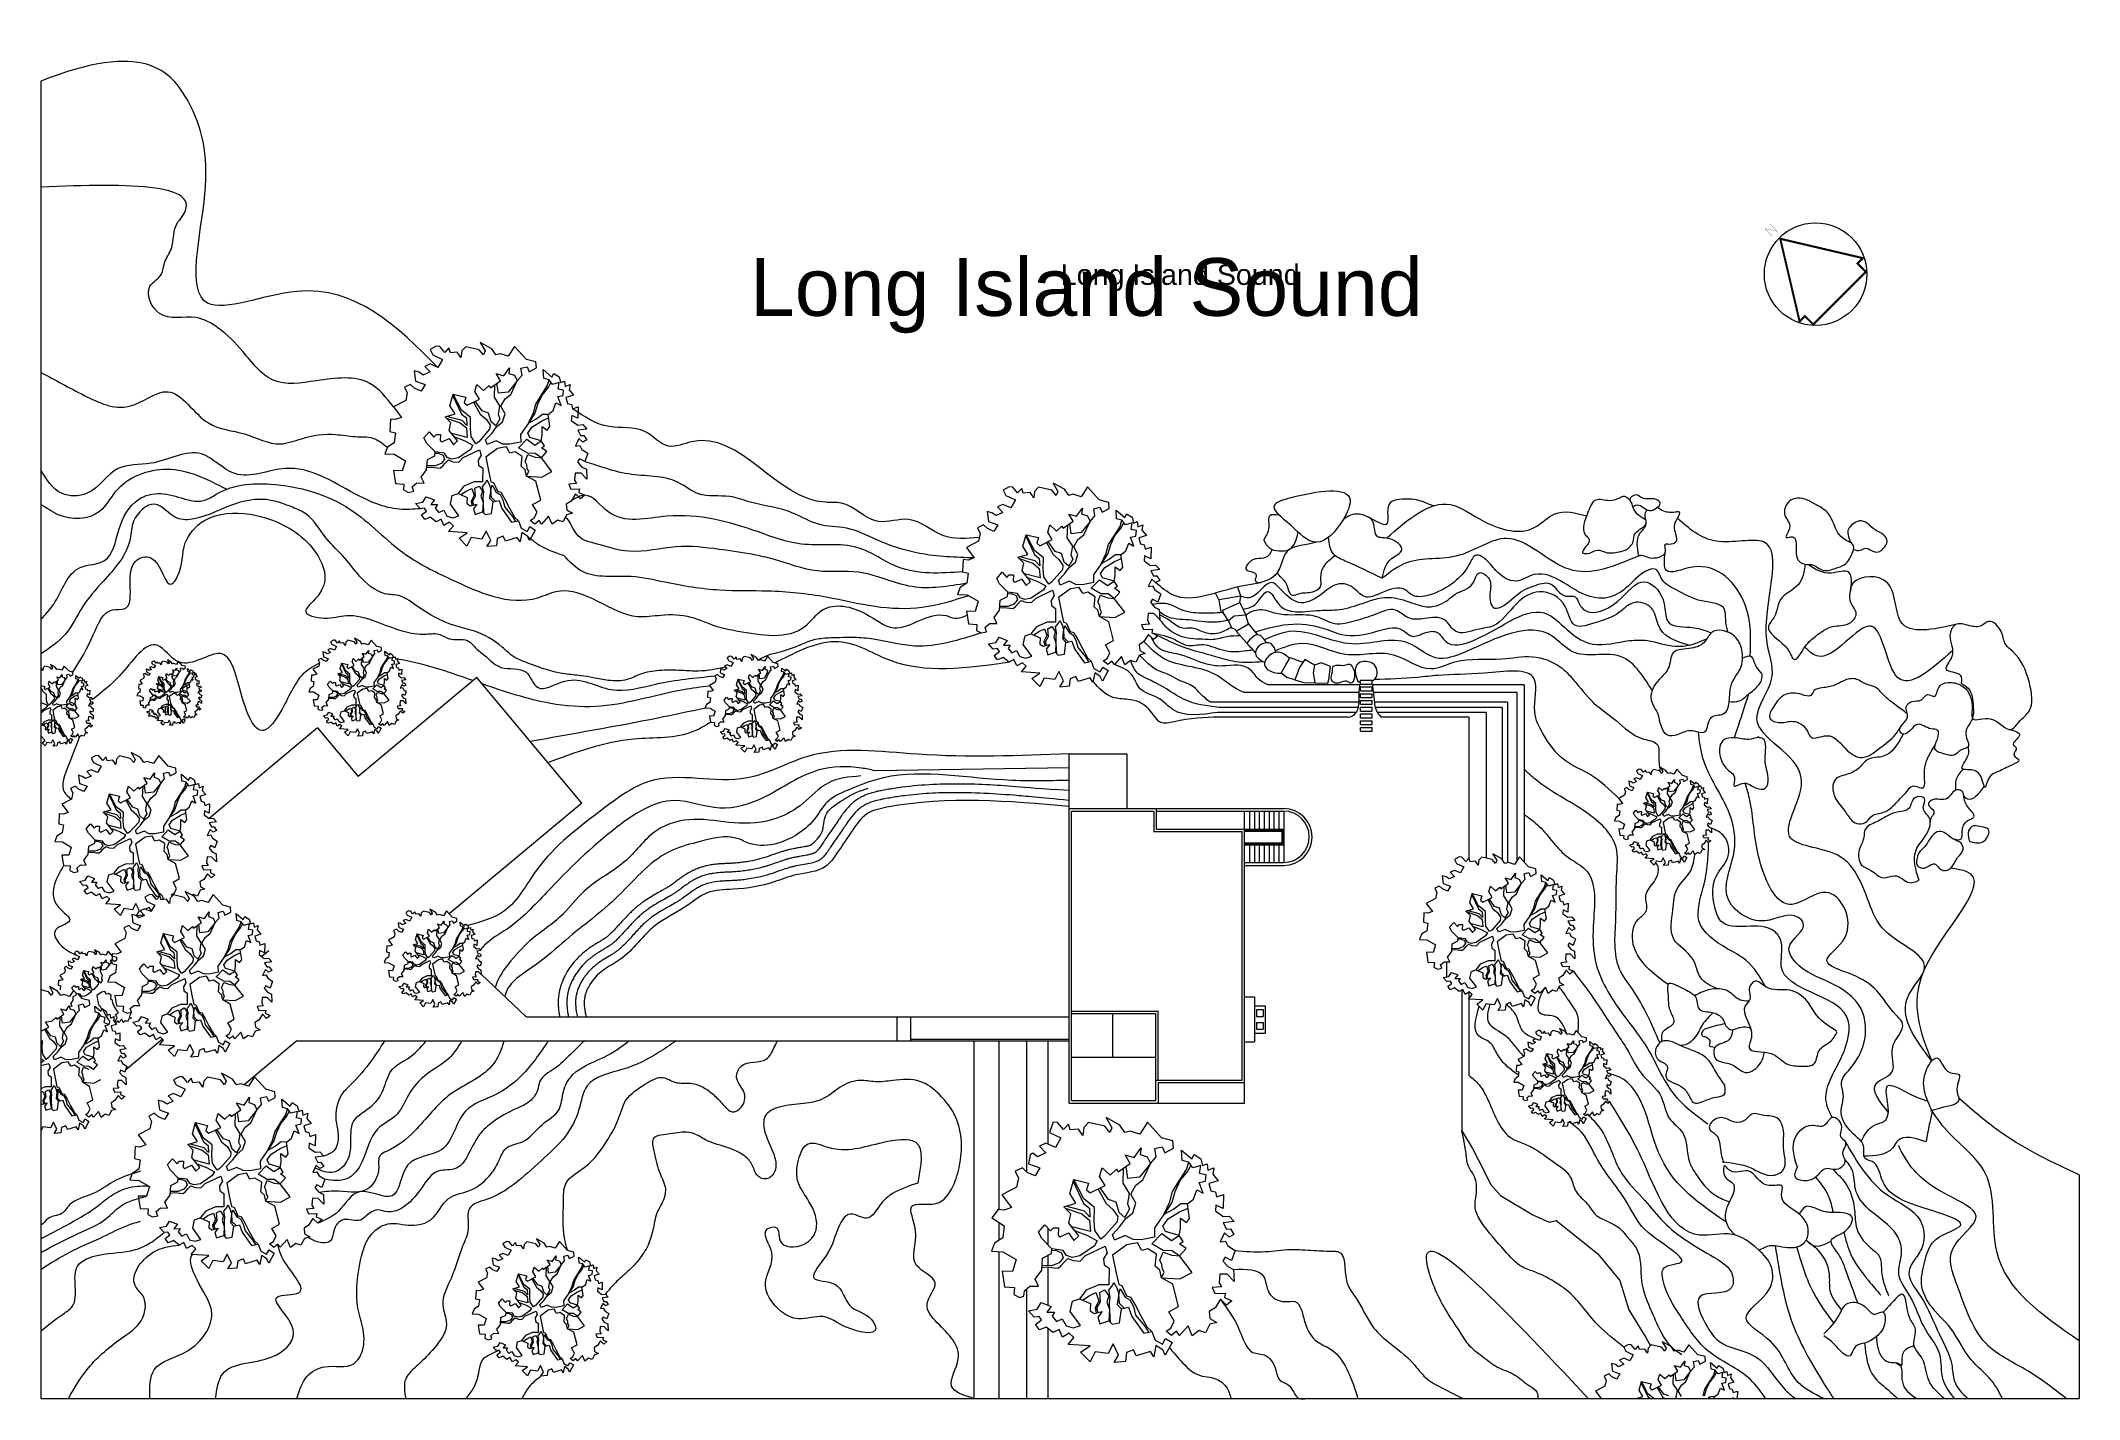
# Model space of a CAD drawing. Header units: millimetres. Extents: x 0 to 105900, y -40 to 70523.
import ezdxf

# ---------------------------------------------------------------- set-up
doc = ezdxf.new("R2010")
doc.units = ezdxf.units.MM
doc.layers.add('ceco.net 442 Smith House site plan', color=9, linetype='Continuous', lineweight=15)
doc.layers.add('ceco.net Smith House text', color=7, linetype='Continuous', lineweight=15)
doc.styles.add('ceco.net', font='arial.ttf', dxfattribs={"height": 300})

msp = doc.modelspace()

# ---------------------------------------------------------------- texts
at = {"layer": 'ceco.net Smith House text', "ltscale": 30, "attachment_point": 1, "style": 'ceco.net'}
for insert, char_height, width in [((36843, 59234), 3000, 35993.21), ((52987, 58908), 1065.36, 14545.04)]:
    msp.add_mtext('Long Island Sound', dxfattribs=dict(at, insert=insert, char_height=char_height, width=width))

# ---------------------------------------------------------------- linework, layer by layer
at = {"layer": 'ceco.net 442 Smith House site plan', "ltscale": 30}
for p, q in [((0, 68427), (0, 0)), ((68562, 37310), (69162, 37310)), ((68562, 37110), (68562, 37310)), ((68562, 37110), (69162, 37110)), ((69162, 37110), (69162, 37310)), ((68562, 36960), (69162, 36960)), ((68562, 36760), (68562, 36960)), ((68562, 36760), (69162, 36760)), ((68562, 36609), (69162, 36609)), ((68562, 36409), (68562, 36609)), ((68562, 36409), (69162, 36409)), ((68562, 36258), (69162, 36258)), ((68562, 36058), (68562, 36258)), ((68562, 36058), (69162, 36058)), ((69162, 36760), (69162, 36960)), ((69162, 36409), (69162, 36609)), ((69162, 36058), (69162, 36258)), ((68342, 35639), (61134, 35639)), ((68441, 35889), (61200, 35889)), ((67913, 35396), (61200, 35396)), ((68562, 35907), (69162, 35907)), ((68562, 35707), (68562, 35907)), ((68562, 35707), (69162, 35707)), ((68562, 35557), (69162, 35557)), ((68562, 35357), (68562, 35557)), ((68562, 35357), (69162, 35357)), ((68562, 35206), (69162, 35206)), ((68562, 35006), (68562, 35206)), ((68562, 35006), (69162, 35006)), ((69162, 35707), (69162, 35907)), ((69162, 35357), (69162, 35557)), ((69162, 35006), (69162, 35206)), ((75920, 35889), (69325, 35889)), ((75098, 35639), (69430, 35639)), ((74181, 35396), (69647, 35396)), ((68562, 34855), (69162, 34855)), ((68562, 34655), (68562, 34855)), ((68562, 34655), (69162, 34655)), ((69162, 34655), (69162, 34855)), ((246, 19563), (573, 19602)), ((3298, 19532), (3547, 19417)), ((423, 17389), (0, 17286)), ((221, 16192), (0, 16087)), ((105900, 11616), (105900, 0)), ((0, 0), (105900, 0))]:
    msp.add_line(p, q, dxfattribs=at)
at = {"layer": 'ceco.net 442 Smith House site plan'}
for p, q in [((20546, 54651), (20236, 54479)), ((20236, 54479), (20376, 54206)), ((20376, 54206), (20874, 53973)), ((20733, 54634), (20546, 54651)), ((20989, 54328), (20733, 54634)), ((21200, 54568), (20989, 54328)), ((21283, 54313), (21200, 54568)), ((21640, 54351), (21283, 54313)), ((21828, 54075), (21640, 54351)), ((21870, 54413), (21828, 54075)), ((22079, 54631), (21870, 54413)), ((22773, 54473), (22079, 54631)), ((22997, 54205), (22773, 54473)), ((23426, 54520), (22830, 54845)), ((22830, 54845), (23085, 54409)), ((23085, 54409), (22997, 54205)), ((23645, 54205), (23426, 54520)), ((23875, 54267), (23645, 54205)), ((24288, 54135), (23875, 54267)), ((24618, 54648), (24288, 54135)), ((25229, 53967), (24618, 54648)), ((19657, 53303), (19404, 53374)), ((19404, 53374), (19474, 52848)), ((19867, 53155), (19657, 53303)), ((20225, 53323), (19867, 53155)), ((20227, 53736), (19944, 53608)), ((19944, 53608), (20225, 53323)), ((20636, 53557), (20227, 53736)), ((20874, 53973), (20636, 53557)), ((23878, 52862), (23652, 53236)), ((23652, 53236), (24054, 53117)), ((24054, 53117), (24353, 53539)), ((24353, 53539), (24314, 53247)), ((24314, 53247), (24612, 53150)), ((24612, 53150), (24751, 52853)), ((24751, 52853), (25002, 53150)), ((24940, 53509), (25266, 53586)), ((25002, 53150), (24940, 53509)), ((25725, 53839), (25229, 53967)), ((25266, 53586), (25372, 53328)), ((25372, 53328), (25745, 53531)), ((25745, 53531), (25725, 53839)), ((26102, 53439), (26551, 53056)), ((26132, 52988), (26102, 53439)), ((26409, 52916), (26132, 52988)), ((26551, 53056), (26651, 53248)), ((26651, 53248), (26930, 53069)), ((26930, 53069), (27009, 52767)), ((19210, 52671), (18901, 52522)), ((18901, 52522), (19040, 52227)), ((19040, 52227), (18957, 51833)), ((19417, 52476), (19210, 52671)), ((19757, 52327), (19417, 52476)), ((19474, 52848), (19966, 52674)), ((19966, 52674), (19757, 52327)), ((21258, 51565), (21430, 52163)), ((21406, 52079), (21856, 51133)), ((21863, 51333), (21430, 52163)), ((21430, 52163), (22077, 52010)), ((22077, 52010), (21992, 51723)), ((22145, 51591), (22789, 51910)), ((22552, 52298), (22656, 52666)), ((22789, 51910), (22552, 52298)), ((22656, 52666), (23005, 52351)), ((23005, 52351), (23288, 52609)), ((23288, 52609), (23361, 52496)), ((23361, 52496), (23878, 52862)), ((23579, 52651), (23552, 52006)), ((23552, 52006), (23831, 51568)), ((23772, 52211), (23701, 52737)), ((24285, 52270), (23772, 52211)), ((23899, 51538), (24123, 51919)), ((24123, 51919), (24427, 52151)), ((24751, 52853), (24285, 52270)), ((24427, 52151), (24751, 52853)), ((25715, 51645), (26032, 52147)), ((26043, 52134), (25809, 51637)), ((26032, 52147), (26309, 52594)), ((26375, 52541), (26043, 52134)), ((26309, 52594), (26409, 52916)), ((26498, 52795), (26375, 52541)), ((26587, 52675), (26409, 52916)), ((26939, 52773), (26587, 52675)), ((26860, 52037), (27137, 52094)), ((27031, 51573), (26860, 52037)), ((26883, 52424), (26939, 52773)), ((27162, 52375), (26883, 52424)), ((27009, 52767), (27205, 52844)), ((27137, 52094), (27162, 52375)), ((27205, 52844), (27239, 52569)), ((27239, 52569), (27496, 52676)), ((27682, 52116), (27282, 51999)), ((27282, 51999), (27371, 51683)), ((27496, 52676), (27448, 52397)), ((27448, 52397), (27682, 52116)), ((18161, 50866), (18127, 50232)), ((18418, 50843), (18161, 50866)), ((18957, 51833), (18325, 51501)), ((18325, 51501), (18736, 50956)), ((18736, 50956), (18418, 50843)), ((21005, 50986), (21526, 51139)), ((21307, 50675), (21005, 50986)), ((21064, 50925), (21780, 50680)), ((21897, 50799), (21091, 51011)), ((21526, 51139), (21258, 51565)), ((21856, 51133), (22110, 50933)), ((22324, 50961), (21863, 51333)), ((21992, 51723), (22145, 51591)), ((22110, 50933), (22133, 50541)), ((22318, 50371), (22324, 50961)), ((22482, 51758), (22835, 51127)), ((22933, 51295), (22572, 51803)), ((22835, 51127), (23131, 50876)), ((23265, 51182), (22933, 51295)), ((23131, 50876), (23340, 50573)), ((23402, 50734), (23265, 51182)), ((23853, 50893), (23642, 50523)), ((23831, 51568), (23755, 51115)), ((23755, 51115), (23853, 50893)), ((24123, 51140), (23899, 51538)), ((23991, 50727), (24123, 51140)), ((25330, 50653), (25592, 51196)), ((25673, 51177), (25330, 50653)), ((25764, 50885), (25330, 50653)), ((25592, 51196), (25715, 51645)), ((25809, 51637), (25673, 51177)), ((26068, 51117), (25764, 50885)), ((26013, 50768), (26380, 50929)), ((26352, 51115), (26068, 51117)), ((26352, 51115), (26618, 51315)), ((26448, 50481), (26352, 51115)), ((26618, 51315), (26760, 51715)), ((26760, 51715), (27031, 51573)), ((27371, 51683), (27567, 51630)), ((27586, 51062), (27563, 50805)), ((27567, 51630), (27618, 51413)), ((27903, 50915), (27586, 51062)), ((27618, 51413), (27923, 51515)), ((27923, 51515), (27903, 50915)), ((18127, 50232), (18427, 50157)), ((18427, 50157), (18357, 49644)), ((19903, 49894), (20179, 50211)), ((20054, 49609), (19903, 49894)), ((20179, 50211), (20426, 49940)), ((20426, 49940), (20556, 50070)), ((20556, 50070), (20769, 50075)), ((20769, 50075), (20752, 49758)), ((20852, 49690), (21209, 49858)), ((21209, 49858), (21439, 49530)), ((21224, 50281), (21307, 50675)), ((21658, 49734), (21224, 50281)), ((22159, 49913), (21348, 50126)), ((21493, 49943), (22025, 49737)), ((21780, 50680), (22109, 50414)), ((22133, 50541), (21897, 50799)), ((22109, 50414), (22159, 49913)), ((22352, 49967), (22318, 50371)), ((22602, 49590), (22352, 49967)), ((23319, 50340), (22753, 49694)), ((23104, 49793), (23429, 50129)), ((23199, 49548), (23104, 49793)), ((23340, 50573), (23319, 50340)), ((23642, 50523), (23402, 50734)), ((23429, 50129), (23672, 50461)), ((23672, 50461), (23991, 50727)), ((24813, 49378), (25243, 49823)), ((25330, 50653), (24924, 50076)), ((24924, 50076), (24935, 49674)), ((25243, 49823), (25664, 49525)), ((25296, 50149), (25513, 50459)), ((25405, 49914), (25296, 50149)), ((26003, 49742), (25405, 49914)), ((25513, 50459), (26013, 50768)), ((26003, 49742), (26054, 50045)), ((26054, 50045), (26048, 50494)), ((26048, 50494), (26314, 50304)), ((26314, 50304), (26448, 50481)), ((27563, 50805), (27895, 50562)), ((27961, 49859), (27772, 49464)), ((27895, 50562), (28157, 50585)), ((28372, 50353), (27906, 50289)), ((27906, 50289), (28046, 50017)), ((28157, 49677), (27961, 49859)), ((28046, 50017), (28212, 50026)), ((28157, 50585), (28372, 50353)), ((28367, 49787), (28157, 49677)), ((28212, 50026), (28367, 49787)), ((18006, 49417), (17868, 49063)), ((17868, 49063), (18362, 49042)), ((18357, 49644), (18006, 49417)), ((18362, 49042), (18945, 48706)), ((20047, 48240), (20084, 48768)), ((20486, 49168), (20054, 49609)), ((20084, 48768), (20466, 48957)), ((20466, 48957), (20486, 49168)), ((20479, 49098), (20645, 49107)), ((20975, 49100), (20486, 49168)), ((20645, 49107), (20907, 49000)), ((20752, 49758), (20852, 49690)), ((20982, 48781), (20796, 48562)), ((20907, 49000), (20982, 48781)), ((21120, 48875), (20975, 49100)), ((21012, 48589), (21180, 48751)), ((21361, 48794), (21120, 48875)), ((21180, 48751), (21407, 48660)), ((21697, 48858), (21361, 48794)), ((21439, 49530), (21658, 49734)), ((22327, 49296), (21697, 48858)), ((21712, 48632), (21946, 48870)), ((21946, 48870), (22798, 49277)), ((22025, 49737), (22453, 49509)), ((22453, 49509), (22327, 49296)), ((22753, 49694), (22602, 49590)), ((22878, 48998), (22725, 48741)), ((22725, 48741), (22749, 48479)), ((22798, 49277), (22878, 48998)), ((23736, 49345), (23117, 48894)), ((23117, 48894), (23270, 48113)), ((23666, 49741), (23199, 49548)), ((24004, 49569), (23666, 49741)), ((24192, 49422), (23736, 49345)), ((24358, 49561), (24004, 49569)), ((24375, 49099), (24192, 49422)), ((24935, 49674), (24358, 49561)), ((24641, 49169), (24375, 49099)), ((25009, 48935), (24641, 49169)), ((25307, 49097), (24813, 49378)), ((24962, 48420), (25009, 48935)), ((25162, 48673), (25300, 49027)), ((25300, 49027), (25678, 48886)), ((25684, 49086), (25307, 49097)), ((25664, 49525), (26003, 49742)), ((25678, 48886), (26006, 48856)), ((26006, 48856), (25684, 49086)), ((26169, 49491), (26003, 49742)), ((26006, 48856), (26294, 49184)), ((26554, 48145), (26006, 48856)), ((26018, 49387), (26169, 49491)), ((26294, 49184), (26018, 49387)), ((27772, 49464), (28000, 49502)), ((27995, 48806), (27887, 48650)), ((28266, 48663), (27995, 48806)), ((28000, 49502), (28110, 49291)), ((28110, 49291), (28423, 49097)), ((28423, 49097), (28266, 48663)), ((18779, 48178), (18332, 48195)), ((18332, 48195), (18436, 47524)), ((18945, 48706), (18779, 48178)), ((19765, 47853), (20047, 48240)), ((19913, 47544), (19765, 47853)), ((20055, 48357), (20296, 48382)), ((20490, 48436), (20061, 48439)), ((20296, 48382), (20588, 48344)), ((20796, 48562), (20490, 48436)), ((20588, 48344), (20752, 48330)), ((20752, 48330), (20880, 48436)), ((20880, 48436), (21012, 48589)), ((21407, 48660), (21712, 48632)), ((22749, 48479), (22959, 48330)), ((22959, 48330), (22953, 47610)), ((23115, 47572), (23174, 47709)), ((23174, 47709), (23296, 47485)), ((23270, 48113), (23379, 47619)), ((25158, 48237), (24962, 48420)), ((25235, 47911), (25158, 48237)), ((25252, 48488), (25162, 48673)), ((25235, 47911), (25352, 48160)), ((25718, 47643), (25235, 47911)), ((25235, 47911), (26033, 47862)), ((25269, 48286), (25252, 48488)), ((25352, 48160), (25269, 48286)), ((26033, 47862), (26554, 48145)), ((27764, 48071), (27730, 47697)), ((27730, 47697), (27832, 47522)), ((28070, 48067), (27764, 48071)), ((27887, 48650), (28100, 48395)), ((28373, 47757), (28070, 48067)), ((28100, 48395), (28349, 48278)), ((28349, 48278), (28373, 47757)), ((18436, 47524), (18870, 47497)), ((18870, 47497), (18843, 47192)), ((18843, 47192), (19103, 47062)), ((19103, 47062), (19379, 47120)), ((19294, 47352), (19537, 47554)), ((19379, 47120), (19294, 47352)), ((19537, 47554), (19913, 47544)), ((19848, 46558), (20026, 46837)), ((20026, 46837), (20448, 46669)), ((20448, 46669), (20261, 46427)), ((21278, 46452), (21378, 46904)), ((21378, 46904), (21683, 47006)), ((21976, 47381), (21683, 47006)), ((21683, 47006), (22159, 46797)), ((21819, 46946), (22096, 47134)), ((22517, 47615), (21976, 47381)), ((22096, 47134), (22392, 47272)), ((22159, 46797), (22142, 46480)), ((22513, 46919), (22355, 46614)), ((22355, 46614), (22401, 46390)), ((22392, 47272), (22513, 46919)), ((22436, 46595), (22591, 46876)), ((22953, 47610), (22517, 47615)), ((22557, 47280), (22768, 47391)), ((22591, 46876), (22557, 47280)), ((22768, 47391), (22945, 47127)), ((22945, 47127), (22862, 46863)), ((22862, 46863), (22975, 46546)), ((22956, 47374), (23115, 47572)), ((23011, 47074), (22956, 47374)), ((22987, 46817), (23011, 47074)), ((22994, 46498), (22987, 46817)), ((23296, 47485), (23379, 47230)), ((23379, 47230), (23313, 46763)), ((23313, 46763), (23496, 46570)), ((23379, 47619), (23517, 47583)), ((23389, 47217), (23445, 47436)), ((23411, 46802), (23389, 47217)), ((23619, 46596), (23411, 46802)), ((23445, 47436), (23660, 47074)), ((23496, 46570), (23809, 46636)), ((23517, 47583), (23724, 47128)), ((23660, 47074), (23862, 46961)), ((23724, 47128), (23897, 47077)), ((23809, 46636), (23950, 46234)), ((23862, 46961), (24013, 46676)), ((23897, 47077), (24111, 46715)), ((24013, 46676), (24109, 46302)), ((24111, 46715), (24352, 46244)), ((25550, 46443), (25972, 46664)), ((25972, 46664), (25718, 47643)), ((27549, 46616), (27298, 46450)), ((27832, 47522), (27427, 47488)), ((27427, 47488), (27534, 47230)), ((27534, 47230), (27996, 47247)), ((27783, 46984), (27549, 46616)), ((28043, 46724), (27783, 46984)), ((27996, 47247), (27955, 47063)), ((27955, 47063), (28272, 46916)), ((28272, 46916), (28043, 46724)), ((50307, 47356), (49996, 47184)), ((49996, 47184), (50137, 46911)), ((50137, 46911), (50634, 46677)), ((50494, 47339), (50307, 47356)), ((50634, 46677), (50397, 46262)), ((50750, 47033), (50494, 47339)), ((50960, 47273), (50750, 47033)), ((51043, 47018), (50960, 47273)), ((51401, 47056), (51043, 47018)), ((51588, 46780), (51401, 47056)), ((51631, 47118), (51588, 46780)), ((51839, 47335), (51631, 47118)), ((52533, 47178), (51839, 47335)), ((52757, 46910), (52533, 47178)), ((53187, 47225), (52591, 47550)), ((52591, 47550), (52846, 47114)), ((52846, 47114), (52757, 46910)), ((53406, 46910), (53187, 47225)), ((53636, 46971), (53406, 46910)), ((54049, 46840), (53636, 46971)), ((54379, 47353), (54049, 46840)), ((54990, 46672), (54379, 47353)), ((55486, 46544), (54990, 46672)), ((19475, 46486), (19848, 46558)), ((19722, 46216), (19475, 46486)), ((19937, 46243), (19722, 46216)), ((19775, 45892), (20041, 46092)), ((19944, 45664), (19775, 45892)), ((20041, 46092), (19937, 46243)), ((20238, 45779), (19944, 45664)), ((20546, 45539), (20238, 45779)), ((20261, 46427), (20604, 46431)), ((20604, 46431), (20493, 46252)), ((20493, 46252), (20684, 46022)), ((20795, 45682), (20546, 45539)), ((20684, 46022), (20931, 46142)), ((20942, 45349), (20795, 45682)), ((20931, 46142), (21104, 45831)), ((21104, 45831), (21415, 45743)), ((21719, 45846), (21278, 46452)), ((21415, 45743), (21719, 45846)), ((22142, 46480), (22321, 46369)), ((22321, 46369), (22660, 46457)), ((22494, 46414), (22436, 46595)), ((22660, 46457), (22473, 46214)), ((22473, 46214), (22564, 45922)), ((22564, 45922), (22953, 46052)), ((22975, 46546), (22953, 46052)), ((22953, 46052), (23094, 45910)), ((23024, 45981), (22994, 46498)), ((23094, 45910), (23418, 45963)), ((23418, 45963), (23496, 46570)), ((23950, 46234), (24463, 45514)), ((24109, 46302), (24514, 45816)), ((24352, 46244), (24616, 45772)), ((24463, 45514), (24812, 45589)), ((24514, 45816), (24667, 45558)), ((24616, 45772), (24812, 45589)), ((24812, 45589), (24954, 45210)), ((25427, 45604), (25640, 45738)), ((25670, 45417), (25427, 45604)), ((25784, 46032), (25550, 46443)), ((25640, 45738), (25784, 46032)), ((25887, 45598), (25670, 45417)), ((26013, 45421), (25887, 45598)), ((26381, 45836), (26013, 45421)), ((26566, 45406), (26381, 45836)), ((26857, 45627), (26566, 45406)), ((27132, 45532), (26857, 45627)), ((27319, 45904), (27132, 45532)), ((27298, 46450), (27330, 46151)), ((27621, 45983), (27319, 45904)), ((27330, 46151), (27621, 45983)), ((49417, 46008), (49164, 46079)), ((49164, 46079), (49234, 45553)), ((49234, 45553), (49726, 45379)), ((49628, 45860), (49417, 46008)), ((49986, 46028), (49628, 45860)), ((49988, 46441), (49705, 46313)), ((49705, 46313), (49986, 46028)), ((50397, 46262), (49988, 46441)), ((53121, 45201), (53639, 45567)), ((53639, 45567), (53413, 45941)), ((53413, 45941), (53815, 45822)), ((53815, 45822), (54113, 46244)), ((54511, 45558), (54045, 44975)), ((54113, 46244), (54074, 45952)), ((54074, 45952), (54373, 45855)), ((54188, 44856), (54511, 45558)), ((54373, 45855), (54511, 45558)), ((54511, 45558), (54762, 45855)), ((54700, 46214), (55026, 46291)), ((54762, 45855), (54700, 46214)), ((55026, 46291), (55133, 46033)), ((55133, 46033), (55505, 46236)), ((55505, 46236), (55486, 46544)), ((55863, 46144), (56312, 45761)), ((55893, 45693), (55863, 46144)), ((56169, 45621), (55893, 45693)), ((56069, 45299), (56169, 45621)), ((56348, 45380), (56169, 45621)), ((56312, 45761), (56412, 45953)), ((56412, 45953), (56691, 45774)), ((56691, 45774), (56770, 45472)), ((56770, 45472), (56965, 45548)), ((56965, 45548), (57000, 45274)), ((21240, 45511), (20942, 45349)), ((21185, 45032), (21436, 45328)), ((22147, 44969), (21185, 45032)), ((21436, 45328), (21240, 45511)), ((21732, 44688), (22147, 44969)), ((22143, 44273), (21732, 44688)), ((22360, 44713), (22143, 44273)), ((22920, 44639), (22360, 44713)), ((23135, 45057), (22920, 44639)), ((23373, 44563), (23135, 45057)), ((23180, 44250), (23373, 44563)), ((23714, 44673), (23667, 44288)), ((24020, 44799), (23714, 44673)), ((24137, 44529), (24020, 44799)), ((24757, 44720), (24137, 44529)), ((24901, 44495), (24757, 44720)), ((24993, 44982), (24901, 44495)), ((24954, 45210), (25270, 45040)), ((25282, 44791), (24993, 44982)), ((25270, 45040), (25410, 45287)), ((25391, 44557), (25282, 44791)), ((25689, 45108), (25391, 44557)), ((25410, 45287), (25689, 45108)), ((48717, 44538), (48085, 44205)), ((48970, 45376), (48662, 45227)), ((48662, 45227), (48800, 44931)), ((48800, 44931), (48717, 44538)), ((49177, 45181), (48970, 45376)), ((49517, 45032), (49177, 45181)), ((49726, 45379), (49517, 45032)), ((51019, 44270), (51191, 44868)), ((51167, 44784), (51617, 43838)), ((51623, 44038), (51191, 44868)), ((51191, 44868), (51838, 44715)), ((51838, 44715), (51753, 44428)), ((51906, 44296), (52549, 44615)), ((52312, 45002), (52417, 45371)), ((52549, 44615), (52312, 45002)), ((52694, 44000), (52332, 44507)), ((52417, 45371), (52766, 45056)), ((52766, 45056), (53049, 45313)), ((53049, 45313), (53121, 45201)), ((53340, 45355), (53313, 44711)), ((53313, 44711), (53592, 44273)), ((53532, 44915), (53461, 45441)), ((54045, 44975), (53532, 44915)), ((53660, 44243), (53883, 44624)), ((53883, 44624), (54188, 44856)), ((55475, 44350), (55792, 44852)), ((55803, 44839), (55569, 44342)), ((55792, 44852), (56069, 45299)), ((56135, 45246), (55803, 44839)), ((56259, 45500), (56135, 45246)), ((56699, 45478), (56348, 45380)), ((56621, 44741), (56897, 44799)), ((56791, 44278), (56621, 44741)), ((56644, 45129), (56699, 45478)), ((56923, 45080), (56644, 45129)), ((56897, 44799), (56923, 45080)), ((57000, 45274), (57257, 45381)), ((57442, 44821), (57042, 44703)), ((57042, 44703), (57132, 44388)), ((57257, 45381), (57208, 45102)), ((57208, 45102), (57442, 44821)), ((23667, 44288), (23180, 44250)), ((47921, 43571), (47888, 42937)), ((48179, 43548), (47921, 43571)), ((48085, 44205), (48496, 43660)), ((48496, 43660), (48179, 43548)), ((50765, 43691), (51287, 43844)), ((51068, 43380), (50765, 43691)), ((50825, 43630), (51540, 43384)), ((51657, 43504), (50851, 43716)), ((51287, 43844), (51019, 44270)), ((51617, 43838), (51870, 43638)), ((52085, 43666), (51623, 44038)), ((51894, 43246), (51657, 43504)), ((51753, 44428), (51906, 44296)), ((51870, 43638), (51894, 43246)), ((52079, 43076), (52085, 43666)), ((52242, 44463), (52596, 43832)), ((52596, 43832), (52892, 43581)), ((53026, 43887), (52694, 44000)), ((52892, 43581), (53100, 43278)), ((53162, 43438), (53026, 43887)), ((53403, 43228), (53162, 43438)), ((53613, 43598), (53403, 43228)), ((53433, 43166), (53752, 43432)), ((53592, 44273), (53515, 43819)), ((53515, 43819), (53613, 43598)), ((53884, 43845), (53660, 44243)), ((53752, 43432), (53884, 43845)), ((55091, 43358), (55352, 43901)), ((55433, 43882), (55091, 43358)), ((55525, 43590), (55091, 43358)), ((55274, 43164), (55774, 43473)), ((55352, 43901), (55475, 44350)), ((55569, 44342), (55433, 43882)), ((55829, 43822), (55525, 43590)), ((55774, 43473), (56140, 43633)), ((56112, 43820), (55829, 43822)), ((56112, 43820), (56378, 44020)), ((56208, 43186), (56112, 43820)), ((56378, 44020), (56520, 44420)), ((56520, 44420), (56791, 44278)), ((57132, 44388), (57327, 44335)), ((57347, 43767), (57324, 43509)), ((57324, 43509), (57656, 43267)), ((57327, 44335), (57379, 44118)), ((57664, 43620), (57347, 43767)), ((57379, 44118), (57683, 44220)), ((57683, 44220), (57664, 43620)), ((47888, 42937), (48187, 42862)), ((48187, 42862), (48118, 42349)), ((49663, 42599), (49939, 42916)), ((49814, 42313), (49663, 42599)), ((49939, 42916), (50186, 42645)), ((50186, 42645), (50316, 42775)), ((50316, 42775), (50529, 42780)), ((50529, 42780), (50512, 42463)), ((50512, 42463), (50612, 42395)), ((50612, 42395), (50970, 42562)), ((50970, 42562), (51200, 42235)), ((50985, 42986), (51068, 43380)), ((51419, 42439), (50985, 42986)), ((51919, 42618), (51109, 42830)), ((51200, 42235), (51419, 42439)), ((51253, 42648), (51785, 42442)), ((51540, 43384), (51870, 43119)), ((51785, 42442), (52213, 42214)), ((51870, 43119), (51919, 42618)), ((52113, 42672), (52079, 43076)), ((52362, 42295), (52113, 42672)), ((52513, 42399), (52362, 42295)), ((53079, 43045), (52513, 42399)), ((52864, 42497), (53190, 42834)), ((52960, 42252), (52864, 42497)), ((53426, 42446), (52960, 42252)), ((53100, 43278), (53079, 43045)), ((53190, 42834), (53433, 43166)), ((53765, 42274), (53426, 42446)), ((54695, 42379), (54118, 42266)), ((54573, 42083), (55004, 42528)), ((55091, 43358), (54684, 42780)), ((54684, 42780), (54695, 42379)), ((55004, 42528), (55425, 42230)), ((55057, 42853), (55274, 43164)), ((55165, 42619), (55057, 42853)), ((55764, 42447), (55165, 42619)), ((55425, 42230), (55764, 42447)), ((55764, 42447), (55815, 42749)), ((55930, 42196), (55764, 42447)), ((55815, 42749), (55808, 43198)), ((55808, 43198), (56074, 43009)), ((56074, 43009), (56208, 43186)), ((57721, 42564), (57532, 42168)), ((57656, 43267), (57918, 43290)), ((58133, 43058), (57666, 42994)), ((57666, 42994), (57807, 42722)), ((57918, 42382), (57721, 42564)), ((57807, 42722), (57973, 42731)), ((57918, 43290), (58133, 43058)), ((58128, 42492), (57918, 42382)), ((57973, 42731), (58128, 42492)), ((47766, 42121), (47628, 41768)), ((47628, 41768), (48122, 41747)), ((48118, 42349), (47766, 42121)), ((48122, 41747), (48705, 41410)), ((48705, 41410), (48540, 40883)), ((49808, 40945), (49844, 41473)), ((50246, 41873), (49814, 42313)), ((49844, 41473), (50227, 41662)), ((50227, 41662), (50246, 41873)), ((50240, 41803), (50406, 41811)), ((50736, 41805), (50246, 41873)), ((50406, 41811), (50668, 41705)), ((50742, 41486), (50557, 41266)), ((50668, 41705), (50742, 41486)), ((50881, 41579), (50736, 41805)), ((50772, 41294), (50940, 41456)), ((51121, 41498), (50881, 41579)), ((50940, 41456), (51168, 41365)), ((51458, 41562), (51121, 41498)), ((51168, 41365), (51472, 41337)), ((52087, 42001), (51458, 41562)), ((51472, 41337), (51706, 41575)), ((51706, 41575), (52558, 41982)), ((52213, 42214), (52087, 42001)), ((52639, 41703), (52486, 41446)), ((52486, 41446), (52509, 41184)), ((52558, 41982), (52639, 41703)), ((53496, 42050), (52878, 41599)), ((52878, 41599), (53031, 40818)), ((53952, 42127), (53496, 42050)), ((54118, 42266), (53765, 42274)), ((54135, 41804), (53952, 42127)), ((54402, 41874), (54135, 41804)), ((54770, 41640), (54402, 41874)), ((55067, 41802), (54573, 42083)), ((54723, 41125), (54770, 41640)), ((54923, 41378), (55061, 41732)), ((55013, 41193), (54923, 41378)), ((55061, 41732), (55438, 41591)), ((55444, 41791), (55067, 41802)), ((55438, 41591), (55766, 41561)), ((55766, 41561), (55444, 41791)), ((55766, 41561), (56055, 41889)), ((56315, 40850), (55766, 41561)), ((55778, 42091), (55930, 42196)), ((56055, 41889), (55778, 42091)), ((57532, 42168), (57760, 42207)), ((57756, 41511), (57647, 41355)), ((57647, 41355), (57860, 41100)), ((58026, 41368), (57756, 41511)), ((57760, 42207), (57871, 41996)), ((57871, 41996), (58184, 41802)), ((58184, 41802), (58026, 41368)), ((61204, 41479), (61025, 41834)), ((62345, 41681), (61204, 41479)), ((61204, 41479), (61312, 40863)), ((61402, 40953), (62296, 41350)), ((62345, 41681), (62187, 42147)), ((62296, 41350), (62345, 41681)), ((62296, 41350), (62608, 40683)), ((48540, 40883), (48093, 40900)), ((48093, 40900), (48197, 40229)), ((49055, 40057), (49297, 40259)), ((49297, 40259), (49674, 40249)), ((49525, 40557), (49808, 40945)), ((49674, 40249), (49525, 40557)), ((49816, 41062), (50057, 41087)), ((50251, 41141), (49821, 41144)), ((50057, 41087), (50348, 41049)), ((50557, 41266), (50251, 41141)), ((50348, 41049), (50513, 41034)), ((50513, 41034), (50640, 41141)), ((50640, 41141), (50772, 41294)), ((52277, 40320), (51737, 40085)), ((52714, 40315), (52277, 40320)), ((52509, 41184), (52720, 41035)), ((52720, 41035), (52714, 40315)), ((52716, 40079), (52875, 40277)), ((52875, 40277), (52935, 40413)), ((52935, 40413), (53056, 40190)), ((53031, 40818), (53139, 40324)), ((53139, 40324), (53278, 40288)), ((53278, 40288), (53484, 39832)), ((54919, 40942), (54723, 41125)), ((54995, 40616), (54919, 40942)), ((54995, 40616), (55112, 40865)), ((55479, 40348), (54995, 40616)), ((54995, 40616), (55793, 40567)), ((55029, 40991), (55013, 41193)), ((55112, 40865), (55029, 40991)), ((55732, 39369), (55479, 40348)), ((55793, 40567), (56315, 40850)), ((57524, 40776), (57490, 40402)), ((57490, 40402), (57593, 40227)), ((57831, 40772), (57524, 40776)), ((58133, 40462), (57831, 40772)), ((57860, 41100), (58110, 40983)), ((58110, 40983), (58133, 40462)), ((61312, 40863), (61444, 40786)), ((61444, 40786), (61402, 40953)), ((61702, 40389), (61444, 40786)), ((61993, 40632), (61702, 40389)), ((61702, 40389), (61851, 40027)), ((62608, 40683), (61993, 40632)), ((62736, 40232), (62608, 40683)), ((15209, 39393), (15060, 39310)), ((15060, 39310), (15127, 39179)), ((15299, 39385), (15209, 39393)), ((15421, 39237), (15299, 39385)), ((15522, 39353), (15421, 39237)), ((15562, 39230), (15522, 39353)), ((15734, 39249), (15562, 39230)), ((15824, 39116), (15734, 39249)), ((15844, 39278), (15824, 39116)), ((15944, 39383), (15844, 39278)), ((16277, 39307), (15944, 39383)), ((16385, 39178), (16277, 39307)), ((16305, 39486), (16428, 39276)), ((16591, 39330), (16305, 39486)), ((16428, 39276), (16385, 39178)), ((16696, 39178), (16591, 39330)), ((16807, 39208), (16696, 39178)), ((17005, 39145), (16807, 39208)), ((17163, 39391), (17005, 39145)), ((17457, 39064), (17163, 39391)), ((48197, 40229), (48631, 40201)), ((48631, 40201), (48604, 39897)), ((48604, 39897), (48863, 39767)), ((48863, 39767), (49140, 39825)), ((49140, 39825), (49055, 40057)), ((49236, 39191), (49608, 39263)), ((49483, 38921), (49236, 39191)), ((49608, 39263), (49787, 39542)), ((49787, 39542), (50209, 39374)), ((50209, 39374), (50021, 39131)), ((51039, 39157), (51139, 39608)), ((51139, 39608), (51443, 39710)), ((51737, 40085), (51443, 39710)), ((51443, 39710), (51920, 39502)), ((51579, 39651), (51856, 39839)), ((51856, 39839), (52152, 39977)), ((51920, 39502), (51903, 39185)), ((51903, 39185), (52082, 39074)), ((52273, 39623), (52116, 39319)), ((52116, 39319), (52162, 39095)), ((52152, 39977), (52273, 39623)), ((52197, 39300), (52352, 39581)), ((52255, 39119), (52197, 39300)), ((52318, 39985), (52528, 40096)), ((52352, 39581), (52318, 39985)), ((52528, 40096), (52705, 39832)), ((52705, 39832), (52622, 39568)), ((52622, 39568), (52735, 39251)), ((52735, 39251), (52714, 38757)), ((52771, 39779), (52716, 40079)), ((52748, 39521), (52771, 39779)), ((52754, 39202), (52748, 39521)), ((52785, 38685), (52754, 39202)), ((53056, 40190), (53139, 39934)), ((53139, 39934), (53073, 39468)), ((53073, 39468), (53257, 39275)), ((53150, 39922), (53206, 40141)), ((53172, 39507), (53150, 39922)), ((53379, 39300), (53172, 39507)), ((53178, 38668), (53257, 39275)), ((53206, 40141), (53421, 39779)), ((53257, 39275), (53570, 39341)), ((53421, 39779), (53623, 39666)), ((53484, 39832), (53657, 39781)), ((53570, 39341), (53710, 38939)), ((53623, 39666), (53774, 39381)), ((53657, 39781), (53872, 39420)), ((53774, 39381), (53870, 39007)), ((53872, 39420), (54113, 38949)), ((55311, 39148), (55732, 39369)), ((57310, 39321), (57058, 39154)), ((57593, 40227), (57188, 40193)), ((57188, 40193), (57295, 39935)), ((57295, 39935), (57756, 39952)), ((57544, 39689), (57310, 39321)), ((57803, 39429), (57544, 39689)), ((57756, 39952), (57716, 39767)), ((57716, 39767), (58033, 39621)), ((58033, 39621), (57803, 39429)), ((61851, 40027), (62057, 39968)), ((62057, 39968), (62106, 39859)), ((62106, 39859), (62736, 40232)), ((62648, 39230), (62106, 39859)), ((62736, 40232), (63190, 39675)), ((5849, 38296), (5750, 38241)), ((5750, 38241), (5795, 38154)), ((5795, 38154), (5954, 38079)), ((5909, 38291), (5849, 38296)), ((5991, 38193), (5909, 38291)), ((6058, 38270), (5991, 38193)), ((6085, 38188), (6058, 38270)), ((6199, 38201), (6085, 38188)), ((6259, 38112), (6199, 38201)), ((6273, 38220), (6259, 38112)), ((6340, 38290), (6273, 38220)), ((6562, 38240), (6340, 38290)), ((6633, 38154), (6562, 38240)), ((6771, 38254), (6580, 38359)), ((6580, 38359), (6662, 38219)), ((6662, 38219), (6633, 38154)), ((6841, 38154), (6771, 38254)), ((6915, 38173), (6841, 38154)), ((7047, 38131), (6915, 38173)), ((7152, 38295), (7047, 38131)), ((7348, 38077), (7152, 38295)), ((14567, 38442), (14419, 38371)), ((14419, 38371), (14486, 38229)), ((14486, 38229), (14446, 38040)), ((14667, 38348), (14567, 38442)), ((14660, 38780), (14694, 38527)), ((14782, 38746), (14660, 38780)), ((14830, 38277), (14667, 38348)), ((14694, 38527), (14930, 38443)), ((14883, 38674), (14782, 38746)), ((14930, 38443), (14830, 38277)), ((15055, 38755), (14883, 38674)), ((15056, 38953), (14920, 38892)), ((14920, 38892), (15055, 38755)), ((15252, 38868), (15056, 38953)), ((15127, 39179), (15366, 39067)), ((15366, 39067), (15252, 38868)), ((15550, 37911), (15633, 38198)), ((15622, 38158), (15838, 37704)), ((15841, 37800), (15633, 38198)), ((15633, 38198), (15944, 38125)), ((15944, 38125), (15903, 37987)), ((16171, 38263), (16221, 38440)), ((16285, 38077), (16171, 38263)), ((16221, 38440), (16389, 38288)), ((16389, 38288), (16525, 38412)), ((16525, 38412), (16560, 38358)), ((16560, 38358), (16808, 38534)), ((16665, 38432), (16652, 38123)), ((16700, 38714), (16893, 38656)), ((16808, 38534), (16700, 38714)), ((16757, 38221), (16723, 38474)), ((17003, 38250), (16757, 38221)), ((16893, 38656), (17036, 38859)), ((16926, 38081), (17072, 38193)), ((17227, 38530), (17003, 38250)), ((17036, 38859), (17017, 38719)), ((17017, 38719), (17160, 38672)), ((17072, 38193), (17227, 38530)), ((17160, 38672), (17227, 38530)), ((17227, 38530), (17347, 38672)), ((17318, 38844), (17474, 38881)), ((17347, 38672), (17318, 38844)), ((17695, 39003), (17457, 39064)), ((17474, 38881), (17525, 38758)), ((17525, 38758), (17704, 38855)), ((17690, 37950), (17842, 38191)), ((17704, 38855), (17695, 39003)), ((17847, 38184), (17735, 37946)), ((17842, 38191), (17975, 38405)), ((18006, 38380), (17847, 38184)), ((17890, 38594), (17876, 38811)), ((17876, 38811), (18091, 38627)), ((18023, 38560), (17890, 38594)), ((17975, 38405), (18023, 38560)), ((18066, 38502), (18006, 38380)), ((18109, 38444), (18023, 38560)), ((18091, 38627), (18139, 38719)), ((18277, 38491), (18109, 38444)), ((18139, 38719), (18273, 38633)), ((18239, 38138), (18372, 38165)), ((18321, 37915), (18239, 38138)), ((18251, 38324), (18277, 38491)), ((18384, 38300), (18251, 38324)), ((18273, 38633), (18311, 38488)), ((18311, 38488), (18405, 38525)), ((18372, 38165), (18384, 38300)), ((18405, 38525), (18421, 38393)), ((18421, 38393), (18545, 38444)), ((18634, 38176), (18442, 38119)), ((18545, 38444), (18521, 38310)), ((18521, 38310), (18634, 38176)), ((35804, 38553), (35655, 38471)), ((35655, 38471), (35723, 38340)), ((35723, 38340), (35962, 38228)), ((35894, 38545), (35804, 38553)), ((35962, 38228), (35848, 38028)), ((36017, 38398), (35894, 38545)), ((36118, 38514), (36017, 38398)), ((36158, 38391), (36118, 38514)), ((36330, 38410), (36158, 38391)), ((36419, 38277), (36330, 38410)), ((36440, 38439), (36419, 38277)), ((36540, 38543), (36440, 38439)), ((36873, 38468), (36540, 38543)), ((36981, 38339), (36873, 38468)), ((37187, 38490), (36901, 38647)), ((36901, 38647), (37023, 38437)), ((37023, 38437), (36981, 38339)), ((37292, 38339), (37187, 38490)), ((37402, 38369), (37292, 38339)), ((37601, 38306), (37402, 38369)), ((37759, 38552), (37601, 38306)), ((38052, 38225), (37759, 38552)), ((38290, 38164), (38052, 38225)), ((38300, 38016), (38290, 38164)), ((49698, 38948), (49483, 38921)), ((49536, 38597), (49802, 38797)), ((49704, 38369), (49536, 38597)), ((49802, 38797), (49698, 38948)), ((49998, 38484), (49704, 38369)), ((50307, 38244), (49998, 38484)), ((50021, 39131), (50364, 39136)), ((50364, 39136), (50253, 38957)), ((50253, 38957), (50445, 38727)), ((50556, 38387), (50307, 38244)), ((50445, 38727), (50692, 38846)), ((50703, 38054), (50556, 38387)), ((50692, 38846), (50865, 38535)), ((51001, 38216), (50703, 38054)), ((50865, 38535), (51175, 38448)), ((51197, 38033), (51001, 38216)), ((51480, 38551), (51039, 39157)), ((51175, 38448), (51480, 38551)), ((52082, 39074), (52420, 39162)), ((52420, 39162), (52233, 38919)), ((52233, 38919), (52325, 38627)), ((52325, 38627), (52714, 38757)), ((52714, 38757), (52855, 38615)), ((52855, 38615), (53178, 38668)), ((53710, 38939), (54223, 38219)), ((53870, 39007), (54274, 38521)), ((54113, 38949), (54376, 38477)), ((54223, 38219), (54573, 38294)), ((54274, 38521), (54427, 38263)), ((54376, 38477), (54573, 38294)), ((54573, 38294), (54715, 37915)), ((55187, 38309), (55400, 38443)), ((55430, 38122), (55187, 38309)), ((55545, 38737), (55311, 39148)), ((55400, 38443), (55545, 38737)), ((55647, 38303), (55430, 38122)), ((55773, 38126), (55647, 38303)), ((56141, 38541), (55773, 38126)), ((56326, 38111), (56141, 38541)), ((56618, 38332), (56326, 38111)), ((56892, 38237), (56618, 38332)), ((57080, 38609), (56892, 38237)), ((57058, 39154), (57090, 38856)), ((57382, 38688), (57080, 38609)), ((57090, 38856), (57382, 38688)), ((64687, 38111), (64910, 38489)), ((64910, 38489), (65411, 38292)), ((65670, 38388), (65399, 37960)), ((65411, 38292), (65576, 38240)), ((66171, 38086), (65670, 38388)), ((66515, 38219), (66171, 38086)), ((67011, 38028), (66515, 38219)), ((107, 37813), (32, 37924)), ((124, 37949), (107, 37813)), ((207, 38036), (124, 37949)), ((485, 37973), (207, 38036)), ((397, 37102), (438, 37250)), ((491, 36947), (397, 37102)), ((438, 37250), (578, 37124)), ((575, 37865), (485, 37973)), ((747, 37991), (508, 38122)), ((508, 38122), (610, 37947)), ((610, 37947), (575, 37865)), ((578, 37124), (691, 37227)), ((691, 37227), (720, 37182)), ((720, 37182), (927, 37328)), ((834, 37865), (747, 37991)), ((926, 37890), (834, 37865)), ((927, 37328), (837, 37478)), ((837, 37478), (998, 37430)), ((1091, 37837), (926, 37890)), ((998, 37430), (1117, 37599)), ((1223, 38043), (1091, 37837)), ((1117, 37599), (1102, 37482)), ((1102, 37482), (1221, 37443)), ((1221, 37443), (1276, 37325)), ((1468, 37770), (1223, 38043)), ((1276, 37325), (1377, 37443)), ((1352, 37587), (1482, 37618)), ((1377, 37443), (1352, 37587)), ((1666, 37719), (1468, 37770)), ((1482, 37618), (1525, 37515)), ((1525, 37515), (1674, 37596)), ((1674, 37596), (1666, 37719)), ((5086, 37085), (5075, 36882)), ((5168, 37078), (5086, 37085)), ((5341, 37395), (5138, 37288)), ((5138, 37288), (5270, 37114)), ((5270, 37114), (5168, 37078)), ((5421, 37663), (5323, 37615)), ((5323, 37615), (5367, 37521)), ((5367, 37521), (5341, 37395)), ((5488, 37600), (5421, 37663)), ((5565, 37865), (5484, 37888)), ((5484, 37888), (5506, 37720)), ((5597, 37553), (5488, 37600)), ((5506, 37720), (5663, 37664)), ((5632, 37818), (5565, 37865)), ((5663, 37664), (5597, 37553)), ((5746, 37871), (5632, 37818)), ((5747, 38004), (5657, 37963)), ((5657, 37963), (5746, 37871)), ((5878, 37946), (5747, 38004)), ((5954, 38079), (5878, 37946)), ((5996, 37124), (6163, 37173)), ((6093, 37024), (5996, 37124)), ((6015, 37104), (6244, 37026)), ((6281, 37064), (6023, 37132)), ((6077, 37309), (6132, 37500)), ((6163, 37173), (6077, 37309)), ((6124, 37473), (6268, 37171)), ((6270, 37235), (6132, 37500)), ((6132, 37500), (6339, 37451)), ((6268, 37171), (6350, 37107)), ((6418, 37116), (6270, 37235)), ((6339, 37451), (6312, 37359)), ((6312, 37359), (6361, 37317)), ((6350, 37107), (6357, 36981)), ((6361, 37317), (6567, 37419)), ((6416, 36927), (6418, 37116)), ((6468, 37371), (6582, 37169)), ((6491, 37543), (6524, 37661)), ((6567, 37419), (6491, 37543)), ((6613, 37222), (6497, 37385)), ((6524, 37661), (6636, 37560)), ((6582, 37169), (6676, 37088)), ((6719, 37186), (6613, 37222)), ((6636, 37560), (6727, 37643)), ((6676, 37088), (6743, 36992)), ((6763, 37043), (6719, 37186)), ((6727, 37643), (6750, 37607)), ((6750, 37607), (6915, 37724)), ((6820, 37656), (6811, 37450)), ((6811, 37450), (6900, 37310)), ((6907, 37094), (6840, 36975)), ((6915, 37724), (6843, 37844)), ((6843, 37844), (6972, 37806)), ((6881, 37515), (6859, 37684)), ((6900, 37310), (6876, 37165)), ((6876, 37165), (6907, 37094)), ((7045, 37535), (6881, 37515)), ((6922, 37300), (6994, 37422)), ((6994, 37173), (6922, 37300)), ((6952, 37041), (6994, 37173)), ((6972, 37806), (7067, 37941)), ((6994, 37422), (7091, 37496)), ((7195, 37721), (7045, 37535)), ((7067, 37941), (7055, 37847)), ((7055, 37847), (7150, 37816)), ((7091, 37496), (7195, 37721)), ((7150, 37816), (7195, 37721)), ((7195, 37721), (7275, 37816)), ((7255, 37931), (7359, 37956)), ((7275, 37816), (7255, 37931)), ((7506, 38037), (7348, 38077)), ((7359, 37956), (7393, 37873)), ((7380, 37017), (7464, 37191)), ((7490, 37185), (7380, 37017)), ((7519, 37091), (7380, 37017)), ((7393, 37873), (7513, 37938)), ((7464, 37191), (7503, 37334)), ((7533, 37332), (7490, 37185)), ((7503, 37334), (7605, 37495)), ((7513, 37938), (7506, 38037)), ((7616, 37166), (7519, 37091)), ((7608, 37491), (7533, 37332)), ((7599, 37054), (7716, 37105)), ((7605, 37495), (7693, 37638)), ((7714, 37621), (7608, 37491)), ((7707, 37165), (7616, 37166)), ((7627, 37909), (7771, 37786)), ((7637, 37764), (7627, 37909)), ((7725, 37741), (7637, 37764)), ((7693, 37638), (7725, 37741)), ((7707, 37165), (7792, 37229)), ((7738, 36962), (7707, 37165)), ((7754, 37702), (7714, 37621)), ((7782, 37664), (7725, 37741)), ((7771, 37786), (7803, 37847)), ((7895, 37695), (7782, 37664)), ((7792, 37229), (7838, 37357)), ((7803, 37847), (7892, 37790)), ((7838, 37357), (7924, 37311)), ((7870, 37460), (7958, 37478)), ((7924, 37311), (7870, 37460)), ((7877, 37584), (7895, 37695)), ((7966, 37568), (7877, 37584)), ((7892, 37790), (7917, 37694)), ((7917, 37694), (7980, 37718)), ((7958, 37478), (7966, 37568)), ((7980, 37718), (7991, 37630)), ((7991, 37630), (8073, 37664)), ((8133, 37485), (8005, 37448)), ((8005, 37448), (8033, 37347)), ((8033, 37347), (8096, 37330)), ((8073, 37664), (8058, 37575)), ((8058, 37575), (8133, 37485)), ((8102, 37148), (8095, 37066)), ((8095, 37066), (8201, 36988)), ((8096, 37330), (8112, 37260)), ((8204, 37101), (8102, 37148)), ((8112, 37260), (8210, 37293)), ((8210, 37293), (8204, 37101)), ((14064, 37576), (14048, 37271)), ((14048, 37271), (14192, 37236)), ((14187, 37565), (14064, 37576)), ((14446, 38040), (14142, 37880)), ((14142, 37880), (14340, 37619)), ((14192, 37236), (14158, 36989)), ((14340, 37619), (14187, 37565)), ((14900, 37109), (15032, 37261)), ((14972, 36972), (14900, 37109)), ((15032, 37261), (15151, 37131)), ((15151, 37131), (15213, 37194)), ((15213, 37194), (15316, 37196)), ((15316, 37196), (15307, 37044)), ((15355, 37011), (15527, 37092)), ((15429, 37633), (15679, 37707)), ((15574, 37484), (15429, 37633)), ((15457, 37604), (15801, 37486)), ((15857, 37543), (15470, 37645)), ((15527, 37092), (15637, 36934)), ((15534, 37295), (15574, 37484)), ((15743, 37033), (15534, 37295)), ((15679, 37707), (15550, 37911)), ((15983, 37118), (15594, 37220)), ((15663, 37133), (15918, 37034)), ((15801, 37486), (15959, 37359)), ((15838, 37704), (15959, 37608)), ((16062, 37621), (15841, 37800)), ((15970, 37420), (15857, 37543)), ((15903, 37987), (15976, 37924)), ((15959, 37608), (15970, 37420)), ((15959, 37359), (15983, 37118)), ((15976, 37924), (16285, 38077)), ((16059, 37338), (16062, 37621)), ((16076, 37144), (16059, 37338)), ((16195, 36963), (16076, 37144)), ((16138, 38004), (16308, 37701)), ((16355, 37782), (16181, 38025)), ((16540, 37323), (16268, 37013)), ((16308, 37701), (16449, 37580)), ((16514, 37727), (16355, 37782)), ((16436, 37060), (16593, 37222)), ((16449, 37580), (16550, 37435)), ((22657, 37457), (16485, 32311)), ((16579, 37512), (16514, 37727)), ((16550, 37435), (16540, 37323)), ((16695, 37411), (16579, 37512)), ((16593, 37222), (16709, 37381)), ((16652, 38123), (16786, 37913)), ((16796, 37589), (16695, 37411)), ((16709, 37381), (16862, 37509)), ((16786, 37913), (16749, 37695)), ((16749, 37695), (16796, 37589)), ((16818, 37898), (16926, 38081)), ((16926, 37707), (16818, 37898)), ((16862, 37509), (16926, 37707)), ((17257, 36861), (17463, 37075)), ((17505, 37473), (17310, 37196)), ((17310, 37196), (17315, 37003)), ((17463, 37075), (17666, 36932)), ((17489, 37231), (17593, 37380)), ((17541, 37119), (17489, 37231)), ((17505, 37473), (17631, 37734)), ((17669, 37725), (17505, 37473)), ((17713, 37585), (17505, 37473)), ((17828, 37036), (17541, 37119)), ((17593, 37380), (17833, 37529)), ((17631, 37734), (17690, 37950)), ((17735, 37946), (17669, 37725)), ((17859, 37696), (17713, 37585)), ((17828, 37036), (17852, 37181)), ((17833, 37529), (18009, 37606)), ((17849, 37397), (17977, 37306)), ((17852, 37181), (17849, 37397)), ((17995, 37695), (17859, 37696)), ((17977, 37306), (18041, 37391)), ((17995, 37695), (18123, 37791)), ((18041, 37391), (17995, 37695)), ((18123, 37791), (18191, 37983)), ((18191, 37983), (18321, 37915)), ((18442, 38119), (18485, 37968)), ((18485, 37968), (18579, 37943)), ((18588, 37670), (18577, 37546)), ((18577, 37546), (18736, 37430)), ((18579, 37943), (18603, 37838)), ((18740, 37599), (18588, 37670)), ((18603, 37838), (18749, 37887)), ((18768, 37093), (18677, 36903)), ((18736, 37430), (18862, 37441)), ((18749, 37887), (18740, 37599)), ((18965, 37330), (18741, 37299)), ((18741, 37299), (18809, 37168)), ((18862, 37005), (18768, 37093)), ((18809, 37168), (18889, 37172)), ((18862, 37441), (18965, 37330)), ((18889, 37172), (18963, 37058)), ((28109, 30917), (22657, 37457)), ((35042, 37201), (34738, 37041)), ((35163, 37603), (35015, 37531)), ((35015, 37531), (35081, 37390)), ((35081, 37390), (35042, 37201)), ((35262, 37509), (35163, 37603)), ((35425, 37438), (35262, 37509)), ((35309, 37880), (35290, 37688)), ((35290, 37688), (35526, 37604)), ((35378, 37906), (35309, 37880)), ((35478, 37835), (35378, 37906)), ((35526, 37604), (35425, 37438)), ((35650, 37916), (35478, 37835)), ((35651, 38114), (35515, 38053)), ((35515, 38053), (35650, 37916)), ((35848, 38028), (35651, 38114)), ((36146, 37072), (36229, 37359)), ((36275, 36868), (36146, 37072)), ((36217, 37319), (36433, 36865)), ((36436, 36961), (36229, 37359)), ((36229, 37359), (36539, 37286)), ((36539, 37286), (36498, 37148)), ((36498, 37148), (36572, 37084)), ((36572, 37084), (36881, 37238)), ((36733, 37165), (36903, 36862)), ((36767, 37424), (36817, 37600)), ((36881, 37238), (36767, 37424)), ((36950, 36942), (36777, 37186)), ((36817, 37600), (36985, 37449)), ((36985, 37449), (37121, 37573)), ((37121, 37573), (37155, 37519)), ((37155, 37519), (37404, 37694)), ((37260, 37593), (37247, 37284)), ((37247, 37284), (37381, 37073)), ((37404, 37694), (37295, 37874)), ((37295, 37874), (37488, 37817)), ((37353, 37382), (37319, 37634)), ((37381, 37073), (37345, 36856)), ((37599, 37411), (37353, 37382)), ((37414, 37059), (37521, 37242)), ((37488, 37817), (37631, 38019)), ((37521, 37242), (37667, 37353)), ((37737, 37713), (37599, 37411)), ((37631, 38019), (37613, 37880)), ((37613, 37880), (37756, 37833)), ((37667, 37353), (37822, 37690)), ((37756, 37833), (37737, 37713)), ((37822, 37690), (37943, 37833)), ((37913, 38005), (38070, 38042)), ((37943, 37833), (37913, 38005)), ((38070, 38042), (38121, 37918)), ((38121, 37918), (38300, 38016)), ((38226, 36895), (38285, 37110)), ((38330, 37106), (38265, 36886)), ((38285, 37110), (38437, 37352)), ((38443, 37345), (38330, 37106)), ((38437, 37352), (38570, 37566)), ((38602, 37541), (38443, 37345)), ((38486, 37755), (38498, 37935)), ((38618, 37720), (38486, 37755)), ((38498, 37935), (38687, 37788)), ((38570, 37566), (38618, 37720)), ((38661, 37662), (38602, 37541)), ((38704, 37605), (38618, 37720)), ((38687, 37788), (38735, 37880)), ((38873, 37652), (38704, 37605)), ((38719, 36952), (38787, 37144)), ((38735, 37880), (38869, 37794)), ((38787, 37144), (38917, 37076)), ((38835, 37298), (38968, 37326)), ((38917, 37076), (38835, 37298)), ((38846, 37484), (38873, 37652)), ((38980, 37461), (38846, 37484)), ((38869, 37794), (38907, 37649)), ((38907, 37649), (39000, 37686)), ((38968, 37326), (38980, 37461)), ((39000, 37686), (39017, 37554)), ((39017, 37554), (39141, 37605)), ((39229, 37336), (39038, 37280)), ((39038, 37280), (39080, 37129)), ((39080, 37129), (39174, 37103)), ((39141, 37605), (39117, 37471)), ((39117, 37471), (39229, 37336)), ((39174, 37103), (39199, 36999)), ((50945, 37737), (51197, 38033)), ((51908, 37674), (50945, 37737)), ((51493, 37393), (51908, 37674)), ((51903, 36978), (51493, 37393)), ((52121, 37418), (51903, 36978)), ((52680, 37344), (52121, 37418)), ((52895, 37761), (52680, 37344)), ((53134, 37268), (52895, 37761)), ((52940, 36954), (53134, 37268)), ((53474, 37378), (53427, 36993)), ((53781, 37504), (53474, 37378)), ((53898, 37234), (53781, 37504)), ((54517, 37425), (53898, 37234)), ((54662, 37200), (54517, 37425)), ((54754, 37687), (54662, 37200)), ((54715, 37915), (55030, 37745)), ((55043, 37496), (54754, 37687)), ((55030, 37745), (55171, 37992)), ((55152, 37262), (55043, 37496)), ((55449, 37813), (55152, 37262)), ((55171, 37992), (55449, 37813)), ((68515, 37074), (63762, 37074)), ((64436, 37678), (64687, 38111)), ((64733, 37448), (64436, 37678)), ((65157, 37326), (64733, 37448)), ((65399, 37960), (65157, 37326)), ((65157, 37326), (65625, 37186)), ((65625, 37186), (66190, 37174)), ((66171, 38086), (66103, 37700)), ((66103, 37700), (66190, 37174)), ((66190, 37174), (66869, 37149)), ((66869, 37149), (66920, 37353)), ((66920, 37353), (67011, 38028)), ((77066, 37074), (69235, 37074)), ((77066, 37074), (77066, 27852)), ((0, 37036), (207, 36987)), ((0, 36150), (186, 36078)), ((0, 36041), (39, 36077)), ((207, 36987), (173, 36873)), ((173, 36873), (234, 36820)), ((186, 36078), (357, 35987)), ((234, 36820), (491, 36947)), ((5036, 36621), (4992, 36508)), ((4992, 36508), (5150, 36502)), ((5149, 36694), (5036, 36621)), ((5075, 36882), (5171, 36858)), ((5284, 36225), (5141, 36230)), ((5141, 36230), (5174, 36016)), ((5171, 36858), (5149, 36694)), ((5150, 36502), (5337, 36394)), ((5174, 36016), (5313, 36007)), ((5337, 36394), (5284, 36225)), ((5313, 36007), (5304, 35910)), ((5448, 35961), (5526, 36025)), ((5526, 36025), (5647, 36022)), ((5599, 36121), (5689, 36245)), ((5647, 36022), (5599, 36121)), ((5643, 36774), (5732, 36876)), ((5692, 36683), (5643, 36774)), ((5689, 36245), (5701, 36414)), ((5830, 36542), (5692, 36683)), ((5692, 36282), (5769, 36290)), ((5831, 36308), (5694, 36309)), ((5701, 36414), (5824, 36474)), ((5732, 36876), (5811, 36789)), ((5769, 36290), (5863, 36278)), ((5811, 36789), (5852, 36831)), ((5824, 36474), (5830, 36542)), ((5828, 36519), (5881, 36522)), ((5986, 36520), (5830, 36542)), ((5929, 36348), (5831, 36308)), ((5852, 36831), (5920, 36832)), ((5863, 36278), (5915, 36274)), ((5881, 36522), (5965, 36488)), ((5920, 36832), (5915, 36731)), ((5915, 36731), (5947, 36709)), ((5915, 36274), (5956, 36308)), ((5989, 36418), (5929, 36348)), ((5947, 36709), (6061, 36763)), ((5956, 36308), (5998, 36357)), ((5965, 36488), (5989, 36418)), ((6033, 36448), (5986, 36520)), ((5998, 36357), (6052, 36408)), ((6110, 36422), (6033, 36448)), ((6052, 36408), (6125, 36379)), ((6061, 36763), (6135, 36658)), ((6066, 36898), (6093, 37024)), ((6205, 36723), (6066, 36898)), ((6365, 36780), (6106, 36848)), ((6218, 36442), (6110, 36422)), ((6125, 36379), (6222, 36370)), ((6135, 36658), (6205, 36723)), ((6152, 36790), (6322, 36724)), ((6419, 36583), (6218, 36442)), ((6222, 36370), (6297, 36447)), ((6244, 37026), (6349, 36940)), ((6357, 36981), (6281, 37064)), ((6297, 36447), (6570, 36577)), ((6480, 36045), (6307, 35970)), ((6322, 36724), (6459, 36651)), ((6349, 36940), (6365, 36780)), ((6427, 36797), (6416, 36927)), ((6459, 36651), (6419, 36583)), ((6507, 36677), (6427, 36797)), ((6619, 36043), (6480, 36045)), ((6555, 36710), (6507, 36677)), ((6595, 36488), (6546, 36405)), ((6546, 36405), (6554, 36321)), ((6554, 36321), (6621, 36274)), ((6736, 36917), (6555, 36710)), ((6570, 36577), (6595, 36488)), ((6621, 36274), (6619, 36043)), ((6620, 35968), (6671, 36031)), ((6668, 36742), (6772, 36849)), ((6698, 36663), (6668, 36742)), ((6671, 36031), (6690, 36075)), ((6870, 36599), (6672, 36454)), ((6672, 36454), (6721, 36204)), ((6690, 36075), (6729, 36003)), ((6847, 36725), (6698, 36663)), ((6721, 36204), (6756, 36046)), ((6743, 36992), (6736, 36917)), ((6756, 36046), (6800, 36035)), ((6840, 36975), (6763, 37043)), ((6772, 36849), (6849, 36956)), ((6800, 36035), (6866, 35889)), ((6956, 36670), (6847, 36725)), ((6849, 36956), (6952, 37041)), ((7016, 36623), (6870, 36599)), ((7069, 36667), (6956, 36670)), ((7074, 36520), (7016, 36623)), ((7253, 36704), (7069, 36667)), ((7160, 36542), (7074, 36520)), ((7277, 36467), (7160, 36542)), ((7214, 36609), (7352, 36751)), ((7373, 36519), (7214, 36609)), ((7380, 37017), (7250, 36832)), ((7250, 36832), (7253, 36704)), ((7262, 36303), (7277, 36467)), ((7325, 36244), (7262, 36303)), ((7349, 36140), (7325, 36244)), ((7326, 36384), (7371, 36497)), ((7355, 36324), (7326, 36384)), ((7504, 36054), (7349, 36140)), ((7352, 36751), (7487, 36656)), ((7360, 36260), (7355, 36324)), ((7387, 36219), (7360, 36260)), ((7369, 36856), (7439, 36955)), ((7404, 36781), (7369, 36856)), ((7371, 36497), (7491, 36452)), ((7493, 36516), (7373, 36519)), ((7386, 36163), (7387, 36219)), ((7386, 36163), (7605, 36124)), ((7595, 36726), (7404, 36781)), ((7439, 36955), (7599, 37054)), ((7487, 36656), (7595, 36726)), ((7491, 36452), (7577, 36420)), ((7596, 36442), (7493, 36516)), ((7585, 35740), (7504, 36054)), ((7772, 36215), (7577, 36420)), ((7595, 36726), (7612, 36822)), ((7649, 36645), (7595, 36726)), ((7596, 36442), (7689, 36547)), ((7600, 36612), (7649, 36645)), ((7689, 36547), (7600, 36612)), ((7605, 36124), (7772, 36215)), ((7612, 36822), (7610, 36966)), ((7610, 36966), (7695, 36905)), ((7695, 36905), (7738, 36962)), ((8181, 36015), (8051, 36004)), ((8159, 36191), (8148, 36071)), ((8148, 36071), (8181, 36015)), ((8257, 36190), (8159, 36191)), ((8222, 36763), (8161, 36636)), ((8161, 36636), (8234, 36649)), ((8233, 36426), (8198, 36376)), ((8198, 36376), (8266, 36294)), ((8201, 36988), (8285, 36995)), ((8353, 36921), (8204, 36901)), ((8204, 36901), (8249, 36814)), ((8285, 36705), (8222, 36763)), ((8319, 36380), (8233, 36426)), ((8234, 36649), (8270, 36581)), ((8249, 36814), (8302, 36816)), ((8354, 36090), (8257, 36190)), ((8266, 36294), (8346, 36257)), ((8270, 36581), (8370, 36519)), ((8285, 36995), (8353, 36921)), ((8352, 36740), (8285, 36705)), ((8302, 36816), (8352, 36740)), ((8370, 36519), (8319, 36380)), ((8346, 36257), (8354, 36090)), ((13989, 36880), (13923, 36710)), ((13923, 36710), (14160, 36700)), ((14158, 36989), (13989, 36880)), ((14146, 36294), (14196, 35972)), ((14361, 36285), (14146, 36294)), ((14160, 36700), (14440, 36539)), ((14440, 36539), (14361, 36285)), ((14834, 36129), (14969, 36315)), ((14905, 35981), (14834, 36129)), ((14969, 36315), (14987, 36569)), ((15180, 36761), (14972, 36972)), ((14973, 36371), (15089, 36384)), ((15182, 36409), (14976, 36411)), ((14987, 36569), (15170, 36660)), ((15089, 36384), (15229, 36365)), ((15170, 36660), (15180, 36761)), ((15177, 36727), (15256, 36731)), ((15415, 36728), (15180, 36761)), ((15329, 36470), (15182, 36409)), ((15229, 36365), (15308, 36358)), ((15256, 36731), (15382, 36680)), ((15307, 37044), (15355, 37011)), ((15308, 36358), (15369, 36409)), ((15418, 36575), (15329, 36470)), ((15369, 36409), (15432, 36483)), ((15382, 36680), (15418, 36575)), ((15484, 36620), (15415, 36728)), ((15432, 36483), (15513, 36561)), ((15600, 36581), (15484, 36620)), ((15513, 36561), (15622, 36517)), ((15761, 36612), (15600, 36581)), ((15622, 36517), (15768, 36503)), ((15637, 36934), (15743, 37033)), ((16063, 36822), (15761, 36612)), ((15768, 36503), (15881, 36618)), ((15881, 36618), (16289, 36813)), ((16155, 36015), (15895, 35903)), ((15918, 37034), (16124, 36924)), ((16124, 36924), (16063, 36822)), ((16364, 36013), (16155, 36015)), ((16268, 37013), (16195, 36963)), ((16328, 36679), (16255, 36556)), ((16255, 36556), (16266, 36430)), ((16266, 36430), (16367, 36358)), ((16289, 36813), (16328, 36679)), ((16367, 36358), (16364, 36013)), ((16482, 36943), (16436, 37060)), ((16442, 35995), (16470, 36060)), ((16740, 36846), (16443, 36629)), ((16443, 36629), (16516, 36254)), ((16470, 36060), (16529, 35953)), ((16706, 37036), (16482, 36943)), ((16516, 36254), (16568, 36017)), ((16568, 36017), (16635, 36000)), ((16869, 36953), (16706, 37036)), ((16959, 36883), (16740, 36846)), ((17038, 36949), (16869, 36953)), ((17046, 36728), (16959, 36883)), ((17315, 37003), (17038, 36949)), ((17174, 36761), (17046, 36728)), ((17351, 36649), (17174, 36761)), ((17494, 36727), (17257, 36861)), ((17329, 36402), (17351, 36649)), ((17423, 36314), (17329, 36402)), ((17459, 36157), (17423, 36314)), ((17425, 36523), (17491, 36693)), ((17468, 36434), (17425, 36523)), ((17459, 36157), (17515, 36277)), ((17459, 36157), (17842, 36134)), ((17691, 36029), (17459, 36157)), ((17476, 36337), (17468, 36434)), ((17515, 36277), (17476, 36337)), ((17491, 36693), (17672, 36625)), ((17675, 36721), (17494, 36727)), ((17666, 36932), (17828, 37036)), ((17672, 36625), (17829, 36611)), ((17829, 36611), (17675, 36721)), ((17813, 35559), (17691, 36029)), ((17908, 36916), (17828, 37036)), ((17829, 36611), (17968, 36769)), ((18093, 36270), (17829, 36611)), ((17835, 36866), (17908, 36916)), ((17968, 36769), (17835, 36866)), ((17842, 36134), (18093, 36270)), ((18673, 36234), (18657, 36054)), ((18657, 36054), (18706, 35971)), ((18820, 36232), (18673, 36234)), ((18677, 36903), (18786, 36921)), ((18784, 36587), (18732, 36512)), ((18732, 36512), (18834, 36390)), ((18914, 36518), (18784, 36587)), ((18786, 36921), (18840, 36820)), ((18965, 36083), (18820, 36232)), ((18834, 36390), (18954, 36333)), ((18840, 36820), (18990, 36727)), ((18963, 37058), (18862, 37005)), ((18990, 36727), (18914, 36518)), ((18954, 36333), (18965, 36083)), ((34585, 36041), (34519, 35871)), ((34754, 36150), (34585, 36041)), ((34659, 36736), (34643, 36432)), ((34643, 36432), (34787, 36396)), ((34783, 36725), (34659, 36736)), ((34738, 37041), (34935, 36780)), ((34787, 36396), (34754, 36150)), ((34935, 36780), (34783, 36725)), ((35495, 36270), (35628, 36422)), ((35568, 36133), (35495, 36270)), ((35775, 35922), (35568, 36133)), ((35628, 36422), (35747, 36292)), ((35747, 36292), (35809, 36355)), ((35809, 36355), (35911, 36357)), ((35911, 36357), (35903, 36205)), ((35903, 36205), (35951, 36172)), ((35951, 36172), (36123, 36252)), ((36025, 36794), (36275, 36868)), ((36170, 36645), (36025, 36794)), ((36053, 36765), (36396, 36647)), ((36453, 36704), (36066, 36806)), ((36123, 36252), (36233, 36095)), ((36130, 36456), (36170, 36645)), ((36338, 36193), (36130, 36456)), ((36578, 36279), (36189, 36381)), ((36233, 36095), (36338, 36193)), ((36259, 36294), (36514, 36195)), ((36396, 36647), (36555, 36519)), ((36433, 36865), (36555, 36769)), ((36658, 36782), (36436, 36961)), ((36566, 36581), (36453, 36704)), ((36514, 36195), (36719, 36085)), ((36555, 36769), (36566, 36581)), ((36555, 36519), (36578, 36279)), ((36655, 36499), (36658, 36782)), ((36671, 36305), (36655, 36499)), ((36719, 36085), (36659, 35983)), ((36791, 36124), (36671, 36305)), ((36863, 36174), (36791, 36124)), ((37135, 36484), (36863, 36174)), ((36903, 36862), (37045, 36741)), ((37109, 36888), (36950, 36942)), ((37032, 36221), (37188, 36383)), ((37078, 36104), (37032, 36221)), ((37335, 36007), (37038, 35790)), ((37045, 36741), (37145, 36596)), ((37302, 36197), (37078, 36104)), ((37175, 36673), (37109, 36888)), ((37145, 36596), (37135, 36484)), ((37290, 36572), (37175, 36673)), ((37188, 36383), (37305, 36542)), ((37391, 36749), (37290, 36572)), ((37464, 36114), (37302, 36197)), ((37305, 36542), (37458, 36670)), ((37554, 36043), (37335, 36007)), ((37345, 36856), (37391, 36749)), ((37521, 36868), (37414, 37059)), ((37458, 36670), (37521, 36868)), ((37634, 36110), (37464, 36114)), ((37642, 35888), (37554, 36043)), ((37911, 36164), (37634, 36110)), ((37852, 36022), (38059, 36236)), ((38089, 35887), (37852, 36022)), ((38101, 36634), (37906, 36357)), ((37906, 36357), (37911, 36164)), ((38059, 36236), (38261, 36093)), ((38084, 36392), (38189, 36541)), ((38136, 36280), (38084, 36392)), ((38101, 36634), (38226, 36895)), ((38265, 36886), (38101, 36634)), ((38309, 36746), (38101, 36634)), ((38424, 36197), (38136, 36280)), ((38189, 36541), (38429, 36689)), ((38261, 36093), (38424, 36197)), ((38455, 36857), (38309, 36746)), ((38424, 36197), (38448, 36342)), ((38503, 36077), (38424, 36197)), ((38429, 36689), (38605, 36767)), ((38431, 36026), (38503, 36077)), ((38564, 35929), (38431, 36026)), ((38448, 36342), (38445, 36558)), ((38445, 36558), (38573, 36467)), ((38591, 36856), (38455, 36857)), ((38573, 36467), (38637, 36552)), ((38591, 36856), (38719, 36952)), ((38637, 36552), (38591, 36856)), ((39184, 36831), (39173, 36707)), ((39173, 36707), (39332, 36591)), ((39336, 36760), (39184, 36831)), ((39199, 36999), (39345, 37048)), ((39363, 36253), (39273, 36063)), ((39273, 36063), (39382, 36082)), ((39332, 36591), (39458, 36602)), ((39345, 37048), (39336, 36760)), ((39561, 36490), (39337, 36460)), ((39337, 36460), (39404, 36329)), ((39458, 36166), (39363, 36253)), ((39382, 36082), (39435, 35981)), ((39404, 36329), (39484, 36333)), ((39458, 36602), (39561, 36490)), ((39559, 36219), (39458, 36166)), ((39484, 36333), (39559, 36219)), ((53427, 36993), (52940, 36954)), ((68467, 36160), (60761, 36160)), ((68478, 36664), (62515, 36664)), ((76688, 36664), (69231, 36664)), ((76200, 36160), (69278, 36160)), ((76200, 36160), (76200, 27828)), ((76688, 36664), (76688, 27937)), ((55, 35726), (0, 35716)), ((0, 35642), (61, 35636)), ((0, 34969), (49, 34986)), ((166, 35136), (49, 34986)), ((49, 34986), (240, 34902)), ((307, 35902), (55, 35726)), ((61, 35636), (154, 35732)), ((154, 35732), (495, 35894)), ((383, 35229), (166, 35136)), ((357, 35987), (307, 35902)), ((557, 35228), (383, 35229)), ((527, 35783), (466, 35680)), ((466, 35680), (475, 35575)), ((475, 35575), (560, 35515)), ((495, 35894), (527, 35783)), ((560, 35515), (557, 35228)), ((5304, 35910), (5387, 35868)), ((5387, 35868), (5476, 35887)), ((5476, 35887), (5448, 35961)), ((5507, 35684), (5626, 35707)), ((5586, 35597), (5507, 35684)), ((5654, 35606), (5586, 35597)), ((5603, 35494), (5688, 35558)), ((5656, 35421), (5603, 35494)), ((5626, 35707), (5683, 35796)), ((5688, 35558), (5654, 35606)), ((5750, 35457), (5656, 35421)), ((5683, 35796), (5818, 35742)), ((5849, 35381), (5750, 35457)), ((5818, 35742), (5758, 35665)), ((5758, 35665), (5868, 35666)), ((5868, 35666), (5832, 35609)), ((5832, 35609), (5893, 35535)), ((5929, 35426), (5849, 35381)), ((5893, 35535), (5972, 35573)), ((5976, 35320), (5929, 35426)), ((5972, 35573), (6028, 35474)), ((6071, 35372), (5976, 35320)), ((6028, 35474), (6127, 35446)), ((6054, 35218), (6134, 35313)), ((6361, 35198), (6054, 35218)), ((6134, 35313), (6071, 35372)), ((6083, 35673), (6115, 35817)), ((6225, 35479), (6083, 35673)), ((6115, 35817), (6213, 35850)), ((6127, 35446), (6225, 35479)), ((6307, 35970), (6213, 35850)), ((6213, 35850), (6365, 35783)), ((6229, 35108), (6361, 35198)), ((6360, 34975), (6229, 35108)), ((6256, 35831), (6345, 35891)), ((6345, 35891), (6440, 35935)), ((6365, 35783), (6360, 35682)), ((6360, 35682), (6417, 35646)), ((6430, 35116), (6360, 34975)), ((6417, 35646), (6525, 35674)), ((6478, 35822), (6428, 35725)), ((6428, 35725), (6443, 35653)), ((6609, 35093), (6430, 35116)), ((6440, 35935), (6478, 35822)), ((6454, 35718), (6504, 35808)), ((6473, 35661), (6454, 35718)), ((6525, 35674), (6466, 35597)), ((6466, 35597), (6495, 35503)), ((6493, 35938), (6560, 35973)), ((6504, 35808), (6493, 35938)), ((6495, 35503), (6619, 35545)), ((6560, 35973), (6617, 35889)), ((6617, 35889), (6590, 35804)), ((6590, 35804), (6590, 35663)), ((6590, 35663), (6619, 35545)), ((6677, 35226), (6609, 35093)), ((6619, 35545), (6665, 35499)), ((6638, 35872), (6620, 35968)), ((6630, 35789), (6638, 35872)), ((6632, 35687), (6630, 35789)), ((6642, 35522), (6632, 35687)), ((6665, 35499), (6768, 35516)), ((6754, 35068), (6677, 35226)), ((6692, 34968), (6754, 35068)), ((6848, 34980), (6692, 34968)), ((6729, 36003), (6756, 35922)), ((6756, 35922), (6735, 35772)), ((6735, 35772), (6793, 35710)), ((6759, 35917), (6777, 35988)), ((6766, 35785), (6759, 35917)), ((6832, 35719), (6766, 35785)), ((6768, 35516), (6793, 35710)), ((6777, 35988), (6846, 35872)), ((6793, 35710), (6893, 35731)), ((6846, 35872), (6910, 35836)), ((6863, 35103), (6848, 34980)), ((6961, 35144), (6863, 35103)), ((6866, 35889), (6921, 35873)), ((6893, 35731), (6938, 35603)), ((6910, 35836), (6959, 35745)), ((6921, 35873), (6990, 35757)), ((6938, 35603), (7102, 35373)), ((6959, 35745), (6989, 35625)), ((6998, 35057), (6961, 35144)), ((6989, 35625), (7119, 35469)), ((6990, 35757), (7067, 35606)), ((7196, 35119), (6998, 35057)), ((7067, 35606), (7151, 35455)), ((7102, 35373), (7214, 35397)), ((7119, 35469), (7168, 35387)), ((7151, 35455), (7214, 35397)), ((7243, 35046), (7196, 35119)), ((7214, 35397), (7260, 35275)), ((7272, 35202), (7243, 35046)), ((7260, 35275), (7361, 35221)), ((7365, 35141), (7272, 35202)), ((7361, 35221), (7406, 35300)), ((7400, 35066), (7365, 35141)), ((7495, 35243), (7400, 35066)), ((7406, 35300), (7495, 35243)), ((7411, 35401), (7479, 35444)), ((7489, 35341), (7411, 35401)), ((7451, 35670), (7585, 35740)), ((7525, 35538), (7451, 35670)), ((7479, 35444), (7525, 35538)), ((7558, 35399), (7489, 35341)), ((7598, 35343), (7558, 35399)), ((7716, 35476), (7598, 35343)), ((7775, 35338), (7716, 35476)), ((7869, 35409), (7775, 35338)), ((7957, 35378), (7869, 35409)), ((8017, 35497), (7957, 35378)), ((8090, 35725), (8010, 35672)), ((8010, 35672), (8020, 35577)), ((8113, 35523), (8017, 35497)), ((8020, 35577), (8113, 35523)), ((8051, 36004), (8085, 35922)), ((8085, 35922), (8233, 35927)), ((8165, 35843), (8090, 35725)), ((8248, 35760), (8165, 35843)), ((8233, 35927), (8220, 35868)), ((8220, 35868), (8322, 35821)), ((8322, 35821), (8248, 35760)), ((14196, 35972), (14404, 35958)), ((14404, 35958), (14391, 35812)), ((14391, 35812), (14516, 35750)), ((14516, 35750), (14649, 35778)), ((14608, 35889), (14724, 35986)), ((14649, 35778), (14608, 35889)), ((14695, 35473), (14874, 35508)), ((14813, 35344), (14695, 35473)), ((14724, 35986), (14905, 35981)), ((14916, 35357), (14813, 35344)), ((14839, 35188), (14966, 35284)), ((14920, 35079), (14839, 35188)), ((14874, 35508), (14959, 35642)), ((14966, 35284), (14916, 35357)), ((15061, 35134), (14920, 35079)), ((14959, 35642), (15162, 35561)), ((15209, 35019), (15061, 35134)), ((15162, 35561), (15072, 35445)), ((15072, 35445), (15236, 35447)), ((15236, 35447), (15183, 35361)), ((15183, 35361), (15275, 35251)), ((15328, 35087), (15209, 35019)), ((15275, 35251), (15394, 35308)), ((15399, 34928), (15328, 35087)), ((15394, 35308), (15477, 35159)), ((15542, 35005), (15399, 34928)), ((15477, 35159), (15626, 35117)), ((15636, 34918), (15542, 35005)), ((15560, 35457), (15608, 35674)), ((15772, 35166), (15560, 35457)), ((15608, 35674), (15754, 35723)), ((15626, 35117), (15772, 35166)), ((15895, 35903), (15754, 35723)), ((15754, 35723), (15983, 35623)), ((15820, 35694), (15952, 35784)), ((15952, 35784), (16095, 35851)), ((15983, 35623), (15975, 35470)), ((15975, 35470), (16061, 35417)), ((16061, 35417), (16223, 35459)), ((16153, 35681), (16077, 35535)), ((16077, 35535), (16099, 35427)), ((16095, 35851), (16153, 35681)), ((16116, 35526), (16190, 35661)), ((16144, 35439), (16116, 35526)), ((16223, 35459), (16133, 35343)), ((16133, 35343), (16177, 35203)), ((16174, 35855), (16275, 35908)), ((16190, 35661), (16174, 35855)), ((16177, 35203), (16364, 35265)), ((16275, 35908), (16360, 35781)), ((16360, 35781), (16320, 35654)), ((16320, 35654), (16374, 35502)), ((16374, 35502), (16364, 35265)), ((16364, 35265), (16432, 35197)), ((16365, 35900), (16442, 35995)), ((16392, 35756), (16365, 35900)), ((16380, 35632), (16392, 35756)), ((16384, 35479), (16380, 35632)), ((16398, 35231), (16384, 35479)), ((16432, 35197), (16587, 35222)), ((16529, 35953), (16568, 35830)), ((16568, 35830), (16537, 35606)), ((16537, 35606), (16625, 35514)), ((16573, 35824), (16600, 35929)), ((16584, 35625), (16573, 35824)), ((16684, 35526), (16584, 35625)), ((16587, 35222), (16625, 35514)), ((16600, 35929), (16703, 35756)), ((16625, 35514), (16775, 35545)), ((16635, 36000), (16734, 35781)), ((16703, 35756), (16800, 35702)), ((16734, 35781), (16817, 35757)), ((16775, 35545), (16842, 35352)), ((16800, 35702), (16873, 35565)), ((16817, 35757), (16920, 35583)), ((16842, 35352), (17089, 35007)), ((16873, 35565), (16919, 35385)), ((16919, 35385), (17113, 35152)), ((16920, 35583), (17036, 35357)), ((17036, 35357), (17162, 35130)), ((17089, 35007), (17256, 35043)), ((17113, 35152), (17187, 35028)), ((17162, 35130), (17256, 35043)), ((17256, 35043), (17325, 34861)), ((17551, 35050), (17654, 35114)), ((17668, 34960), (17551, 35050)), ((17611, 35453), (17813, 35559)), ((17723, 35255), (17611, 35453)), ((17654, 35114), (17723, 35255)), ((17772, 35047), (17668, 34960)), ((17833, 34962), (17772, 35047)), ((18009, 35161), (17833, 34962)), ((18098, 34955), (18009, 35161)), ((18238, 35061), (18098, 34955)), ((18370, 35015), (18238, 35061)), ((18460, 35194), (18370, 35015)), ((18570, 35536), (18450, 35456)), ((18450, 35456), (18465, 35313)), ((18605, 35232), (18460, 35194)), ((18465, 35313), (18605, 35232)), ((18706, 35971), (18512, 35954)), ((18512, 35954), (18563, 35831)), ((18563, 35831), (18785, 35839)), ((18682, 35712), (18570, 35536)), ((18807, 35588), (18682, 35712)), ((18785, 35839), (18765, 35750)), ((18765, 35750), (18917, 35680)), ((18917, 35680), (18807, 35588)), ((34519, 35871), (34756, 35861)), ((34956, 35446), (34742, 35454)), ((34742, 35454), (34792, 35132)), ((34756, 35861), (35036, 35699)), ((34792, 35132), (35000, 35119)), ((35036, 35699), (34956, 35446)), ((35000, 35119), (34987, 34973)), ((34987, 34973), (35112, 34911)), ((35203, 35050), (35320, 35147)), ((35244, 34939), (35203, 35050)), ((35320, 35147), (35501, 35142)), ((35429, 35290), (35565, 35476)), ((35501, 35142), (35429, 35290)), ((35565, 35476), (35582, 35729)), ((35569, 35532), (35684, 35544)), ((35777, 35570), (35571, 35572)), ((35582, 35729), (35766, 35820)), ((35684, 35544), (35824, 35526)), ((35766, 35820), (35775, 35922)), ((35772, 35888), (35852, 35892)), ((36010, 35889), (35775, 35922)), ((35925, 35630), (35777, 35570)), ((35824, 35526), (35903, 35519)), ((35852, 35892), (35978, 35841)), ((35903, 35519), (35964, 35570)), ((36013, 35736), (35925, 35630)), ((35964, 35570), (36028, 35644)), ((35978, 35841), (36013, 35736)), ((36080, 35781), (36010, 35889)), ((36028, 35644), (36109, 35721)), ((36195, 35742), (36080, 35781)), ((36109, 35721), (36218, 35677)), ((36357, 35772), (36195, 35742)), ((36218, 35677), (36364, 35664)), ((36491, 35064), (36350, 34883)), ((36659, 35983), (36357, 35772)), ((36364, 35664), (36476, 35779)), ((36476, 35779), (36885, 35974)), ((36750, 35176), (36491, 35064)), ((36548, 34945), (36690, 35011)), ((36690, 35011), (36748, 34842)), ((36960, 35174), (36750, 35176)), ((36770, 35015), (36871, 35069)), ((36786, 34821), (36770, 35015)), ((36924, 35840), (36850, 35716)), ((36850, 35716), (36862, 35591)), ((36862, 35591), (36963, 35519)), ((36871, 35069), (36956, 34942)), ((36885, 35974), (36924, 35840)), ((36963, 35519), (36960, 35174)), ((36961, 35060), (37037, 35156)), ((36987, 34916), (36961, 35060)), ((37037, 35156), (37066, 35221)), ((37038, 35790), (37112, 35415)), ((37066, 35221), (37124, 35114)), ((37112, 35415), (37164, 35178)), ((37124, 35114), (37164, 34991)), ((37164, 34991), (37132, 34767)), ((37164, 35178), (37230, 35161)), ((37169, 34985), (37196, 35090)), ((37180, 34786), (37169, 34985)), ((37196, 35090), (37299, 34917)), ((37230, 35161), (37330, 34942)), ((37770, 35922), (37642, 35888)), ((37947, 35810), (37770, 35922)), ((37924, 35562), (37947, 35810)), ((38018, 35475), (37924, 35562)), ((38055, 35318), (38018, 35475)), ((38020, 35684), (38086, 35854)), ((38063, 35595), (38020, 35684)), ((38055, 35318), (38111, 35438)), ((38287, 35190), (38055, 35318)), ((38055, 35318), (38438, 35295)), ((38071, 35498), (38063, 35595)), ((38111, 35438), (38071, 35498)), ((38086, 35854), (38267, 35786)), ((38270, 35882), (38089, 35887)), ((38267, 35786), (38425, 35772)), ((38425, 35772), (38270, 35882)), ((38409, 34719), (38287, 35190)), ((38425, 35772), (38564, 35929)), ((38688, 35431), (38425, 35772)), ((38438, 35295), (38688, 35431)), ((39302, 35131), (39107, 35115)), ((39107, 35115), (39159, 34991)), ((39159, 34991), (39380, 35000)), ((39269, 35395), (39253, 35215)), ((39253, 35215), (39302, 35131)), ((39416, 35393), (39269, 35395)), ((39380, 35748), (39328, 35673)), ((39328, 35673), (39430, 35550)), ((39380, 35000), (39361, 34911)), ((39510, 35679), (39380, 35748)), ((39561, 35244), (39416, 35393)), ((39430, 35550), (39550, 35494)), ((39435, 35981), (39585, 35888)), ((39585, 35888), (39510, 35679)), ((39550, 35494), (39561, 35244)), ((74181, 35396), (74181, 28063)), ((75098, 35639), (75098, 28066)), ((75920, 35889), (75920, 28003)), ((0, 34419), (235, 34171)), ((69, 34059), (235, 34171)), ((233, 33893), (69, 34059)), ((240, 34902), (233, 34775)), ((233, 34775), (304, 34731)), ((320, 34069), (233, 33893)), ((304, 34731), (440, 34766)), ((544, 34039), (320, 34069)), ((440, 34766), (365, 34669)), ((365, 34669), (402, 34552)), ((402, 34552), (557, 34604)), ((630, 34206), (544, 34039)), ((557, 34604), (614, 34547)), ((614, 34547), (743, 34569)), ((725, 34008), (630, 34206)), ((648, 33883), (725, 34008)), ((843, 33899), (648, 33883)), ((743, 34569), (774, 34811)), ((774, 34811), (900, 34838)), ((861, 34053), (843, 33899)), ((984, 34103), (861, 34053)), ((900, 34838), (956, 34677)), ((956, 34677), (1161, 34389)), ((1031, 33995), (984, 34103)), ((1279, 34071), (1031, 33995)), ((1161, 34389), (1301, 34419)), ((1336, 33981), (1279, 34071)), ((1301, 34419), (1358, 34267)), ((1373, 34176), (1336, 33981)), ((1358, 34267), (1484, 34199)), ((1489, 34100), (1373, 34176)), ((1484, 34199), (1540, 34298)), ((1532, 34006), (1489, 34100)), ((1652, 34227), (1532, 34006)), ((1540, 34298), (1652, 34227)), ((14384, 34831), (8741, 30126)), ((14384, 34831), (16485, 32311)), ((15515, 34776), (15636, 34918)), ((15977, 34745), (15515, 34776)), ((15778, 34610), (15977, 34745)), ((15975, 34411), (15778, 34610)), ((16079, 34622), (15975, 34411)), ((16348, 34587), (16079, 34622)), ((16451, 34787), (16348, 34587)), ((16566, 34550), (16451, 34787)), ((16473, 34400), (16566, 34550)), ((16707, 34418), (16473, 34400)), ((16729, 34603), (16707, 34418)), ((16876, 34664), (16729, 34603)), ((16932, 34534), (16876, 34664)), ((17230, 34626), (16932, 34534)), ((17299, 34517), (17230, 34626)), ((17343, 34752), (17299, 34517)), ((17325, 34861), (17476, 34779)), ((17482, 34660), (17343, 34752)), ((17476, 34779), (17543, 34898)), ((17534, 34547), (17482, 34660)), ((17677, 34812), (17534, 34547)), ((17543, 34898), (17677, 34812)), ((35112, 34911), (35244, 34939)), ((35290, 34634), (35469, 34669)), ((35409, 34504), (35290, 34634)), ((35512, 34517), (35409, 34504)), ((35434, 34349), (35562, 34445)), ((35515, 34240), (35434, 34349)), ((35469, 34669), (35555, 34803)), ((35562, 34445), (35512, 34517)), ((35656, 34295), (35515, 34240)), ((35555, 34803), (35757, 34722)), ((35804, 34180), (35656, 34295)), ((35757, 34722), (35667, 34606)), ((35667, 34606), (35832, 34608)), ((35832, 34608), (35779, 34522)), ((35779, 34522), (35871, 34411)), ((35924, 34248), (35804, 34180)), ((35871, 34411), (35989, 34469)), ((35994, 34088), (35924, 34248)), ((35989, 34469), (36072, 34319)), ((36137, 34166), (35994, 34088)), ((36072, 34319), (36221, 34278)), ((36111, 33936), (36232, 34078)), ((36573, 33906), (36111, 33936)), ((36232, 34078), (36137, 34166)), ((36156, 34618), (36204, 34835)), ((36367, 34327), (36156, 34618)), ((36204, 34835), (36350, 34883)), ((36221, 34278), (36367, 34327)), ((36350, 34883), (36579, 34784)), ((36374, 33771), (36573, 33906)), ((36415, 34855), (36548, 34945)), ((36579, 34784), (36571, 34631)), ((36571, 34631), (36656, 34578)), ((36656, 34578), (36819, 34620)), ((36748, 34842), (36673, 34696)), ((36673, 34696), (36695, 34588)), ((36712, 34686), (36786, 34821)), ((36739, 34600), (36712, 34686)), ((36819, 34620), (36729, 34504)), ((36729, 34504), (36773, 34364)), ((36773, 34364), (36960, 34426)), ((36956, 34942), (36916, 34815)), ((36916, 34815), (36970, 34663)), ((37047, 33948), (36944, 33748)), ((36970, 34663), (36960, 34426)), ((36960, 34426), (37027, 34358)), ((36976, 34793), (36987, 34916)), ((36979, 34640), (36976, 34793)), ((36994, 34391), (36979, 34640)), ((37027, 34358), (37183, 34383)), ((37161, 33711), (37047, 33948)), ((37132, 34767), (37220, 34674)), ((37279, 34687), (37180, 34786)), ((37183, 34383), (37220, 34674)), ((37220, 34674), (37371, 34706)), ((37299, 34917), (37396, 34862)), ((37330, 34942), (37413, 34918)), ((37371, 34706), (37438, 34513)), ((37396, 34862), (37469, 34725)), ((37413, 34918), (37516, 34744)), ((37438, 34513), (37684, 34168)), ((37469, 34725), (37515, 34546)), ((37515, 34546), (37709, 34313)), ((37516, 34744), (37631, 34518)), ((37631, 34518), (37758, 34291)), ((37684, 34168), (37852, 34204)), ((37709, 34313), (37782, 34189)), ((37758, 34291), (37852, 34204)), ((37852, 34204), (37920, 34022)), ((37939, 33912), (37895, 33678)), ((37920, 34022), (38072, 33940)), ((38078, 33820), (37939, 33912)), ((38072, 33940), (38139, 34059)), ((38273, 33973), (38130, 33708)), ((38139, 34059), (38273, 33973)), ((38147, 34211), (38249, 34275)), ((38264, 34121), (38147, 34211)), ((38206, 34613), (38409, 34719)), ((38319, 34416), (38206, 34613)), ((38249, 34275), (38319, 34416)), ((38368, 34208), (38264, 34121)), ((38428, 34123), (38368, 34208)), ((38605, 34322), (38428, 34123)), ((38694, 34116), (38605, 34322)), ((38834, 34222), (38694, 34116)), ((38966, 34176), (38834, 34222)), ((39055, 34355), (38966, 34176)), ((39166, 34696), (39045, 34617)), ((39045, 34617), (39061, 34474)), ((39200, 34393), (39055, 34355)), ((39061, 34474), (39200, 34393)), ((39278, 34873), (39166, 34696)), ((39403, 34748), (39278, 34873)), ((39361, 34911), (39513, 34840)), ((39513, 34840), (39403, 34748)), ((2869, 33392), (2620, 33254)), ((2620, 33254), (2732, 33036)), ((2732, 33036), (3131, 32849)), ((3018, 33378), (2869, 33392)), ((3131, 32849), (2940, 32517)), ((3223, 33133), (3018, 33378)), ((3391, 33326), (3223, 33133)), ((3458, 33122), (3391, 33326)), ((3744, 33152), (3458, 33122)), ((3894, 32931), (3744, 33152)), ((3928, 33201), (3894, 32931)), ((4095, 33375), (3928, 33201)), ((4650, 33250), (4095, 33375)), ((4829, 33035), (4650, 33250)), ((5173, 33287), (4696, 33547)), ((4696, 33547), (4900, 33198)), ((4900, 33198), (4829, 33035)), ((5348, 33035), (5173, 33287)), ((5532, 33084), (5348, 33035)), ((5862, 32979), (5532, 33084)), ((6126, 33389), (5862, 32979)), ((6615, 32844), (6126, 33389)), ((7012, 32742), (6615, 32844)), ((36571, 33572), (36374, 33771)), ((36675, 33783), (36571, 33572)), ((36944, 33748), (36675, 33783)), ((37068, 33561), (37161, 33711)), ((37302, 33579), (37068, 33561)), ((37325, 33764), (37302, 33579)), ((37472, 33824), (37325, 33764)), ((37528, 33695), (37472, 33824)), ((37825, 33787), (37528, 33695)), ((37895, 33678), (37825, 33787)), ((38130, 33708), (38078, 33820)), ((1799, 31808), (1553, 31689)), ((1965, 31652), (1799, 31808)), ((2157, 32314), (1955, 32370)), ((1955, 32370), (2011, 31950)), ((2011, 31950), (2404, 31810)), ((2325, 32195), (2157, 32314)), ((2404, 31810), (2237, 31532)), ((2612, 32329), (2325, 32195)), ((2614, 32660), (2387, 32558)), ((2387, 32558), (2612, 32329)), ((2940, 32517), (2614, 32660)), ((4473, 31509), (4556, 31804)), ((4556, 31804), (4836, 31552)), ((5120, 31668), (5534, 31960)), ((5295, 31791), (5274, 31276)), ((5534, 31960), (5353, 32260)), ((5353, 32260), (5675, 32165)), ((5449, 31439), (5392, 31860)), ((5675, 32165), (5914, 32502)), ((6232, 31954), (5859, 31487)), ((5914, 32502), (5883, 32269)), ((5883, 32269), (6121, 32191)), ((5974, 31392), (6232, 31954)), ((6121, 32191), (6232, 31954)), ((6232, 31954), (6433, 32191)), ((6383, 32478), (6644, 32540)), ((6433, 32191), (6383, 32478)), ((6644, 32540), (6729, 32334)), ((6729, 32334), (7027, 32496)), ((7027, 32496), (7012, 32742)), ((7313, 32423), (7673, 32116)), ((7337, 32062), (7313, 32423)), ((7559, 32004), (7337, 32062)), ((7479, 31746), (7559, 32004)), ((7630, 31907), (7531, 31704)), ((7702, 31811), (7559, 32004)), ((7673, 32116), (7753, 32269)), ((7983, 31889), (7702, 31811)), ((7753, 32269), (7976, 32126)), ((7938, 31610), (7983, 31889)), ((7976, 32126), (8039, 31885)), ((8039, 31885), (8195, 31946)), ((8195, 31946), (8223, 31726)), ((8223, 31726), (8429, 31812)), ((8429, 31812), (8390, 31588)), ((53424, 32760), (43325, 32607)), ((82619, 32036), (82498, 32070)), ((82498, 32070), (82531, 31818)), ((82531, 31818), (82767, 31734)), ((82720, 31965), (82619, 32036)), ((82892, 32046), (82720, 31965)), ((82893, 32244), (82757, 32183)), ((82757, 32183), (82892, 32046)), ((83089, 32158), (82893, 32244)), ((83046, 32683), (82897, 32601)), ((82897, 32601), (82964, 32470)), ((82964, 32470), (83203, 32358)), ((83136, 32675), (83046, 32683)), ((83203, 32358), (83089, 32158)), ((83259, 32528), (83136, 32675)), ((83360, 32643), (83259, 32528)), ((83399, 32521), (83360, 32643)), ((83571, 32539), (83399, 32521)), ((83661, 32407), (83571, 32539)), ((83682, 32569), (83661, 32407)), ((83782, 32673), (83682, 32569)), ((84115, 32598), (83782, 32673)), ((84222, 32469), (84115, 32598)), ((84428, 32620), (84142, 32777)), ((84142, 32777), (84265, 32567)), ((84265, 32567), (84222, 32469)), ((84397, 31649), (84645, 31824)), ((84534, 32469), (84428, 32620)), ((84644, 32499), (84534, 32469)), ((84645, 31824), (84537, 32004)), ((84537, 32004), (84730, 31947)), ((84842, 32435), (84644, 32499)), ((84730, 31947), (84873, 32149)), ((85064, 31820), (84840, 31541)), ((85000, 32682), (84842, 32435)), ((84873, 32149), (84854, 32010)), ((84854, 32010), (84998, 31963)), ((84909, 31483), (85064, 31820)), ((84998, 31963), (85064, 31820)), ((85294, 32355), (85000, 32682)), ((85064, 31820), (85185, 31963)), ((85155, 32135), (85311, 32172)), ((85185, 31963), (85155, 32135)), ((85532, 32294), (85294, 32355)), ((85311, 32172), (85362, 32048)), ((85362, 32048), (85541, 32146)), ((85541, 32146), (85532, 32294)), ((85713, 32102), (85928, 31918)), ((85727, 31885), (85713, 32102)), ((85860, 31850), (85727, 31885)), ((85812, 31696), (85860, 31850)), ((85903, 31792), (85844, 31670)), ((85946, 31735), (85860, 31850)), ((85928, 31918), (85977, 32010)), ((86114, 31782), (85946, 31735)), ((85977, 32010), (86110, 31924)), ((86088, 31614), (86114, 31782)), ((86110, 31924), (86148, 31779)), ((86148, 31779), (86242, 31816)), ((86242, 31816), (86259, 31684)), ((1597, 31137), (1091, 30871)), ((1091, 30871), (1420, 30436)), ((1553, 31689), (1663, 31452)), ((1663, 31452), (1597, 31137)), ((2237, 31532), (1965, 31652)), ((3438, 30923), (3576, 31402)), ((3653, 30582), (3438, 30923)), ((3557, 31334), (3917, 30577)), ((3922, 30738), (3576, 31402)), ((3576, 31402), (4094, 31279)), ((4291, 30440), (3922, 30738)), ((4094, 31279), (4025, 31049)), ((4025, 31049), (4148, 30944)), ((4148, 30944), (4662, 31199)), ((4417, 31077), (4700, 30573)), ((4662, 31199), (4473, 31509)), ((4778, 30707), (4489, 31113)), ((4836, 31552), (5062, 31758)), ((5062, 31758), (5120, 31668)), ((5274, 31276), (5497, 30925)), ((5497, 30925), (5436, 30563)), ((5859, 31487), (5449, 31439)), ((5551, 30901), (5730, 31206)), ((5730, 30583), (5551, 30901)), ((5730, 31206), (5974, 31392)), ((6905, 30628), (7004, 30987)), ((7079, 30980), (6970, 30612)), ((7004, 30987), (7257, 31389)), ((7266, 31378), (7079, 30980)), ((7257, 31389), (7479, 31746)), ((7531, 31704), (7266, 31378)), ((7513, 30563), (7726, 30723)), ((7726, 30723), (7840, 31043)), ((7840, 31043), (8056, 30929)), ((7920, 31300), (8141, 31346)), ((8056, 30929), (7920, 31300)), ((8161, 31571), (7938, 31610)), ((8141, 31346), (8161, 31571)), ((8577, 31364), (8257, 31270)), ((8257, 31270), (8329, 31018)), ((8329, 31018), (8485, 30975)), ((8390, 31588), (8577, 31364)), ((8485, 30975), (8526, 30802)), ((8526, 30802), (8770, 30883)), ((8770, 30883), (8754, 30403)), ((28109, 30917), (21215, 25170)), ((81901, 30866), (81885, 30562)), ((82025, 30855), (81901, 30866)), ((82283, 31330), (81980, 31171)), ((81980, 31171), (82177, 30909)), ((82177, 30909), (82025, 30855)), ((82404, 31733), (82256, 31661)), ((82256, 31661), (82323, 31519)), ((82323, 31519), (82283, 31330)), ((82504, 31639), (82404, 31733)), ((82667, 31568), (82504, 31639)), ((82767, 31734), (82667, 31568)), ((83266, 30924), (83516, 30998)), ((83411, 30775), (83266, 30924)), ((83295, 30895), (83638, 30777)), ((83694, 30834), (83307, 30936)), ((83372, 30586), (83411, 30775)), ((83388, 31202), (83470, 31489)), ((83516, 30998), (83388, 31202)), ((83459, 31449), (83675, 30995)), ((83678, 31091), (83470, 31489)), ((83470, 31489), (83781, 31416)), ((83638, 30777), (83796, 30649)), ((83675, 30995), (83796, 30899)), ((83899, 30912), (83678, 31091)), ((83808, 30711), (83694, 30834)), ((83781, 31416), (83740, 31278)), ((83740, 31278), (83814, 31214)), ((83796, 30899), (83808, 30711)), ((83814, 31214), (84122, 31368)), ((83897, 30629), (83899, 30912)), ((83975, 31294), (84145, 30992)), ((84009, 31554), (84059, 31730)), ((84122, 31368), (84009, 31554)), ((84192, 31072), (84018, 31316)), ((84059, 31730), (84226, 31579)), ((84145, 30992), (84287, 30871)), ((84351, 31018), (84192, 31072)), ((84226, 31579), (84362, 31703)), ((84287, 30871), (84387, 30726)), ((84417, 30803), (84351, 31018)), ((84362, 31703), (84397, 31649)), ((84387, 30726), (84377, 30614)), ((84532, 30702), (84417, 30803)), ((84502, 31723), (84489, 31414)), ((84489, 31414), (84623, 31203)), ((84633, 30879), (84532, 30702)), ((84546, 30672), (84700, 30800)), ((84594, 31512), (84560, 31764)), ((84623, 31203), (84586, 30986)), ((84586, 30986), (84633, 30879)), ((84840, 31541), (84594, 31512)), ((84656, 31189), (84763, 31372)), ((84763, 30998), (84656, 31189)), ((84700, 30800), (84763, 30998)), ((84763, 31372), (84909, 31483)), ((85342, 30764), (85147, 30487)), ((85342, 30764), (85468, 31025)), ((85507, 31016), (85342, 30764)), ((85551, 30876), (85342, 30764)), ((85430, 30671), (85670, 30819)), ((85468, 31025), (85527, 31240)), ((85572, 31236), (85507, 31016)), ((85527, 31240), (85679, 31481)), ((85697, 30987), (85551, 30876)), ((85684, 31475), (85572, 31236)), ((85670, 30819), (85846, 30896)), ((85679, 31481), (85812, 31696)), ((85844, 31670), (85684, 31475)), ((85833, 30986), (85697, 30987)), ((85833, 30986), (85960, 31082)), ((85879, 30682), (85833, 30986)), ((85960, 31082), (86029, 31274)), ((86029, 31274), (86158, 31206)), ((86077, 31428), (86209, 31456)), ((86158, 31206), (86077, 31428)), ((86222, 31591), (86088, 31614)), ((86209, 31456), (86222, 31591)), ((86259, 31684), (86382, 31735)), ((86471, 31466), (86279, 31410)), ((86279, 31410), (86322, 31259)), ((86322, 31259), (86416, 31233)), ((86382, 31735), (86359, 31601)), ((86359, 31601), (86471, 31466)), ((86425, 30961), (86414, 30837)), ((86414, 30837), (86573, 30721)), ((86416, 31233), (86440, 31129)), ((86577, 30890), (86425, 30961)), ((86440, 31129), (86587, 31178)), ((86573, 30721), (86699, 30732)), ((86587, 31178), (86577, 30890)), ((86699, 30732), (86802, 30620)), ((960, 30364), (934, 29856)), ((934, 29856), (1173, 29797)), ((1166, 30345), (960, 30364)), ((1173, 29797), (1117, 29386)), ((1420, 30436), (1166, 30345)), ((2354, 29586), (2575, 29840)), ((2575, 29840), (2772, 29623)), ((2772, 29623), (2876, 29727)), ((2876, 29727), (3047, 29731)), ((3047, 29731), (3033, 29477)), ((3236, 30460), (3653, 30582)), ((3478, 30211), (3236, 30460)), ((3283, 30411), (3855, 30215)), ((3949, 30310), (3304, 30480)), ((3411, 29896), (3478, 30211)), ((3758, 29459), (3411, 29896)), ((4159, 29602), (3510, 29771)), ((3855, 30215), (4119, 30002)), ((3917, 30577), (4119, 30418)), ((4138, 30104), (3949, 30310)), ((4119, 30418), (4138, 30104)), ((4119, 30002), (4159, 29602)), ((4286, 29968), (4291, 30440)), ((4314, 29644), (4286, 29968)), ((5087, 29943), (4634, 29426)), ((4700, 30573), (4936, 30372)), ((5044, 30617), (4778, 30707)), ((4915, 29505), (5175, 29774)), ((4936, 30372), (5104, 30130)), ((5153, 30258), (5044, 30617)), ((5104, 30130), (5087, 29943)), ((5345, 30089), (5153, 30258)), ((5175, 29774), (5369, 30040)), ((5514, 30385), (5345, 30089)), ((5369, 30040), (5625, 30252)), ((5436, 30563), (5514, 30385)), ((5625, 30252), (5730, 30583)), ((6696, 30193), (6371, 29732)), ((6371, 29732), (6379, 29410)), ((6669, 29790), (6842, 30038)), ((6755, 29602), (6669, 29790)), ((6696, 30193), (6905, 30628)), ((6970, 30612), (6696, 30193)), ((7043, 30379), (6696, 30193)), ((6842, 30038), (7242, 30285)), ((7286, 30565), (7043, 30379)), ((7234, 29465), (7275, 29707)), ((7242, 30285), (7536, 30414)), ((7275, 29707), (7270, 30066)), ((7270, 30066), (7482, 29914)), ((7513, 30563), (7286, 30565)), ((7482, 29914), (7590, 30056)), ((7590, 30056), (7513, 30563)), ((8501, 30521), (8482, 30315)), ((8482, 30315), (8748, 30121)), ((8754, 30403), (8501, 30521)), ((8748, 30121), (8957, 30139)), ((9129, 29954), (8756, 29903)), ((8756, 29903), (8869, 29685)), ((8869, 29685), (9002, 29692)), ((8957, 30139), (9129, 29954)), ((9002, 29692), (9126, 29501)), ((81826, 30171), (81760, 30001)), ((81760, 30001), (81997, 29991)), ((81995, 30280), (81826, 30171)), ((81885, 30562), (82029, 30526)), ((82029, 30526), (81995, 30280)), ((81997, 29991), (82277, 29829)), ((82277, 29829), (82198, 29576)), ((82737, 30400), (82870, 30552)), ((82810, 30263), (82737, 30400)), ((82806, 29606), (82824, 29859)), ((83017, 30051), (82810, 30263)), ((82810, 29662), (82926, 29674)), ((83019, 29700), (82813, 29701)), ((82824, 29859), (83008, 29950)), ((82870, 30552), (82988, 30422)), ((82926, 29674), (83066, 29656)), ((82988, 30422), (83051, 30485)), ((83008, 29950), (83017, 30051)), ((83014, 30018), (83094, 30022)), ((83252, 30019), (83017, 30051)), ((83166, 29760), (83019, 29700)), ((83051, 30485), (83153, 30487)), ((83066, 29656), (83145, 29649)), ((83094, 30022), (83219, 29971)), ((83153, 30487), (83145, 30334)), ((83145, 30334), (83193, 30302)), ((83145, 29649), (83206, 29700)), ((83255, 29866), (83166, 29760)), ((83193, 30302), (83364, 30382)), ((83206, 29700), (83269, 29774)), ((83219, 29971), (83255, 29866)), ((83321, 29911), (83252, 30019)), ((83269, 29774), (83350, 29851)), ((83437, 29872), (83321, 29911)), ((83350, 29851), (83459, 29807)), ((83364, 30382), (83475, 30225)), ((83580, 30323), (83372, 30586)), ((83820, 30409), (83431, 30511)), ((83599, 29902), (83437, 29872)), ((83459, 29807), (83605, 29794)), ((83475, 30225), (83580, 30323)), ((83500, 30423), (83756, 30324)), ((83901, 30113), (83599, 29902)), ((83605, 29794), (83718, 29909)), ((83718, 29909), (84127, 30104)), ((83756, 30324), (83961, 30215)), ((83796, 30649), (83820, 30409)), ((83913, 30435), (83897, 30629)), ((83961, 30215), (83901, 30113)), ((84033, 30254), (83913, 30435)), ((84105, 30304), (84033, 30254)), ((84165, 29970), (84092, 29846)), ((84092, 29846), (84103, 29721)), ((84103, 29721), (84204, 29649)), ((84377, 30614), (84105, 30304)), ((84127, 30104), (84165, 29970)), ((84274, 30351), (84430, 30513)), ((84320, 30234), (84274, 30351)), ((84577, 30137), (84280, 29920)), ((84280, 29920), (84353, 29545)), ((84543, 30327), (84320, 30234)), ((84430, 30513), (84546, 30672)), ((84706, 30244), (84543, 30327)), ((84796, 30173), (84577, 30137)), ((84876, 30240), (84706, 30244)), ((84884, 30018), (84796, 30173)), ((85152, 30294), (84876, 30240)), ((85012, 30052), (84884, 30018)), ((85188, 29940), (85012, 30052)), ((85094, 30152), (85300, 30366)), ((85331, 30017), (85094, 30152)), ((85147, 30487), (85152, 30294)), ((85166, 29692), (85188, 29940)), ((85260, 29605), (85166, 29692)), ((85262, 29814), (85328, 29984)), ((85305, 29725), (85262, 29814)), ((85300, 30366), (85503, 30223)), ((85313, 29628), (85305, 29725)), ((85326, 30522), (85430, 30671)), ((85378, 30410), (85326, 30522)), ((85328, 29984), (85509, 29916)), ((85512, 30012), (85331, 30017)), ((85665, 30327), (85378, 30410)), ((85503, 30223), (85665, 30327)), ((85509, 29916), (85666, 29902)), ((85666, 29902), (85512, 30012)), ((85665, 30327), (85690, 30472)), ((85745, 30206), (85665, 30327)), ((85666, 29902), (85805, 30059)), ((85930, 29561), (85666, 29902)), ((85672, 30156), (85745, 30206)), ((85805, 30059), (85672, 30156)), ((85690, 30472), (85687, 30688)), ((85687, 30688), (85814, 30597)), ((85814, 30597), (85879, 30682)), ((86605, 30383), (86514, 30193)), ((86514, 30193), (86624, 30212)), ((86622, 29878), (86570, 29803)), ((86570, 29803), (86672, 29680)), ((86802, 30620), (86578, 30590)), ((86578, 30590), (86646, 30459)), ((86699, 30296), (86605, 30383)), ((86751, 29809), (86622, 29878)), ((86624, 30212), (86677, 30111)), ((86646, 30459), (86726, 30463)), ((86672, 29680), (86791, 29624)), ((86677, 30111), (86827, 30017)), ((86800, 30349), (86699, 30296)), ((86726, 30463), (86800, 30349)), ((86827, 30017), (86751, 29809)), ((836, 29204), (726, 28922)), ((726, 28922), (1121, 28905)), ((1117, 29386), (836, 29204)), ((1121, 28905), (1587, 28635)), ((1587, 28635), (1455, 28213)), ((2475, 29358), (2354, 29586)), ((2469, 28263), (2499, 28685)), ((2820, 29006), (2475, 29358)), ((2499, 28685), (2805, 28837)), ((2805, 28837), (2820, 29006)), ((2815, 28949), (2948, 28956)), ((3212, 28951), (2820, 29006)), ((2948, 28956), (3157, 28871)), ((3033, 29477), (3113, 29423)), ((3217, 28696), (3069, 28520)), ((3113, 29423), (3399, 29557)), ((3157, 28871), (3217, 28696)), ((3328, 28771), (3212, 28951)), ((3241, 28542), (3376, 28672)), ((3520, 28706), (3328, 28771)), ((3376, 28672), (3558, 28599)), ((3399, 29557), (3583, 29295)), ((3790, 28757), (3520, 28706)), ((3558, 28599), (3801, 28577)), ((3583, 29295), (3758, 29459)), ((3626, 29626), (4052, 29461)), ((4293, 29108), (3790, 28757)), ((3801, 28577), (3988, 28767)), ((3988, 28767), (4670, 29093)), ((4052, 29461), (4394, 29278)), ((4394, 29278), (4293, 29108)), ((4513, 29343), (4314, 29644)), ((4634, 29426), (4513, 29343)), ((4734, 28870), (4612, 28664)), ((4612, 28664), (4631, 28454)), ((4670, 29093), (4734, 28870)), ((4991, 29309), (4915, 29505)), ((5420, 29147), (4925, 28786)), ((4925, 28786), (5048, 28161)), ((5364, 29464), (4991, 29309)), ((5635, 29326), (5364, 29464)), ((5785, 29209), (5420, 29147)), ((5918, 29320), (5635, 29326)), ((5932, 28950), (5785, 29209)), ((6379, 29410), (5918, 29320)), ((6145, 29006), (5932, 28950)), ((6439, 28819), (6145, 29006)), ((6282, 29173), (6626, 29529)), ((6677, 28949), (6282, 29173)), ((6402, 28407), (6439, 28819)), ((6562, 28610), (6672, 28892)), ((6633, 28462), (6562, 28610)), ((6626, 29529), (6963, 29291)), ((6672, 28892), (6974, 28780)), ((6979, 28940), (6677, 28949)), ((7234, 29465), (6755, 29602)), ((6963, 29291), (7234, 29465)), ((6974, 28780), (7236, 28756)), ((7236, 28756), (6979, 28940)), ((7367, 29264), (7234, 29465)), ((7236, 28756), (7467, 29019)), ((7675, 28187), (7236, 28756)), ((7246, 29180), (7367, 29264)), ((7467, 29019), (7246, 29180)), ((8800, 29559), (8649, 29242)), ((8649, 29242), (8831, 29273)), ((8828, 28716), (8741, 28591)), ((8957, 29412), (8800, 29559)), ((9044, 28602), (8828, 28716)), ((8831, 29273), (8920, 29104)), ((8920, 29104), (9170, 28949)), ((9126, 29501), (8957, 29412)), ((9170, 28949), (9044, 28602)), ((82198, 29576), (81983, 29584)), ((81983, 29584), (82033, 29262)), ((82033, 29262), (82242, 29249)), ((82242, 29249), (82229, 29103)), ((82229, 29103), (82353, 29041)), ((82353, 29041), (82486, 29068)), ((82445, 29180), (82561, 29277)), ((82486, 29068), (82445, 29180)), ((82532, 28764), (82711, 28799)), ((82650, 28634), (82532, 28764)), ((82561, 29277), (82742, 29272)), ((82754, 28647), (82650, 28634)), ((82671, 29420), (82806, 29606)), ((82742, 29272), (82671, 29420)), ((82711, 28799), (82796, 28933)), ((82804, 28575), (82754, 28647)), ((82796, 28933), (82999, 28852)), ((82999, 28852), (82909, 28735)), ((82909, 28735), (83074, 28738)), ((83074, 28738), (83020, 28652)), ((83020, 28652), (83112, 28541)), ((83112, 28541), (83231, 28599)), ((83231, 28599), (83314, 28449)), ((83397, 28748), (83445, 28964)), ((83609, 28457), (83397, 28748)), ((83445, 28964), (83591, 29013)), ((83732, 29193), (83591, 29013)), ((83591, 29013), (83820, 28914)), ((83657, 28985), (83790, 29075)), ((83992, 29306), (83732, 29193)), ((83790, 29075), (83932, 29141)), ((83820, 28914), (83812, 28761)), ((83812, 28761), (83898, 28708)), ((83898, 28708), (84060, 28750)), ((83990, 28972), (83914, 28826)), ((83914, 28826), (83936, 28718)), ((83932, 29141), (83990, 28972)), ((83953, 28816), (84028, 28951)), ((83981, 28730), (83953, 28816)), ((84060, 28750), (83971, 28634)), ((83971, 28634), (84015, 28493)), ((84201, 29304), (83992, 29306)), ((84011, 29145), (84112, 29199)), ((84028, 28951), (84011, 29145)), ((84112, 29199), (84197, 29072)), ((84157, 28945), (84154, 28774)), ((84154, 28774), (84201, 28556)), ((84197, 29072), (84157, 28945)), ((84204, 29649), (84201, 29304)), ((84203, 29190), (84279, 29285)), ((84229, 29046), (84203, 29190)), ((84218, 28923), (84229, 29046)), ((84221, 28770), (84218, 28923)), ((84236, 28521), (84221, 28770)), ((84279, 29285), (84308, 29351)), ((84308, 29351), (84366, 29244)), ((84353, 29545), (84406, 29308)), ((84366, 29244), (84406, 29121)), ((84406, 29121), (84374, 28897)), ((84374, 28897), (84462, 28804)), ((84406, 29308), (84472, 29291)), ((84421, 28916), (84438, 29100)), ((84521, 28817), (84421, 28916)), ((84424, 28513), (84462, 28804)), ((84438, 29100), (84437, 29220)), ((84437, 29220), (84541, 29046)), ((84462, 28804), (84612, 28836)), ((84472, 29291), (84571, 29072)), ((84541, 29046), (84638, 28992)), ((84571, 29072), (84654, 29047)), ((84612, 28836), (84680, 28643)), ((84638, 28992), (84710, 28855)), ((84654, 29047), (84757, 28874)), ((84680, 28643), (84926, 28298)), ((84710, 28855), (84756, 28676)), ((84756, 28676), (84950, 28443)), ((84757, 28874), (84873, 28648)), ((84873, 28648), (84999, 28421)), ((85296, 29448), (85260, 29605)), ((85296, 29448), (85353, 29568)), ((85528, 29320), (85296, 29448)), ((85296, 29448), (85680, 29425)), ((85353, 29568), (85313, 29628)), ((85448, 28743), (85650, 28849)), ((85560, 28546), (85448, 28743)), ((85650, 28849), (85528, 29320)), ((85680, 29425), (85930, 29561)), ((86407, 28826), (86287, 28747)), ((86287, 28747), (86302, 28603)), ((86302, 28603), (86442, 28523)), ((86543, 29261), (86349, 29245)), ((86349, 29245), (86400, 29121)), ((86400, 29121), (86622, 29130)), ((86520, 29003), (86407, 28826)), ((86510, 29525), (86494, 29345)), ((86494, 29345), (86543, 29261)), ((86658, 29523), (86510, 29525)), ((86644, 28878), (86520, 29003)), ((86622, 29130), (86602, 29041)), ((86602, 29041), (86755, 28970)), ((86755, 28970), (86644, 28878)), ((86803, 29374), (86658, 29523)), ((86791, 29624), (86803, 29374)), ((1455, 28213), (1097, 28227)), ((1097, 28227), (1181, 27690)), ((1181, 27690), (1528, 27668)), ((1528, 27668), (1506, 27425)), ((1867, 27553), (2061, 27715)), ((1935, 27367), (1867, 27553)), ((2061, 27715), (2362, 27706)), ((2243, 27953), (2469, 28263)), ((2362, 27706), (2243, 27953)), ((2476, 28357), (2669, 28377)), ((2824, 28420), (2480, 28422)), ((2669, 28377), (2902, 28347)), ((3069, 28520), (2824, 28420)), ((2902, 28347), (3033, 28335)), ((3033, 28335), (3135, 28420)), ((3135, 28420), (3241, 28542)), ((4013, 27576), (3778, 27275)), ((4445, 27763), (4013, 27576)), ((4794, 27759), (4445, 27763)), ((4477, 27495), (4646, 27584)), ((4631, 28454), (4799, 28335)), ((4646, 27584), (4787, 27373)), ((4799, 28335), (4794, 27759)), ((4796, 27570), (4923, 27729)), ((4840, 27330), (4796, 27570)), ((4923, 27729), (4971, 27838)), ((4971, 27838), (5068, 27659)), ((5048, 28161), (5135, 27766)), ((5068, 27659), (5050, 27427)), ((5135, 27766), (5245, 27738)), ((5143, 27444), (5188, 27620)), ((5188, 27620), (5360, 27331)), ((5245, 27738), (5411, 27373)), ((6558, 28261), (6402, 28407)), ((6619, 28000), (6558, 28261)), ((6619, 28000), (6713, 28199)), ((7006, 27786), (6619, 28000)), ((6619, 28000), (7258, 27961)), ((6647, 28300), (6633, 28462)), ((6713, 28199), (6647, 28300)), ((7209, 27002), (7006, 27786)), ((7258, 27961), (7675, 28187)), ((8697, 27689), (8374, 27661)), ((8374, 27661), (8459, 27455)), ((8643, 28128), (8616, 27828)), ((8616, 27828), (8697, 27689)), ((8888, 28125), (8643, 28128)), ((8741, 28591), (8912, 28387)), ((9130, 27876), (8888, 28125)), ((8912, 28387), (9111, 28293)), ((9111, 28293), (9130, 27876)), ((73687, 28135), (73448, 28003)), ((73448, 28003), (73556, 27793)), ((73556, 27793), (73938, 27614)), ((73830, 28122), (73687, 28135)), ((73938, 27614), (73755, 27295)), ((74027, 27887), (73830, 28122)), ((74188, 28071), (74027, 27887)), ((74252, 27876), (74188, 28071)), ((74527, 27905), (74252, 27876)), ((74671, 27693), (74527, 27905)), ((74703, 27952), (74671, 27693)), ((74863, 28119), (74703, 27952)), ((75396, 27999), (74863, 28119)), ((75568, 27792), (75396, 27999)), ((75441, 28284), (75637, 27949)), ((75898, 28034), (75441, 28284)), ((75637, 27949), (75568, 27792)), ((76067, 27792), (75898, 28034)), ((76243, 27840), (76067, 27792)), ((76560, 27739), (76243, 27840)), ((76814, 28133), (76560, 27739)), ((77283, 27609), (76814, 28133)), ((77664, 27512), (77283, 27609)), ((82676, 28479), (82804, 28575)), ((82757, 28370), (82676, 28479)), ((82898, 28425), (82757, 28370)), ((83046, 28310), (82898, 28425)), ((83166, 28378), (83046, 28310)), ((83236, 28218), (83166, 28378)), ((83379, 28296), (83236, 28218)), ((83314, 28449), (83463, 28407)), ((83353, 28066), (83473, 28208)), ((83814, 28036), (83353, 28066)), ((83473, 28208), (83379, 28296)), ((83463, 28407), (83609, 28457)), ((83615, 27901), (83814, 28036)), ((83812, 27702), (83615, 27901)), ((83917, 27913), (83812, 27702)), ((84185, 27878), (83917, 27913)), ((84015, 28493), (84201, 28556)), ((84288, 28078), (84185, 27878)), ((84201, 28556), (84269, 28488)), ((84269, 28488), (84424, 28513)), ((84403, 27841), (84288, 28078)), ((84310, 27691), (84403, 27841)), ((84544, 27709), (84310, 27691)), ((84566, 27894), (84544, 27709)), ((84714, 27954), (84566, 27894)), ((84770, 27825), (84714, 27954)), ((85067, 27916), (84770, 27825)), ((84926, 28298), (85094, 28333)), ((84950, 28443), (85024, 28318)), ((84999, 28421), (85094, 28333)), ((85136, 27808), (85067, 27916)), ((85094, 28333), (85162, 28152)), ((85180, 28042), (85136, 27808)), ((85162, 28152), (85313, 28070)), ((85319, 27950), (85180, 28042)), ((85313, 28070), (85381, 28188)), ((85372, 27838), (85319, 27950)), ((85514, 28103), (85372, 27838)), ((85381, 28188), (85514, 28103)), ((85389, 28341), (85491, 28405)), ((85505, 28251), (85389, 28341)), ((85491, 28405), (85560, 28546)), ((85609, 28338), (85505, 28251)), ((85670, 28253), (85609, 28338)), ((85847, 28452), (85670, 28253)), ((85935, 28246), (85847, 28452)), ((86075, 28352), (85935, 28246)), ((86207, 28306), (86075, 28352)), ((86297, 28485), (86207, 28306)), ((86442, 28523), (86297, 28485)), ((1506, 27425), (1714, 27321)), ((1714, 27321), (1935, 27367)), ((2012, 26860), (2310, 26918)), ((2209, 26644), (2012, 26860)), ((2381, 26665), (2209, 26644)), ((2252, 26385), (2465, 26545)), ((2310, 26918), (2453, 27141)), ((2465, 26545), (2381, 26665)), ((2453, 27141), (2790, 27006)), ((2790, 27006), (2640, 26812)), ((2640, 26812), (2915, 26816)), ((2915, 26816), (2826, 26673)), ((2826, 26673), (2979, 26489)), ((2979, 26489), (3177, 26584)), ((3177, 26584), (3315, 26335)), ((3454, 26833), (3534, 27194)), ((3807, 26348), (3454, 26833)), ((3534, 27194), (3778, 27275)), ((3778, 27275), (4159, 27109)), ((3887, 27228), (4108, 27378)), ((4108, 27378), (4345, 27489)), ((4159, 27109), (4145, 26855)), ((4145, 26855), (4289, 26766)), ((4289, 26766), (4559, 26837)), ((4442, 27206), (4316, 26962)), ((4316, 26962), (4352, 26783)), ((4345, 27489), (4442, 27206)), ((4381, 26947), (4505, 27172)), ((4427, 26802), (4381, 26947)), ((4559, 26837), (4410, 26642)), ((4410, 26642), (4483, 26409)), ((4505, 27172), (4477, 27495)), ((4483, 26409), (4794, 26513)), ((4787, 27373), (4721, 27162)), ((4721, 27162), (4812, 26908)), ((4812, 26908), (4794, 26513)), ((4794, 26513), (4907, 26399)), ((4821, 27124), (4840, 27330)), ((4827, 26869), (4821, 27124)), ((4851, 26455), (4827, 26869)), ((5050, 27427), (5082, 27082)), ((5082, 27082), (5229, 26927)), ((5161, 27113), (5143, 27444)), ((5327, 26948), (5161, 27113)), ((5166, 26442), (5229, 26927)), ((5229, 26927), (5479, 26980)), ((5360, 27331), (5521, 27240)), ((5411, 27373), (5549, 27332)), ((5479, 26980), (5591, 26658)), ((5521, 27240), (5642, 27012)), ((5549, 27332), (5721, 27043)), ((5591, 26658), (6002, 26082)), ((5642, 27012), (5719, 26712)), ((5719, 26712), (6043, 26324)), ((5721, 27043), (5913, 26667)), ((5913, 26667), (6124, 26288)), ((6872, 26825), (7209, 27002)), ((7059, 26496), (6872, 26825)), ((6943, 26261), (7059, 26496)), ((8471, 26964), (8270, 26831)), ((8270, 26831), (8295, 26592)), ((8295, 26592), (8529, 26458)), ((8459, 27455), (8828, 27469)), ((8658, 27258), (8471, 26964)), ((8866, 27050), (8658, 27258)), ((8828, 27469), (8796, 27321)), ((8796, 27321), (9050, 27204)), ((9050, 27204), (8866, 27050)), ((72660, 26615), (72423, 26500)), ((72423, 26500), (72530, 26273)), ((72819, 26465), (72660, 26615)), ((72809, 27154), (72863, 26751)), ((73003, 27100), (72809, 27154)), ((72863, 26751), (73241, 26617)), ((73165, 26986), (73003, 27100)), ((73241, 26617), (73080, 26350)), ((73440, 27115), (73165, 26986)), ((73442, 27432), (73224, 27334)), ((73224, 27334), (73440, 27115)), ((73755, 27295), (73442, 27432)), ((75227, 26328), (75307, 26610)), ((75307, 26610), (75575, 26368)), ((75575, 26368), (75793, 26566)), ((75793, 26566), (75848, 26480)), ((75848, 26480), (76245, 26761)), ((76016, 26599), (75995, 26104)), ((76072, 27049), (76381, 26957)), ((76245, 26761), (76072, 27049)), ((76163, 26261), (76109, 26665)), ((76381, 26957), (76610, 27281)), ((76915, 26754), (76558, 26307)), ((76610, 27281), (76580, 27057)), ((76580, 27057), (76809, 26982)), ((76667, 26215), (76915, 26754)), ((76809, 26982), (76915, 26754)), ((76915, 26754), (77108, 26982)), ((77061, 27258), (77311, 27317)), ((77108, 26982), (77061, 27258)), ((77311, 27317), (77393, 27119)), ((77393, 27119), (77679, 27275)), ((77679, 27275), (77664, 27512)), ((77899, 26212), (78112, 26555)), ((78163, 26515), (77908, 26202)), ((77976, 26858), (77954, 27205)), ((77954, 27205), (78298, 26910)), ((78189, 26802), (77976, 26858)), ((78112, 26555), (78189, 26802)), ((78258, 26710), (78163, 26515)), ((78326, 26618), (78189, 26802)), ((78298, 26910), (78375, 27057)), ((78596, 26693), (78326, 26618)), ((78375, 27057), (78589, 26920)), ((78553, 26425), (78596, 26693)), ((78589, 26920), (78650, 26688)), ((78650, 26688), (78800, 26747)), ((78800, 26747), (78827, 26536)), ((78827, 26536), (79024, 26618)), ((79024, 26618), (78987, 26404)), ((2387, 26203), (2252, 26385)), ((2622, 26294), (2387, 26203)), ((2869, 26102), (2622, 26294)), ((3068, 26216), (2869, 26102)), ((3185, 25950), (3068, 26216)), ((3424, 26080), (3185, 25950)), ((3315, 26335), (3563, 26266)), ((3380, 25697), (3581, 25934)), ((4149, 25646), (3380, 25697)), ((3581, 25934), (3424, 26080)), ((3563, 26266), (3807, 26348)), ((3817, 25421), (4149, 25646)), ((4146, 25089), (3817, 25421)), ((4320, 25442), (4146, 25089)), ((4767, 25382), (4320, 25442)), ((4939, 25716), (4767, 25382)), ((4907, 26399), (5166, 26442)), ((5130, 25321), (4939, 25716)), ((5393, 25430), (5164, 25327)), ((5725, 25286), (5393, 25430)), ((5652, 26173), (5400, 26033)), ((5400, 26033), (5514, 25812)), ((5648, 25510), (5423, 25418)), ((5514, 25812), (5918, 25622)), ((5736, 25306), (5648, 25510)), ((5804, 26159), (5652, 26173)), ((5918, 25622), (5725, 25286)), ((6011, 25910), (5804, 26159)), ((6002, 26082), (6165, 26117)), ((6182, 26106), (6011, 25910)), ((6043, 26324), (6165, 26117)), ((6124, 26288), (6281, 26142)), ((6249, 25899), (6182, 26106)), ((6540, 25930), (6249, 25899)), ((6281, 26142), (6368, 25911)), ((6692, 25705), (6540, 25930)), ((6726, 25980), (6692, 25705)), ((6895, 26156), (6726, 25980)), ((6773, 26154), (6943, 26261)), ((6842, 26101), (6773, 26154)), ((7458, 26029), (6895, 26156)), ((7640, 25811), (7458, 26029)), ((7505, 26331), (7712, 25977)), ((7989, 26067), (7505, 26331)), ((7712, 25977), (7640, 25811)), ((7918, 26173), (7866, 26134)), ((8137, 26097), (7918, 26173)), ((8166, 25811), (7989, 26067)), ((8287, 26394), (8137, 26097)), ((8353, 25861), (8166, 25811)), ((8529, 26458), (8287, 26394)), ((8688, 25754), (8353, 25861)), ((8955, 26170), (8688, 25754)), ((9451, 25618), (8955, 26170)), ((9853, 25514), (9451, 25618)), ((9869, 25264), (9853, 25514)), ((20219, 25417), (20342, 25208)), ((20506, 25261), (20219, 25417)), ((72466, 25971), (71980, 25716)), ((71980, 25716), (72296, 25297)), ((72530, 26273), (72466, 25971)), ((73080, 26350), (72819, 26465)), ((74039, 25320), (74439, 25438)), ((74233, 25765), (74366, 26224)), ((74439, 25438), (74233, 25765)), ((74347, 26160), (74692, 25433)), ((74697, 25587), (74366, 26224)), ((74366, 26224), (74862, 26107)), ((74692, 25433), (74887, 25280)), ((75052, 25301), (74697, 25587)), ((74862, 26107), (74797, 25886)), ((74797, 25886), (74915, 25785)), ((74915, 25785), (75409, 26030)), ((75173, 25913), (75444, 25429)), ((75409, 26030), (75227, 26328)), ((75520, 25558), (75242, 25947)), ((75444, 25429), (75672, 25236)), ((75775, 25471), (75520, 25558)), ((75879, 25126), (75775, 25471)), ((75995, 26104), (76210, 25767)), ((76210, 25767), (76151, 25419)), ((76151, 25419), (76226, 25249)), ((76558, 26307), (76163, 26261)), ((76262, 25744), (76433, 26037)), ((76434, 25439), (76262, 25744)), ((76332, 25121), (76434, 25439)), ((76433, 26037), (76667, 26215)), ((77361, 25064), (77561, 25481)), ((77623, 25467), (77361, 25064)), ((77561, 25481), (77656, 25826)), ((77728, 25820), (77623, 25467)), ((77656, 25826), (77899, 26212)), ((77928, 25421), (77694, 25243)), ((77908, 26202), (77728, 25820)), ((78145, 25419), (77928, 25421)), ((78145, 25419), (78349, 25573)), ((78219, 24932), (78145, 25419)), ((78349, 25573), (78459, 25880)), ((78459, 25880), (78666, 25771)), ((78536, 26127), (78748, 26171)), ((78666, 25771), (78536, 26127)), ((78768, 26387), (78553, 26425)), ((78748, 26171), (78768, 26387)), ((79167, 26188), (78859, 26098)), ((78859, 26098), (78928, 25856)), ((78928, 25856), (79078, 25815)), ((78987, 26404), (79167, 26188)), ((79078, 25815), (79118, 25648)), ((79118, 25648), (79351, 25727)), ((79351, 25727), (79337, 25266)), ((4568, 24567), (4318, 24446)), ((4318, 24446), (4430, 24206)), ((4736, 24408), (4568, 24567)), ((4725, 25137), (4782, 24711)), ((4931, 25080), (4725, 25137)), ((5012, 24287), (4736, 24408)), ((4782, 24711), (5181, 24569)), ((5101, 24959), (4931, 25080)), ((4975, 25071), (5130, 25321)), ((5365, 25101), (4975, 25071)), ((5181, 24569), (5012, 24287)), ((5392, 25095), (5101, 24959)), ((5164, 25327), (5392, 25095)), ((5367, 25120), (5365, 25101)), ((7279, 24264), (7364, 24562)), ((7364, 24562), (7647, 24307)), ((7647, 24307), (7877, 24516)), ((7877, 24516), (7935, 24425)), ((7935, 24425), (8355, 24721)), ((8113, 24550), (8091, 24027)), ((8172, 25025), (8498, 24929)), ((8355, 24721), (8172, 25025)), ((8268, 24193), (8211, 24620)), ((8498, 24929), (8740, 25271)), ((9063, 24715), (8685, 24242)), ((8740, 25271), (8708, 25034)), ((8708, 25034), (8950, 24955)), ((8800, 24145), (9063, 24715)), ((8950, 24955), (9063, 24715)), ((9063, 24715), (9266, 24955)), ((9216, 25247), (9481, 25309)), ((9266, 24955), (9216, 25247)), ((9481, 25309), (9567, 25100)), ((9567, 25100), (9869, 25264)), ((10102, 24142), (10327, 24504)), ((10380, 24461), (10111, 24131)), ((10183, 24824), (10159, 25190)), ((10159, 25190), (10523, 24879)), ((10408, 24765), (10183, 24824)), ((10327, 24504), (10408, 24765)), ((10481, 24667), (10380, 24461)), ((10553, 24570), (10408, 24765)), ((10523, 24879), (10605, 25035)), ((10838, 24649), (10553, 24570)), ((10605, 25035), (10831, 24890)), ((10793, 24366), (10838, 24649)), ((11019, 24327), (10793, 24366)), ((10831, 24890), (10895, 24645)), ((10895, 24645), (11053, 24707)), ((11053, 24707), (11081, 24484)), ((11081, 24484), (11290, 24570)), ((11290, 24570), (11250, 24344)), ((18482, 24374), (18333, 24302)), ((18581, 24280), (18482, 24374)), ((18575, 24711), (18608, 24459)), ((18696, 24677), (18575, 24711)), ((18608, 24459), (18844, 24375)), ((18797, 24606), (18696, 24677)), ((18844, 24375), (18744, 24208)), ((18969, 24686), (18797, 24606)), ((18970, 24885), (18834, 24823)), ((18834, 24823), (18969, 24686)), ((19166, 24799), (18970, 24885)), ((19123, 25324), (18974, 25241)), ((18974, 25241), (19041, 25110)), ((19041, 25110), (19280, 24998)), ((19213, 25316), (19123, 25324)), ((19280, 24998), (19166, 24799)), ((19336, 25169), (19213, 25316)), ((19437, 25284), (19336, 25169)), ((19477, 25162), (19437, 25284)), ((19648, 25180), (19477, 25162)), ((19738, 25047), (19648, 25180)), ((19759, 25210), (19738, 25047)), ((19859, 25314), (19759, 25210)), ((20192, 25239), (19859, 25314)), ((20086, 24194), (20136, 24371)), ((20136, 24371), (20303, 24220)), ((20299, 25110), (20192, 25239)), ((20342, 25208), (20299, 25110)), ((20474, 24289), (20722, 24465)), ((20611, 25110), (20506, 25261)), ((20579, 24364), (20566, 24054)), ((20721, 25139), (20611, 25110)), ((20614, 24645), (20807, 24588)), ((20722, 24465), (20614, 24645)), ((20671, 24152), (20637, 24405)), ((20919, 25076), (20721, 25139)), ((20807, 24588), (20950, 24790)), ((21141, 24461), (20918, 24181)), ((21078, 25322), (20919, 25076)), ((20950, 24790), (20932, 24650)), ((20932, 24650), (21075, 24603)), ((20986, 24124), (21141, 24461)), ((21075, 24603), (21141, 24461)), ((21371, 24995), (21078, 25322)), ((21141, 24461), (21262, 24603)), ((21232, 24776), (21388, 24813)), ((21262, 24603), (21232, 24776)), ((21609, 24934), (21371, 24995)), ((21388, 24813), (21439, 24689)), ((21439, 24689), (21618, 24786)), ((21618, 24786), (21609, 24934)), ((21804, 24526), (21790, 24742)), ((21790, 24742), (22005, 24558)), ((21937, 24491), (21804, 24526)), ((21889, 24337), (21937, 24491)), ((21980, 24433), (21921, 24311)), ((22023, 24376), (21937, 24491)), ((22005, 24558), (22054, 24650)), ((22191, 24422), (22023, 24376)), ((22054, 24650), (22187, 24565)), ((22165, 24255), (22191, 24422)), ((22187, 24565), (22225, 24420)), ((22225, 24420), (22319, 24456)), ((22319, 24456), (22336, 24325)), ((22336, 24325), (22459, 24376)), ((22459, 24376), (22436, 24242)), ((71855, 25228), (71829, 24741)), ((71829, 24741), (72059, 24684)), ((72052, 25210), (71855, 25228)), ((72059, 24684), (72005, 24290)), ((72296, 25297), (72052, 25210)), ((73192, 24481), (73404, 24725)), ((73308, 24262), (73192, 24481)), ((73404, 24725), (73594, 24517)), ((73594, 24517), (73694, 24617)), ((73694, 24617), (73857, 24621)), ((73857, 24621), (73844, 24377)), ((73844, 24377), (73921, 24325)), ((73921, 24325), (74196, 24454)), ((74271, 25082), (74039, 25320)), ((74084, 25274), (74634, 25085)), ((74724, 25177), (74105, 25340)), ((74196, 24454), (74372, 24202)), ((74207, 24779), (74271, 25082)), ((74541, 24359), (74207, 24779)), ((74925, 24496), (74302, 24659)), ((74372, 24202), (74541, 24359)), ((74413, 24519), (74822, 24361)), ((74634, 25085), (74887, 24881)), ((74905, 24979), (74724, 25177)), ((74822, 24361), (75151, 24186)), ((74887, 25280), (74905, 24979)), ((74887, 24881), (74925, 24496)), ((75047, 24848), (75052, 25301)), ((75074, 24538), (75047, 24848)), ((75265, 24248), (75074, 24538)), ((75816, 24824), (75381, 24328)), ((75651, 24404), (75901, 24662)), ((75724, 24216), (75651, 24404)), ((75672, 25236), (75832, 25003)), ((76082, 24364), (75724, 24216)), ((75832, 25003), (75816, 24824)), ((76064, 24965), (75879, 25126)), ((75901, 24662), (76087, 24917)), ((76226, 25249), (76064, 24965)), ((76342, 24232), (76082, 24364)), ((76087, 24917), (76332, 25121)), ((76963, 24085), (77294, 24427)), ((77361, 25064), (77048, 24621)), ((77048, 24621), (77057, 24312)), ((77294, 24427), (77617, 24198)), ((77334, 24677), (77501, 24916)), ((77418, 24497), (77334, 24677)), ((77694, 25243), (77361, 25064)), ((77877, 24365), (77418, 24497)), ((77501, 24916), (77885, 25153)), ((77617, 24198), (77877, 24365)), ((77877, 24365), (77916, 24597)), ((78005, 24172), (77877, 24365)), ((77885, 25153), (78167, 25276)), ((77912, 24942), (78116, 24797)), ((77916, 24597), (77912, 24942)), ((78116, 24797), (78219, 24932)), ((79093, 25379), (79076, 25181)), ((79076, 25181), (79330, 24995)), ((79337, 25266), (79093, 25379)), ((79381, 24455), (79236, 24151)), ((79330, 24995), (79532, 25013)), ((79697, 24835), (79338, 24785)), ((79338, 24785), (79446, 24576)), ((79532, 24315), (79381, 24455)), ((79446, 24576), (79574, 24583)), ((79532, 25013), (79697, 24835)), ((79693, 24400), (79532, 24315)), ((79574, 24583), (79693, 24400)), ((3028, 23176), (2790, 23306)), ((2790, 23306), (2892, 23131)), ((4363, 23887), (3850, 23617)), ((3850, 23617), (4183, 23175)), ((4430, 24206), (4363, 23887)), ((6024, 23200), (6447, 23324)), ((6230, 23670), (6369, 24155)), ((6447, 23324), (6230, 23670)), ((6350, 24086), (6715, 23319)), ((6720, 23481), (6369, 24155)), ((6369, 24155), (6894, 24030)), ((6715, 23319), (6920, 23157)), ((7094, 23179), (6720, 23481)), ((6894, 24030), (6825, 23797)), ((6825, 23797), (6949, 23690)), ((6949, 23690), (7471, 23949)), ((7222, 23826), (7509, 23314)), ((7471, 23949), (7279, 24264)), ((7589, 23450), (7295, 23862)), ((7509, 23314), (7749, 23110)), ((7858, 23359), (7589, 23450)), ((7968, 22995), (7858, 23359)), ((8091, 24027), (8317, 23672)), ((8317, 23672), (8255, 23304)), ((8255, 23304), (8334, 23124)), ((8685, 24242), (8268, 24193)), ((8372, 23648), (8553, 23956)), ((8554, 23325), (8372, 23648)), ((8447, 22989), (8554, 23325)), ((8553, 23956), (8800, 24145)), ((9533, 22930), (9745, 23370)), ((9811, 23354), (9533, 22930)), ((9745, 23370), (9845, 23734)), ((9921, 23728), (9811, 23354)), ((9845, 23734), (10102, 24142)), ((10132, 23306), (9885, 23118)), ((10111, 24131), (9921, 23728)), ((10361, 23304), (10132, 23306)), ((10361, 23304), (10577, 23467)), ((10439, 22790), (10361, 23304)), ((10577, 23467), (10693, 23791)), ((10693, 23791), (10912, 23676)), ((10774, 24052), (10998, 24099)), ((10912, 23676), (10774, 24052)), ((10998, 24099), (11019, 24327)), ((11440, 24116), (11116, 24021)), ((11116, 24021), (11188, 23766)), ((11188, 23766), (11347, 23722)), ((11250, 24344), (11440, 24116)), ((11347, 23722), (11389, 23546)), ((11389, 23546), (11636, 23629)), ((11636, 23629), (11620, 23142)), ((17978, 23507), (17962, 23203)), ((18102, 23496), (17978, 23507)), ((18360, 23971), (18057, 23812)), ((18057, 23812), (18254, 23550)), ((18254, 23550), (18102, 23496)), ((18333, 24302), (18400, 24160)), ((18400, 24160), (18360, 23971)), ((18744, 24208), (18581, 24280)), ((19343, 23565), (19593, 23638)), ((19488, 23416), (19343, 23565)), ((19372, 23535), (19715, 23418)), ((19771, 23475), (19384, 23577)), ((19449, 23226), (19488, 23416)), ((19465, 23843), (19547, 24130)), ((19593, 23638), (19465, 23843)), ((19536, 24089), (19752, 23635)), ((19755, 23731), (19547, 24130)), ((19547, 24130), (19858, 24056)), ((19715, 23418), (19873, 23290)), ((19752, 23635), (19874, 23539)), ((19977, 23553), (19755, 23731)), ((19885, 23351), (19771, 23475)), ((19858, 24056), (19817, 23918)), ((19817, 23918), (19891, 23855)), ((19874, 23539), (19885, 23351)), ((19891, 23855), (20199, 24008)), ((19974, 23270), (19977, 23553)), ((20052, 23935), (20222, 23632)), ((20199, 24008), (20086, 24194)), ((20269, 23713), (20095, 23957)), ((20222, 23632), (20364, 23512)), ((20428, 23659), (20269, 23713)), ((20303, 24220), (20439, 24343)), ((20364, 23512), (20464, 23367)), ((20494, 23443), (20428, 23659)), ((20439, 24343), (20474, 24289)), ((20464, 23367), (20454, 23254)), ((20609, 23342), (20494, 23443)), ((20507, 23153), (20624, 23313)), ((20566, 24054), (20700, 23844)), ((20710, 23520), (20609, 23342)), ((20624, 23313), (20777, 23440)), ((20700, 23844), (20663, 23626)), ((20663, 23626), (20710, 23520)), ((20918, 24181), (20671, 24152)), ((20733, 23830), (20840, 24012)), ((20840, 23639), (20733, 23830)), ((20777, 23440), (20840, 23639)), ((20840, 24012), (20986, 24124)), ((21419, 23405), (21224, 23128)), ((21403, 23163), (21507, 23312)), ((21419, 23405), (21545, 23665)), ((21584, 23656), (21419, 23405)), ((21628, 23516), (21419, 23405)), ((21507, 23312), (21747, 23460)), ((21545, 23665), (21604, 23881)), ((21649, 23877), (21584, 23656)), ((21604, 23881), (21756, 24122)), ((21774, 23628), (21628, 23516)), ((21761, 24116), (21649, 23877)), ((21747, 23460), (21923, 23537)), ((21756, 24122), (21889, 24337)), ((21921, 24311), (21761, 24116)), ((21764, 23328), (21891, 23237)), ((21767, 23113), (21764, 23328)), ((21910, 23627), (21774, 23628)), ((21891, 23237), (21956, 23322)), ((21910, 23627), (22037, 23723)), ((21956, 23322), (21910, 23627)), ((22037, 23723), (22106, 23915)), ((22106, 23915), (22236, 23846)), ((22154, 24069), (22286, 24097)), ((22236, 23846), (22154, 24069)), ((22299, 24232), (22165, 24255)), ((22286, 24097), (22299, 24232)), ((22548, 24107), (22356, 24051)), ((22356, 24051), (22399, 23899)), ((22399, 23899), (22493, 23874)), ((22436, 24242), (22548, 24107)), ((22502, 23601), (22491, 23478)), ((22491, 23478), (22650, 23361)), ((22493, 23874), (22518, 23770)), ((22655, 23531), (22502, 23601)), ((22518, 23770), (22664, 23819)), ((22650, 23361), (22776, 23372)), ((22664, 23819), (22655, 23531)), ((22776, 23372), (22879, 23261)), ((71735, 24115), (71629, 23844)), ((71629, 23844), (72009, 23828)), ((72005, 24290), (71735, 24115)), ((72009, 23828), (72457, 23569)), ((72457, 23569), (72329, 23164)), ((73303, 23211), (73331, 23617)), ((73640, 23924), (73308, 24262)), ((73309, 23301), (73495, 23321)), ((73643, 23362), (73314, 23364)), ((73331, 23617), (73625, 23762)), ((73495, 23321), (73719, 23292)), ((73625, 23762), (73640, 23924)), ((73635, 23870), (73763, 23877)), ((74016, 23872), (73640, 23924)), ((73879, 23458), (73643, 23362)), ((73763, 23877), (73964, 23795)), ((73845, 23280), (73943, 23362)), ((74021, 23627), (73879, 23458)), ((73943, 23362), (74044, 23480)), ((73964, 23795), (74021, 23627)), ((74127, 23699), (74016, 23872)), ((74044, 23480), (74173, 23604)), ((74312, 23636), (74127, 23699)), ((74173, 23604), (74348, 23534)), ((74571, 23686), (74312, 23636)), ((74348, 23534), (74582, 23512)), ((75054, 24022), (74571, 23686)), ((74582, 23512), (74761, 23696)), ((74761, 23696), (75416, 24008)), ((75151, 24186), (75054, 24022)), ((75381, 24328), (75265, 24248)), ((75478, 23794), (75360, 23596)), ((75360, 23596), (75378, 23395)), ((75378, 23395), (75540, 23281)), ((75416, 24008), (75478, 23794)), ((76136, 24060), (75661, 23714)), ((75661, 23714), (75778, 23114)), ((76486, 24119), (76136, 24060)), ((76614, 24226), (76342, 24232)), ((76627, 23871), (76486, 24119)), ((77057, 24312), (76614, 24226)), ((76831, 23925), (76627, 23871)), ((77114, 23745), (76831, 23925)), ((77343, 23869), (76963, 24085)), ((77078, 23350), (77114, 23745)), ((77228, 23209), (77078, 23350)), ((77232, 23544), (77338, 23816)), ((77301, 23402), (77232, 23544)), ((77313, 23247), (77301, 23402)), ((77338, 23816), (77627, 23708)), ((77632, 23861), (77343, 23869)), ((77627, 23708), (77879, 23685)), ((77879, 23685), (77632, 23861)), ((77879, 23685), (78101, 23937)), ((78301, 23139), (77879, 23685)), ((77889, 24092), (78005, 24172)), ((78101, 23937), (77889, 24092)), ((79236, 24151), (79411, 24181)), ((79407, 23646), (79324, 23526)), ((79324, 23526), (79488, 23330)), ((79615, 23536), (79407, 23646)), ((79411, 24181), (79496, 24019)), ((79488, 23330), (79679, 23241)), ((79496, 24019), (79736, 23870)), ((79736, 23870), (79615, 23536)), ((1341, 22436), (1218, 22377)), ((1218, 22377), (1273, 22258)), ((1273, 22258), (1240, 22101)), ((1424, 22358), (1341, 22436)), ((1520, 22689), (1419, 22717)), ((1419, 22717), (1447, 22507)), ((1560, 22299), (1424, 22358)), ((1447, 22507), (1644, 22437)), ((1604, 22630), (1520, 22689)), ((1644, 22437), (1560, 22299)), ((1748, 22697), (1604, 22630)), ((1748, 22862), (1635, 22811)), ((1635, 22811), (1748, 22697)), ((1912, 22791), (1748, 22862)), ((1876, 23228), (1752, 23159)), ((1752, 23159), (1808, 23050)), ((1808, 23050), (2007, 22957)), ((1951, 23222), (1876, 23228)), ((2007, 22957), (1912, 22791)), ((2053, 23099), (1951, 23222)), ((2137, 23195), (2053, 23099)), ((2170, 23093), (2137, 23195)), ((2314, 23108), (2170, 23093)), ((2388, 22998), (2314, 23108)), ((2406, 23133), (2388, 22998)), ((2489, 23220), (2406, 23133)), ((2767, 23157), (2489, 23220)), ((2678, 22287), (2720, 22434)), ((2773, 22132), (2678, 22287)), ((2720, 22434), (2859, 22308)), ((2856, 23050), (2767, 23157)), ((2892, 23131), (2856, 23050)), ((2859, 22308), (2973, 22411)), ((2973, 22411), (3002, 22366)), ((3002, 22366), (3209, 22512)), ((3116, 23050), (3028, 23176)), ((3208, 23074), (3116, 23050)), ((3209, 22512), (3118, 22662)), ((3118, 22662), (3279, 22615)), ((3373, 23022), (3208, 23074)), ((3279, 22615), (3398, 22783)), ((3505, 23227), (3373, 23022)), ((3398, 22783), (3383, 22667)), ((3383, 22667), (3502, 22628)), ((3502, 22628), (3558, 22509)), ((3749, 22954), (3505, 23227)), ((3558, 22509), (3658, 22628)), ((3633, 22771), (3764, 22802)), ((3658, 22628), (3633, 22771)), ((3717, 23102), (3690, 22588)), ((3690, 22588), (3933, 22528)), ((3926, 23084), (3717, 23102)), ((3947, 22903), (3749, 22954)), ((3764, 22802), (3806, 22699)), ((3806, 22699), (3955, 22780)), ((3933, 22528), (3876, 22111)), ((4183, 23175), (3926, 23084)), ((3955, 22780), (3947, 22903)), ((5130, 22314), (5354, 22571)), ((5253, 22082), (5130, 22314)), ((5354, 22571), (5555, 22352)), ((5555, 22352), (5660, 22457)), ((5660, 22457), (5833, 22461)), ((5833, 22461), (5819, 22203)), ((5900, 22148), (6190, 22284)), ((6269, 22948), (6024, 23200)), ((6072, 23150), (6653, 22951)), ((6748, 23048), (6094, 23220)), ((6190, 22284), (6376, 22019)), ((6202, 22628), (6269, 22948)), ((6554, 22184), (6202, 22628)), ((6960, 22330), (6303, 22502)), ((6420, 22354), (6852, 22186)), ((6653, 22951), (6920, 22735)), ((6939, 22839), (6748, 23048)), ((6920, 23157), (6939, 22839)), ((6920, 22735), (6960, 22330)), ((7090, 22701), (7094, 23179)), ((7117, 22373), (7090, 22701)), ((7319, 22067), (7117, 22373)), ((7901, 22675), (7442, 22152)), ((7727, 22232), (7991, 22504)), ((7749, 23110), (7918, 22865)), ((7918, 22865), (7901, 22675)), ((8163, 22824), (7968, 22995)), ((7991, 22504), (8188, 22774)), ((8334, 23124), (8163, 22824)), ((8188, 22774), (8447, 22989)), ((9113, 21895), (9462, 22256)), ((9533, 22930), (9203, 22461)), ((9203, 22461), (9212, 22135)), ((9462, 22256), (9804, 22014)), ((9505, 22520), (9681, 22772)), ((9593, 22330), (9505, 22520)), ((9885, 23118), (9533, 22930)), ((10079, 22191), (9593, 22330)), ((9681, 22772), (10087, 23023)), ((10079, 22191), (10120, 22436)), ((10087, 23023), (10384, 23153)), ((10115, 22800), (10331, 22647)), ((10120, 22436), (10115, 22800)), ((10331, 22647), (10439, 22790)), ((11363, 23261), (11344, 23053)), ((11344, 23053), (11613, 22856)), ((11620, 23142), (11363, 23261)), ((11843, 23258), (11479, 22954)), ((11667, 22286), (11514, 21965)), ((11613, 22856), (11826, 22875)), ((12000, 22687), (11622, 22635)), ((11622, 22635), (11736, 22414)), ((11826, 22138), (11667, 22286)), ((11736, 22414), (11871, 22421)), ((11826, 22875), (12000, 22687)), ((11871, 22421), (11997, 22227)), ((17904, 22811), (17837, 22642)), ((17837, 22642), (18074, 22632)), ((18072, 22921), (17904, 22811)), ((17962, 23203), (18106, 23167)), ((18106, 23167), (18072, 22921)), ((18074, 22632), (18354, 22470)), ((18354, 22470), (18275, 22217)), ((18748, 22061), (18884, 22247)), ((18814, 23040), (18947, 23193)), ((18887, 22903), (18814, 23040)), ((18884, 22247), (18901, 22500)), ((19094, 22692), (18887, 22903)), ((18887, 22303), (19003, 22315)), ((19096, 22341), (18890, 22342)), ((18901, 22500), (19085, 22591)), ((18947, 23193), (19065, 23063)), ((19003, 22315), (19143, 22297)), ((19065, 23063), (19128, 23125)), ((19085, 22591), (19094, 22692)), ((19091, 22658), (19171, 22663)), ((19329, 22659), (19094, 22692)), ((19243, 22401), (19096, 22341)), ((19128, 23125), (19230, 23127)), ((19143, 22297), (19222, 22290)), ((19171, 22663), (19296, 22612)), ((19230, 23127), (19222, 22975)), ((19222, 22975), (19270, 22942)), ((19222, 22290), (19283, 22341)), ((19332, 22506), (19243, 22401)), ((19270, 22942), (19441, 23023)), ((19283, 22341), (19347, 22414)), ((19296, 22612), (19332, 22506)), ((19399, 22551), (19329, 22659)), ((19347, 22414), (19427, 22492)), ((19514, 22512), (19399, 22551)), ((19427, 22492), (19536, 22448)), ((19441, 23023), (19552, 22866)), ((19657, 22964), (19449, 23226)), ((19897, 23050), (19508, 23152)), ((19676, 22543), (19514, 22512)), ((19536, 22448), (19683, 22435)), ((19552, 22866), (19657, 22964)), ((19577, 23064), (19833, 22965)), ((19978, 22753), (19676, 22543)), ((19683, 22435), (19795, 22549)), ((19795, 22549), (20204, 22744)), ((19833, 22965), (20038, 22856)), ((19873, 23290), (19897, 23050)), ((19990, 23075), (19974, 23270)), ((20038, 22856), (19978, 22753)), ((20110, 22895), (19990, 23075)), ((20182, 22945), (20110, 22895)), ((20242, 22611), (20169, 22487)), ((20169, 22487), (20180, 22361)), ((20180, 22361), (20281, 22290)), ((20454, 23254), (20182, 22945)), ((20204, 22744), (20242, 22611)), ((20281, 22290), (20278, 21944)), ((20351, 22992), (20507, 23153)), ((20397, 22874), (20351, 22992)), ((20654, 22777), (20357, 22561)), ((20357, 22561), (20430, 22186)), ((20620, 22967), (20397, 22874)), ((20783, 22885), (20620, 22967)), ((20873, 22814), (20654, 22777)), ((20953, 22881), (20783, 22885)), ((20961, 22659), (20873, 22814)), ((21230, 22935), (20953, 22881)), ((21089, 22693), (20961, 22659)), ((21265, 22580), (21089, 22693)), ((21171, 22793), (21378, 23006)), ((21408, 22658), (21171, 22793)), ((21224, 23128), (21230, 22935)), ((21243, 22333), (21265, 22580)), ((21337, 22245), (21243, 22333)), ((21374, 22089), (21337, 22245)), ((21339, 22455), (21405, 22624)), ((21382, 22366), (21339, 22455)), ((21378, 23006), (21580, 22863)), ((21390, 22269), (21382, 22366)), ((21430, 22208), (21390, 22269)), ((21455, 23050), (21403, 23163)), ((21405, 22624), (21586, 22557)), ((21589, 22653), (21408, 22658)), ((21742, 22968), (21455, 23050)), ((21580, 22863), (21742, 22968)), ((21586, 22557), (21744, 22542)), ((21744, 22542), (21589, 22653)), ((21742, 22968), (21767, 23113)), ((21822, 22847), (21742, 22968)), ((21744, 22542), (21882, 22700)), ((22007, 22201), (21744, 22542)), ((21749, 22797), (21822, 22847)), ((21882, 22700), (21749, 22797)), ((22682, 23024), (22591, 22834)), ((22591, 22834), (22701, 22852)), ((22699, 22518), (22647, 22443)), ((22647, 22443), (22749, 22321)), ((22879, 23261), (22656, 23230)), ((22656, 23230), (22723, 23100)), ((22776, 22936), (22682, 23024)), ((22828, 22450), (22699, 22518)), ((22701, 22852), (22754, 22751)), ((22723, 23100), (22803, 23104)), ((22749, 22321), (22868, 22265)), ((22754, 22751), (22904, 22658)), ((22877, 22989), (22776, 22936)), ((22803, 23104), (22877, 22989)), ((22904, 22658), (22828, 22450)), ((22868, 22265), (22880, 22015)), ((71986, 23177), (72066, 22662)), ((72329, 23164), (71986, 23177)), ((72066, 22662), (72400, 22640)), ((72400, 22640), (72379, 22407)), ((72379, 22407), (72578, 22307)), ((72578, 22307), (72790, 22351)), ((72725, 22529), (72911, 22685)), ((72790, 22351), (72725, 22529)), ((72911, 22685), (73200, 22677)), ((73031, 22681), (73031, 21897)), ((73086, 22914), (73303, 23211)), ((73200, 22677), (73086, 22914)), ((73719, 23292), (73845, 23280)), ((74325, 22185), (74559, 22263)), ((74785, 22551), (74559, 22263)), ((74559, 22263), (74925, 22103)), ((74664, 22218), (74876, 22362)), ((75200, 22731), (74785, 22551)), ((74876, 22362), (75104, 22468)), ((75104, 22468), (75197, 22196)), ((75535, 22728), (75200, 22731)), ((75231, 22474), (75393, 22560)), ((75257, 22164), (75231, 22474)), ((75393, 22560), (75528, 22357)), ((75528, 22357), (75465, 22154)), ((75540, 23281), (75535, 22728)), ((75537, 22546), (75659, 22699)), ((75579, 22316), (75537, 22546)), ((75561, 22118), (75579, 22316)), ((75659, 22699), (75705, 22803)), ((75705, 22803), (75798, 22632)), ((75778, 23114), (75862, 22734)), ((75798, 22632), (75862, 22435)), ((75862, 22435), (75811, 22077)), ((75862, 22734), (75968, 22707)), ((75870, 22426), (75913, 22594)), ((75887, 22107), (75870, 22426)), ((75913, 22594), (76078, 22316)), ((75968, 22707), (76127, 22357)), ((76078, 22316), (76233, 22229)), ((76127, 22357), (76260, 22318)), ((76260, 22318), (76424, 22040)), ((77287, 22959), (77228, 23209)), ((77287, 22959), (77377, 23150)), ((77287, 22959), (77900, 22921)), ((77658, 22753), (77287, 22959)), ((77377, 23150), (77313, 23247)), ((77853, 22001), (77658, 22753)), ((77900, 22921), (78301, 23139)), ((79282, 22660), (78971, 22634)), ((78971, 22634), (79053, 22436)), ((79053, 22436), (79408, 22449)), ((79244, 22246), (79065, 21964)), ((79230, 23082), (79204, 22794)), ((79204, 22794), (79282, 22660)), ((79465, 23079), (79230, 23082)), ((79444, 22047), (79244, 22246)), ((79408, 22449), (79377, 22307)), ((79377, 22307), (79620, 22194)), ((79697, 22840), (79465, 23079)), ((79679, 23241), (79697, 22840)), ((405, 21130), (0, 21222)), ((447, 21398), (630, 21084)), ((876, 21163), (447, 21398)), ((922, 21714), (908, 21460)), ((908, 21460), (1028, 21431)), ((1025, 21705), (922, 21714)), ((1240, 22101), (987, 21968)), ((987, 21968), (1152, 21750)), ((1028, 21431), (1000, 21225)), ((1152, 21750), (1025, 21705)), ((1695, 21195), (1497, 20886)), ((1618, 21325), (1729, 21452)), ((1679, 21211), (1618, 21325)), ((1852, 21035), (1679, 21211)), ((1729, 21452), (1828, 21344)), ((1828, 21344), (1880, 21396)), ((1880, 21396), (1965, 21398)), ((1965, 21398), (1958, 21271)), ((1958, 21271), (1998, 21244)), ((1998, 21244), (2141, 21311)), ((2059, 21762), (2268, 21823)), ((2180, 21638), (2059, 21762)), ((2141, 21311), (2233, 21180)), ((2147, 21480), (2180, 21638)), ((2321, 21262), (2147, 21480)), ((2161, 21994), (2230, 22233)), ((2268, 21823), (2161, 21994)), ((2230, 22233), (2488, 22172)), ((2233, 21180), (2321, 21262)), ((2488, 22172), (2454, 22057)), ((2454, 22057), (2516, 22004)), ((2516, 22004), (2773, 22132)), ((3591, 21927), (3479, 21640)), ((3479, 21640), (3880, 21623)), ((3876, 22111), (3591, 21927)), ((3880, 21623), (4353, 21350)), ((4353, 21350), (4219, 20922)), ((5247, 20972), (5277, 21400)), ((5603, 21725), (5253, 22082)), ((5277, 21400), (5587, 21554)), ((5587, 21554), (5603, 21725)), ((5598, 21668), (5732, 21675)), ((6000, 21670), (5603, 21725)), ((5855, 21233), (5607, 21131)), ((5732, 21675), (5945, 21589)), ((5819, 22203), (5900, 22148)), ((6005, 21411), (5855, 21233)), ((5923, 21131), (6030, 21255)), ((5945, 21589), (6005, 21411)), ((6118, 21487), (6000, 21670)), ((6030, 21255), (6166, 21387)), ((6313, 21421), (6118, 21487)), ((6166, 21387), (6351, 21313)), ((6586, 21473), (6313, 21421)), ((6351, 21313), (6598, 21290)), ((6376, 22019), (6554, 22184)), ((7097, 21829), (6586, 21473)), ((6598, 21290), (6788, 21484)), ((6788, 21484), (7478, 21814)), ((6852, 22186), (7199, 22001)), ((7199, 22001), (7097, 21829)), ((7442, 22152), (7319, 22067)), ((7544, 21587), (7420, 21378)), ((7420, 21378), (7439, 21166)), ((7478, 21814), (7544, 21587)), ((7804, 22033), (7727, 22232)), ((8240, 21869), (7737, 21503)), ((7737, 21503), (7862, 20869)), ((8183, 22190), (7804, 22033)), ((8457, 22050), (8183, 22190)), ((8609, 21931), (8240, 21869)), ((8744, 22044), (8457, 22050)), ((8758, 21669), (8609, 21931)), ((9212, 22135), (8744, 22044)), ((8974, 21726), (8758, 21669)), ((9272, 21536), (8974, 21726)), ((9514, 21667), (9113, 21895)), ((9234, 21118), (9272, 21536)), ((9397, 21324), (9509, 21610)), ((9469, 21173), (9397, 21324)), ((9509, 21610), (9815, 21496)), ((9820, 21659), (9514, 21667)), ((9804, 22014), (10079, 22191)), ((9815, 21496), (10081, 21472)), ((10081, 21472), (9820, 21659)), ((10213, 21987), (10079, 22191)), ((10081, 21472), (10315, 21738)), ((10526, 20895), (10081, 21472)), ((10091, 21902), (10213, 21987)), ((10315, 21738), (10091, 21902)), ((11514, 21965), (11698, 21996)), ((11695, 21431), (11607, 21305)), ((11607, 21305), (11780, 21098)), ((11914, 21316), (11695, 21431)), ((11698, 21996), (11788, 21825)), ((11788, 21825), (12042, 21668)), ((11997, 22227), (11826, 22138)), ((12042, 21668), (11914, 21316)), ((18060, 22225), (18110, 21903)), ((18275, 22217), (18060, 22225)), ((18110, 21903), (18319, 21890)), ((18319, 21890), (18306, 21744)), ((18306, 21744), (18430, 21681)), ((18430, 21681), (18563, 21709)), ((18522, 21820), (18638, 21917)), ((18563, 21709), (18522, 21820)), ((18609, 21405), (18788, 21439)), ((18728, 21275), (18609, 21405)), ((18638, 21917), (18819, 21912)), ((18831, 21288), (18728, 21275)), ((18819, 21912), (18748, 22061)), ((18753, 21120), (18881, 21216)), ((18788, 21439), (18874, 21573)), ((18881, 21216), (18831, 21288)), ((18874, 21573), (19076, 21493)), ((19076, 21493), (18986, 21376)), ((18986, 21376), (19151, 21378)), ((19151, 21378), (19097, 21292)), ((19097, 21292), (19189, 21182)), ((19189, 21182), (19308, 21239)), ((19308, 21239), (19391, 21090)), ((19474, 21389), (19522, 21605)), ((19686, 21097), (19474, 21389)), ((19522, 21605), (19669, 21654)), ((19809, 21834), (19669, 21654)), ((19669, 21654), (19897, 21554)), ((19734, 21625), (19867, 21716)), ((20069, 21946), (19809, 21834)), ((19867, 21716), (20009, 21782)), ((19897, 21554), (19889, 21402)), ((19889, 21402), (19975, 21349)), ((19975, 21349), (20138, 21391)), ((20067, 21612), (19991, 21466)), ((19991, 21466), (20013, 21359)), ((20009, 21782), (20067, 21612)), ((20030, 21457), (20105, 21592)), ((20058, 21370), (20030, 21457)), ((20138, 21391), (20048, 21274)), ((20048, 21274), (20092, 21134)), ((20278, 21944), (20069, 21946)), ((20088, 21786), (20189, 21839)), ((20105, 21592), (20088, 21786)), ((20092, 21134), (20278, 21197)), ((20189, 21839), (20274, 21713)), ((20274, 21713), (20235, 21586)), ((20235, 21586), (20289, 21434)), ((20289, 21434), (20278, 21197)), ((20278, 21197), (20346, 21128)), ((20280, 21831), (20356, 21926)), ((20306, 21687), (20280, 21831)), ((20295, 21563), (20306, 21687)), ((20298, 21410), (20295, 21563)), ((20313, 21162), (20298, 21410)), ((20356, 21926), (20385, 21992)), ((20385, 21992), (20443, 21884)), ((20430, 22186), (20483, 21948)), ((20443, 21884), (20483, 21762)), ((20483, 21762), (20451, 21538)), ((20451, 21538), (20539, 21445)), ((20483, 21948), (20549, 21931)), ((20488, 21755), (20514, 21861)), ((20498, 21556), (20488, 21755)), ((20598, 21457), (20498, 21556)), ((20501, 21154), (20539, 21445)), ((20514, 21861), (20618, 21687)), ((20539, 21445), (20689, 21476)), ((20549, 21931), (20648, 21713)), ((20618, 21687), (20715, 21633)), ((20648, 21713), (20731, 21688)), ((20689, 21476), (20757, 21284)), ((20715, 21633), (20787, 21496)), ((20731, 21688), (20834, 21514)), ((20757, 21284), (21003, 20938)), ((20787, 21496), (20833, 21316)), ((20833, 21316), (21028, 21083)), ((20834, 21514), (20950, 21289)), ((20950, 21289), (21076, 21062)), ((21374, 22089), (21430, 22208)), ((21374, 22089), (21757, 22065)), ((21606, 21960), (21374, 22089)), ((21525, 21384), (21727, 21490)), ((21637, 21187), (21525, 21384)), ((21568, 21046), (21637, 21187)), ((21727, 21490), (21606, 21960)), ((21757, 22065), (22007, 22201)), ((22484, 21467), (22364, 21387)), ((22364, 21387), (22379, 21244)), ((22379, 21244), (22519, 21163)), ((22620, 21902), (22426, 21886)), ((22426, 21886), (22477, 21762)), ((22477, 21762), (22699, 21770)), ((22597, 21644), (22484, 21467)), ((22588, 22166), (22571, 21986)), ((22571, 21986), (22620, 21902)), ((22735, 22164), (22588, 22166)), ((22721, 21519), (22597, 21644)), ((22699, 21770), (22680, 21681)), ((22680, 21681), (22832, 21611)), ((22832, 21611), (22721, 21519)), ((22880, 22015), (22735, 22164)), ((25209, 19817), (22879, 22036)), ((72864, 21864), (73150, 21920)), ((73054, 21657), (72864, 21864)), ((73219, 21678), (73054, 21657)), ((73094, 21408), (73299, 21562)), ((73224, 21233), (73094, 21408)), ((73150, 21920), (73287, 22134)), ((73299, 21562), (73219, 21678)), ((73449, 21321), (73224, 21233)), ((73287, 22134), (73611, 22005)), ((73687, 21137), (73449, 21321)), ((73611, 22005), (73467, 21819)), ((73467, 21819), (73731, 21822)), ((73731, 21822), (73645, 21685)), ((73645, 21685), (73793, 21508)), ((73878, 21247), (73687, 21137)), ((73793, 21508), (73982, 21600)), ((73834, 21222), (73834, 13901)), ((73991, 20991), (73878, 21247)), ((73982, 21600), (74115, 21361)), ((74115, 21361), (74353, 21294)), ((74249, 21839), (74325, 22185)), ((74587, 21373), (74249, 21839)), ((74353, 21294), (74587, 21373)), ((74925, 22103), (74912, 21860)), ((74912, 21860), (75050, 21775)), ((75050, 21775), (75310, 21842)), ((75197, 22196), (75076, 21963)), ((75076, 21963), (75111, 21791)), ((75138, 21948), (75257, 22164)), ((75183, 21809), (75138, 21948)), ((75310, 21842), (75166, 21656)), ((75166, 21656), (75236, 21431)), ((75236, 21431), (75535, 21531)), ((75465, 22154), (75552, 21911)), ((75552, 21911), (75535, 21531)), ((75535, 21531), (75643, 21422)), ((75566, 21873), (75561, 22118)), ((75590, 21476), (75566, 21873)), ((75643, 21422), (75892, 21463)), ((75811, 22077), (75952, 21929)), ((76046, 21948), (75887, 22107)), ((75892, 21463), (75952, 21929)), ((75952, 21929), (76192, 21979)), ((76192, 21979), (76300, 21671)), ((76233, 22229), (76349, 22011)), ((76300, 21671), (76694, 21118)), ((76349, 22011), (76423, 21723)), ((76423, 21723), (76734, 21350)), ((76424, 22040), (76609, 21679)), ((76609, 21679), (76812, 21316)), ((76734, 21350), (76851, 21151)), ((76812, 21316), (76963, 21175)), ((77435, 21187), (77598, 21290)), ((77621, 21043), (77435, 21187)), ((77530, 21831), (77853, 22001)), ((77709, 21515), (77530, 21831)), ((77598, 21290), (77709, 21515)), ((77788, 21182), (77621, 21043)), ((77885, 21047), (77788, 21182)), ((78167, 21365), (77885, 21047)), ((78309, 21035), (78167, 21365)), ((78533, 21205), (78309, 21035)), ((78744, 21132), (78533, 21205)), ((78888, 21418), (78744, 21132)), ((79065, 21964), (78872, 21836)), ((78872, 21836), (78896, 21607)), ((79120, 21478), (78888, 21418)), ((78896, 21607), (79120, 21478)), ((79620, 22194), (79444, 22047)), ((566, 20937), (405, 21130)), ((630, 21084), (566, 20937)), ((1034, 20937), (876, 21163)), ((1199, 20981), (1034, 20937)), ((1038, 20239), (1328, 20154)), ((1201, 19969), (1038, 20239)), ((1497, 20886), (1199, 20981)), ((1328, 20154), (1472, 20390)), ((1472, 20390), (1515, 20247)), ((1472, 20390), (1623, 20385)), ((1515, 20247), (1730, 20177)), ((1563, 20509), (1676, 20664)), ((1623, 20385), (1563, 20509)), ((1676, 20664), (1691, 20875)), ((1691, 20875), (1844, 20951)), ((1730, 20177), (1829, 19963)), ((1829, 19963), (2010, 20177)), ((1844, 20951), (1852, 21035)), ((2174, 20765), (1943, 21022)), ((1966, 20436), (2200, 20491)), ((2010, 20177), (1966, 20436)), ((2531, 20673), (2174, 20765)), ((2200, 20491), (2277, 20305)), ((2277, 20305), (2545, 20451)), ((2545, 20451), (2531, 20673)), ((2824, 20061), (2803, 20385)), ((2803, 20385), (3126, 20110)), ((3126, 20110), (3198, 20248)), ((3198, 20248), (3399, 20119)), ((3838, 20348), (3751, 20532)), ((4046, 20033), (3838, 20348)), ((3856, 20936), (3941, 20391)), ((4219, 20922), (3856, 20936)), ((3941, 20391), (4293, 20369)), ((4293, 20369), (4271, 20122)), ((4271, 20122), (4481, 20017)), ((4636, 20252), (4833, 20416)), ((4706, 20064), (4636, 20252)), ((4833, 20416), (5139, 20407)), ((5018, 20658), (5247, 20972)), ((5139, 20407), (5018, 20658)), ((5254, 21067), (5449, 21088)), ((5607, 21131), (5258, 21134)), ((5449, 21088), (5686, 21057)), ((5686, 21057), (5819, 21045)), ((5819, 21045), (5923, 21131)), ((6812, 20275), (6574, 19971)), ((7251, 20465), (6812, 20275)), ((6909, 20075), (7149, 20187)), ((7149, 20187), (7247, 19900)), ((7605, 20462), (7251, 20465)), ((7283, 20194), (7454, 20284)), ((7311, 19866), (7283, 20194)), ((7439, 21166), (7610, 21045)), ((7454, 20284), (7598, 20070)), ((7610, 21045), (7605, 20462)), ((7607, 20270), (7736, 20431)), ((7651, 20026), (7607, 20270)), ((7736, 20431), (7784, 20541)), ((7784, 20541), (7883, 20360)), ((7862, 20869), (7950, 20468)), ((7883, 20360), (7950, 20152)), ((7950, 20152), (7896, 19774)), ((7950, 20468), (8062, 20439)), ((7958, 20142), (8004, 20320)), ((7976, 19806), (7958, 20142)), ((8004, 20320), (8178, 20027)), ((8062, 20439), (8230, 20070)), ((9393, 20970), (9234, 21118)), ((9455, 20706), (9393, 20970)), ((9455, 20706), (9550, 20907)), ((9455, 20706), (10103, 20666)), ((9848, 20488), (9455, 20706)), ((9483, 21009), (9469, 21173)), ((9550, 20907), (9483, 21009)), ((10053, 19694), (9848, 20488)), ((10103, 20666), (10526, 20895)), ((11562, 20390), (11234, 20362)), ((11234, 20362), (11321, 20153)), ((11321, 20153), (11695, 20167)), ((11507, 20835), (11479, 20532)), ((11479, 20532), (11562, 20390)), ((11756, 20832), (11507, 20835)), ((11695, 20167), (11662, 20017)), ((12001, 20580), (11756, 20832)), ((11780, 21098), (11982, 21003)), ((11982, 21003), (12001, 20580)), ((18834, 21010), (18753, 21120)), ((18975, 21065), (18834, 21010)), ((19123, 20950), (18975, 21065)), ((19243, 21019), (19123, 20950)), ((19313, 20859), (19243, 21019)), ((19456, 20937), (19313, 20859)), ((19391, 21090), (19540, 21048)), ((19430, 20707), (19550, 20849)), ((19891, 20677), (19430, 20707)), ((19550, 20849), (19456, 20937)), ((19540, 21048), (19686, 21097)), ((19692, 20542), (19891, 20677)), ((19889, 20342), (19692, 20542)), ((19994, 20554), (19889, 20342)), ((20262, 20518), (19994, 20554)), ((20366, 20719), (20262, 20518)), ((20346, 21128), (20501, 21154)), ((20480, 20481), (20366, 20719)), ((20387, 20331), (20480, 20481)), ((20621, 20350), (20387, 20331)), ((20643, 20534), (20621, 20350)), ((20791, 20595), (20643, 20534)), ((20847, 20465), (20791, 20595)), ((21144, 20557), (20847, 20465)), ((21003, 20938), (21171, 20974)), ((21028, 21083), (21101, 20959)), ((21076, 21062), (21171, 20974)), ((21214, 20449), (21144, 20557)), ((21171, 20974), (21239, 20792)), ((21258, 20683), (21214, 20449)), ((21239, 20792), (21390, 20711)), ((21396, 20591), (21258, 20683)), ((21390, 20711), (21458, 20829)), ((21449, 20479), (21396, 20591)), ((21592, 20743), (21449, 20479)), ((21458, 20829), (21592, 20743)), ((21466, 20981), (21568, 21046)), ((21582, 20891), (21466, 20981)), ((21687, 20978), (21582, 20891)), ((21747, 20894), (21687, 20978)), ((21924, 21093), (21747, 20894)), ((22012, 20886), (21924, 21093)), ((22152, 20992), (22012, 20886)), ((22284, 20947), (22152, 20992)), ((22374, 21125), (22284, 20947)), ((22519, 21163), (22374, 21125)), ((74219, 21116), (73991, 20991)), ((74177, 20748), (74370, 20975)), ((74916, 20699), (74177, 20748)), ((74181, 21095), (74181, 16790)), ((74370, 20975), (74219, 21116)), ((74597, 20483), (74916, 20699)), ((74913, 20165), (74597, 20483)), ((75080, 20503), (74913, 20165)), ((75509, 20446), (75080, 20503)), ((75674, 20767), (75509, 20446)), ((75857, 20387), (75674, 20767)), ((75709, 20147), (75857, 20387)), ((76083, 20176), (75709, 20147)), ((76119, 20472), (76083, 20176)), ((76355, 20569), (76119, 20472)), ((76444, 20361), (76355, 20569)), ((76920, 20508), (76444, 20361)), ((76694, 21118), (76963, 21175)), ((77031, 20335), (76920, 20508)), ((76963, 21175), (77072, 20884)), ((77102, 20709), (77031, 20335)), ((77072, 20884), (77314, 20754)), ((77324, 20562), (77102, 20709)), ((77314, 20754), (77422, 20943)), ((77407, 20383), (77324, 20562)), ((77636, 20806), (77407, 20383)), ((77422, 20943), (77636, 20806)), ((0, 19077), (417, 19284)), ((196, 19175), (450, 18720)), ((417, 19284), (246, 19563)), ((521, 18841), (261, 19207)), ((573, 19602), (777, 19787)), ((777, 19787), (829, 19706)), ((829, 19706), (1201, 19969)), ((986, 19817), (967, 19353)), ((967, 19353), (1168, 19038)), ((1124, 19501), (1074, 19879)), ((1494, 19544), (1124, 19501)), ((1217, 19016), (1377, 19291)), ((1377, 19291), (1597, 19458)), ((1829, 19963), (1494, 19544)), ((1597, 19458), (1829, 19963)), ((2435, 18770), (2524, 19093)), ((2591, 19087), (2493, 18756)), ((2524, 19093), (2752, 19455)), ((2760, 19446), (2591, 19087)), ((2752, 19455), (2951, 19777)), ((2999, 19739), (2760, 19446)), ((3023, 20008), (2824, 20061)), ((2951, 19777), (3023, 20008)), ((3088, 19921), (2999, 19739)), ((3152, 19835), (3023, 20008)), ((3337, 19783), (3152, 19835)), ((3174, 18856), (3276, 19144)), ((3276, 19144), (3471, 19042)), ((3298, 19532), (3337, 19783)), ((3348, 19375), (3547, 19417)), ((3471, 19042), (3348, 19375)), ((3399, 20119), (3456, 19901)), ((3456, 19901), (3596, 19956)), ((3547, 19417), (3582, 19603)), ((3596, 19956), (3621, 19759)), ((3621, 19759), (3806, 19836)), ((3940, 19432), (3652, 19348)), ((3652, 19348), (3716, 19121)), ((3716, 19121), (3857, 19083)), ((3806, 19836), (3771, 19635)), ((3771, 19635), (3940, 19432)), ((3828, 19609), (3913, 19663)), ((3925, 19535), (3828, 19609)), ((3857, 19083), (3894, 18927)), ((3878, 19945), (4046, 20033)), ((3971, 19780), (3878, 19945)), ((3913, 19663), (3971, 19780)), ((4012, 19607), (3925, 19535)), ((4062, 19536), (4012, 19607)), ((4210, 19702), (4062, 19536)), ((4284, 19530), (4210, 19702)), ((4400, 19619), (4284, 19530)), ((4510, 19581), (4400, 19619)), ((4481, 20017), (4706, 20064)), ((4585, 19729), (4510, 19581)), ((4706, 19761), (4585, 19729)), ((4706, 20064), (4589, 19828)), ((4589, 19828), (4706, 19761)), ((4783, 19549), (5086, 19608)), ((4984, 19330), (4783, 19549)), ((5158, 19352), (4984, 19330)), ((5027, 19068), (5243, 19230)), ((5163, 18883), (5027, 19068)), ((5086, 19608), (5230, 19834)), ((5243, 19230), (5158, 19352)), ((5230, 19834), (5573, 19698)), ((5573, 19698), (5421, 19501)), ((5421, 19501), (5699, 19505)), ((5699, 19505), (5609, 19359)), ((5609, 19359), (5764, 19173)), ((5764, 19173), (5964, 19270)), ((5964, 19270), (6105, 19018)), ((6246, 19522), (6327, 19888)), ((6604, 19030), (6246, 19522)), ((6327, 19888), (6574, 19971)), ((6574, 19971), (6961, 19802)), ((6684, 19923), (6909, 20075)), ((6961, 19802), (6947, 19545)), ((6947, 19545), (7092, 19455)), ((7092, 19455), (7367, 19526)), ((7247, 19900), (7119, 19653)), ((7119, 19653), (7157, 19471)), ((7185, 19638), (7311, 19866)), ((7232, 19491), (7185, 19638)), ((7367, 19526), (7215, 19329)), ((7215, 19329), (7289, 19092)), ((7289, 19092), (7605, 19198)), ((7598, 20070), (7530, 19855)), ((7530, 19855), (7622, 19598)), ((7622, 19598), (7605, 19198)), ((7605, 19198), (7719, 19082)), ((7632, 19818), (7651, 20026)), ((7638, 19559), (7632, 19818)), ((7662, 19139), (7638, 19559)), ((7719, 19082), (7982, 19125)), ((7896, 19774), (8045, 19617)), ((8145, 19638), (7976, 19806)), ((7982, 19125), (8045, 19617)), ((8045, 19617), (8299, 19671)), ((8178, 20027), (8342, 19935)), ((8230, 20070), (8370, 20028)), ((8299, 19671), (8413, 19345)), ((8342, 19935), (8465, 19704)), ((8370, 20028), (8544, 19735)), ((8413, 19345), (8829, 18761)), ((8465, 19704), (8542, 19400)), ((8542, 19400), (8871, 19006)), ((8544, 19735), (8739, 19353)), ((8739, 19353), (8953, 18970)), ((9711, 19514), (10053, 19694)), ((9901, 19181), (9711, 19514)), ((9784, 18943), (9901, 19181)), ((11146, 19077), (10994, 18776)), ((11333, 19655), (11129, 19520)), ((11129, 19520), (11155, 19278)), ((11391, 19142), (11146, 19077)), ((11155, 19278), (11391, 19142)), ((11523, 19953), (11333, 19655)), ((11733, 19742), (11523, 19953)), ((11662, 20017), (11920, 19898)), ((11920, 19898), (11733, 19742)), ((25209, 19817), (53424, 19817)), ((44483, 18572), (44483, 19817)), ((45195, 18572), (45195, 19817)), ((77809, 19118), (77660, 19035)), ((77899, 19110), (77809, 19118)), ((78022, 18963), (77899, 19110)), ((78123, 19078), (78022, 18963)), ((78163, 18956), (78123, 19078)), ((78545, 19108), (78445, 19004)), ((78878, 19033), (78545, 19108)), ((78905, 19211), (79028, 19002)), ((79192, 19055), (78905, 19211)), ((79764, 19117), (79605, 18870)), ((80057, 18790), (79764, 19117)), ((78, 18176), (82, 18601)), ((103, 17885), (78, 18176)), ((798, 18154), (391, 17689)), ((450, 18720), (663, 18540)), ((760, 18760), (521, 18841)), ((663, 18540), (814, 18322)), ((858, 18437), (760, 18760)), ((814, 18322), (798, 18154)), ((1031, 18285), (858, 18437)), ((878, 18002), (1053, 18241)), ((1183, 18552), (1031, 18285)), ((1053, 18241), (1283, 18432)), ((1168, 19038), (1113, 18711)), ((1113, 18711), (1183, 18552)), ((1378, 18730), (1217, 19016)), ((1283, 18432), (1378, 18730)), ((2247, 18379), (1954, 17963)), ((2222, 18016), (2378, 18240)), ((2300, 17847), (2222, 18016)), ((2247, 18379), (2435, 18770)), ((2493, 18756), (2247, 18379)), ((2559, 18546), (2247, 18379)), ((2378, 18240), (2738, 18462)), ((2778, 18713), (2559, 18546)), ((2738, 18462), (3003, 18578)), ((2763, 18264), (2955, 18128)), ((2768, 17941), (2763, 18264)), ((2982, 18712), (2778, 18713)), ((2955, 18128), (3051, 18255)), ((2982, 18712), (3174, 18856)), ((3051, 18255), (2982, 18712)), ((3871, 18674), (3854, 18488)), ((3854, 18488), (4093, 18314)), ((4099, 18568), (3871, 18674)), ((3894, 18927), (4113, 19000)), ((4093, 18314), (4282, 18330)), ((4113, 19000), (4099, 18568)), ((4437, 18163), (4101, 18117)), ((4101, 18117), (4202, 17921)), ((4282, 18330), (4437, 18163)), ((6324, 18657), (4398, 17051)), ((5402, 18976), (5163, 18883)), ((5652, 18781), (5402, 18976)), ((5854, 18897), (5652, 18781)), ((5973, 18627), (5854, 18897)), ((6215, 18759), (5973, 18627)), ((6105, 19018), (6357, 18947)), ((6170, 18370), (6374, 18610)), ((6951, 18319), (6170, 18370)), ((6374, 18610), (6215, 18759)), ((6357, 18947), (6604, 19030)), ((6614, 18091), (6951, 18319)), ((6947, 17754), (6614, 18091)), ((7124, 18111), (6947, 17754)), ((7577, 18051), (7124, 18111)), ((7752, 18390), (7577, 18051)), ((7945, 17989), (7752, 18390)), ((8221, 18079), (8184, 17766)), ((8470, 18181), (8221, 18079)), ((8565, 17962), (8470, 18181)), ((9067, 18117), (8565, 17962)), ((8829, 18761), (9113, 18822)), ((8871, 19006), (8994, 18796)), ((8953, 18970), (9113, 18822)), ((9185, 17934), (9067, 18117)), ((9113, 18822), (9228, 18514)), ((9259, 18330), (9185, 17934)), ((9228, 18514), (9484, 18376)), ((9494, 18174), (9259, 18330)), ((9484, 18376), (9598, 18577)), ((9582, 17984), (9494, 18174)), ((9824, 18432), (9582, 17984)), ((9598, 18577), (9824, 18432)), ((9611, 18834), (9784, 18943)), ((9808, 18682), (9611, 18834)), ((9984, 18829), (9808, 18682)), ((10086, 18686), (9984, 18829)), ((10385, 19022), (10086, 18686)), ((10535, 18674), (10385, 19022)), ((10772, 18853), (10535, 18674)), ((13301, 18572), (10564, 16290)), ((10994, 18776), (10772, 18853)), ((13301, 18572), (53424, 18572)), ((48474, 18572), (48474, 0)), ((49780, 18572), (49780, 9808)), ((51216, 18572), (51216, 11770)), ((52321, 18572), (52321, 13210)), ((77168, 18168), (77019, 18096)), ((77019, 18096), (77086, 17954)), ((77267, 18074), (77168, 18168)), ((77261, 18505), (77294, 18253)), ((77382, 18471), (77261, 18505)), ((77430, 18002), (77267, 18074)), ((77294, 18253), (77530, 18169)), ((77483, 18400), (77382, 18471)), ((77530, 18169), (77430, 18002)), ((77655, 18481), (77483, 18400)), ((77656, 18679), (77520, 18618)), ((77520, 18618), (77655, 18481)), ((77852, 18593), (77656, 18679)), ((77660, 19035), (77727, 18904)), ((77727, 18904), (77966, 18792)), ((77966, 18792), (77852, 18593)), ((78334, 18974), (78163, 18956)), ((78424, 18841), (78334, 18974)), ((78445, 19004), (78424, 18841)), ((78772, 17988), (78822, 18165)), ((78822, 18165), (78989, 18014)), ((78985, 18904), (78878, 19033)), ((79028, 19002), (78985, 18904)), ((78989, 18014), (79125, 18138)), ((79125, 18138), (79160, 18084)), ((79160, 18084), (79408, 18259)), ((79297, 18904), (79192, 19055)), ((79265, 18158), (79252, 17848)), ((79407, 18933), (79297, 18904)), ((79300, 18439), (79493, 18382)), ((79408, 18259), (79300, 18439)), ((79357, 17947), (79323, 18199)), ((79605, 18870), (79407, 18933)), ((79493, 18382), (79636, 18584)), ((79827, 18255), (79603, 17975)), ((79636, 18584), (79618, 18444)), ((79618, 18444), (79761, 18397)), ((79672, 17918), (79827, 18255)), ((79761, 18397), (79827, 18255)), ((79827, 18255), (79948, 18397)), ((79918, 18570), (80074, 18607)), ((79948, 18397), (79918, 18570)), ((80295, 18728), (80057, 18790)), ((80074, 18607), (80125, 18483)), ((80125, 18483), (80304, 18580)), ((80304, 18580), (80295, 18728)), ((80442, 17916), (80575, 18131)), ((80607, 18105), (80447, 17910)), ((80490, 18320), (80476, 18536)), ((80476, 18536), (80691, 18353)), ((80623, 18285), (80490, 18320)), ((80575, 18131), (80623, 18285)), ((80666, 18227), (80607, 18105)), ((80709, 18170), (80623, 18285)), ((80691, 18353), (80740, 18444)), ((80877, 18217), (80709, 18170)), ((80740, 18444), (80873, 18359)), ((80851, 18049), (80877, 18217)), ((80985, 18026), (80851, 18049)), ((80873, 18359), (80911, 18214)), ((80911, 18214), (81005, 18250)), ((80972, 17891), (80985, 18026)), ((81005, 18250), (81022, 18119)), ((81022, 18119), (81145, 18170)), ((81145, 18170), (81122, 18036)), ((81122, 18036), (81234, 17901)), ((0, 17649), (175, 17555)), ((175, 17555), (0, 17409)), ((282, 17614), (103, 17885)), ((391, 17689), (282, 17614)), ((481, 17188), (371, 17002)), ((371, 17002), (388, 16814)), ((423, 17389), (481, 17188)), ((644, 17760), (878, 18002)), ((713, 17583), (644, 17760)), ((1099, 17438), (653, 17113)), ((653, 17113), (763, 16550)), ((1048, 17723), (713, 17583)), ((1292, 17599), (1048, 17723)), ((1427, 17493), (1099, 17438)), ((1547, 17593), (1292, 17599)), ((1559, 17260), (1427, 17493)), ((1962, 17674), (1547, 17593)), ((1751, 17311), (1559, 17260)), ((2015, 17142), (1751, 17311)), ((1874, 17461), (2184, 17781)), ((2230, 17259), (1874, 17461)), ((1954, 17963), (1962, 17674)), ((1982, 16772), (2015, 17142)), ((2126, 16954), (2225, 17208)), ((2190, 16820), (2126, 16954)), ((2184, 17781), (2487, 17567)), ((2225, 17208), (2497, 17107)), ((2501, 17251), (2230, 17259)), ((2731, 17723), (2300, 17847)), ((2487, 17567), (2731, 17723)), ((2733, 17086), (2501, 17251)), ((2731, 17723), (2768, 17941)), ((2851, 17543), (2731, 17723)), ((2733, 17086), (2941, 17322)), ((2742, 17467), (2851, 17543)), ((2941, 17322), (2742, 17467)), ((4141, 17808), (4005, 17523)), ((4005, 17523), (4169, 17551)), ((4166, 17049), (4088, 16937)), ((4282, 17676), (4141, 17808)), ((4360, 16947), (4166, 17049)), ((4169, 17551), (4248, 17399)), ((4202, 17921), (4322, 17928)), ((4248, 17399), (4474, 17259)), ((4434, 17756), (4282, 17676)), ((4322, 17928), (4434, 17756)), ((4474, 17259), (4360, 16947)), ((7788, 17735), (7945, 17989)), ((8184, 17766), (7788, 17735)), ((76664, 17301), (76648, 16997)), ((76648, 16997), (76792, 16961)), ((76788, 17290), (76664, 17301)), ((77046, 17765), (76743, 17606)), ((76743, 17606), (76940, 17344)), ((76792, 16961), (76758, 16715)), ((76940, 17344), (76788, 17290)), ((77086, 17954), (77046, 17765)), ((77500, 16834), (77633, 16987)), ((77633, 16987), (77751, 16857)), ((78029, 17359), (78279, 17432)), ((78174, 17210), (78029, 17359)), ((78058, 17330), (78401, 17212)), ((78457, 17269), (78070, 17371)), ((78135, 17021), (78174, 17210)), ((78343, 16758), (78135, 17021)), ((78151, 17637), (78233, 17924)), ((78279, 17432), (78151, 17637)), ((78583, 16844), (78194, 16946)), ((78222, 17883), (78438, 17429)), ((78441, 17525), (78233, 17924)), ((78233, 17924), (78544, 17850)), ((78401, 17212), (78559, 17084)), ((78438, 17429), (78560, 17333)), ((78663, 17347), (78441, 17525)), ((78571, 17145), (78457, 17269)), ((78544, 17850), (78503, 17712)), ((78503, 17712), (78577, 17649)), ((78559, 17084), (78583, 16844)), ((78560, 17333), (78571, 17145)), ((78577, 17649), (78885, 17802)), ((78660, 17064), (78663, 17347)), ((78676, 16870), (78660, 17064)), ((78738, 17729), (78908, 17426)), ((78885, 17802), (78772, 17988)), ((78955, 17507), (78781, 17751)), ((79140, 17049), (78868, 16739)), ((78908, 17426), (79050, 17306)), ((79114, 17453), (78955, 17507)), ((79037, 16786), (79193, 16947)), ((79050, 17306), (79150, 17161)), ((79180, 17238), (79114, 17453)), ((79150, 17161), (79140, 17049)), ((79295, 17136), (79180, 17238)), ((79193, 16947), (79309, 17107)), ((79252, 17848), (79386, 17638)), ((79396, 17314), (79295, 17136)), ((79309, 17107), (79463, 17234)), ((79386, 17638), (79349, 17420)), ((79349, 17420), (79396, 17314)), ((79603, 17975), (79357, 17947)), ((79419, 17624), (79526, 17806)), ((79526, 17433), (79419, 17624)), ((79463, 17234), (79526, 17433)), ((79526, 17806), (79672, 17918)), ((80105, 17199), (79910, 16922)), ((80089, 16957), (80193, 17106)), ((80141, 16844), (80089, 16957)), ((80105, 17199), (80231, 17459)), ((80270, 17450), (80105, 17199)), ((80314, 17310), (80105, 17199)), ((80193, 17106), (80433, 17254)), ((80231, 17459), (80290, 17675)), ((80335, 17671), (80270, 17450)), ((80290, 17675), (80442, 17916)), ((80460, 17422), (80314, 17310)), ((80447, 17910), (80335, 17671)), ((80433, 17254), (80609, 17331)), ((80450, 17122), (80577, 17031)), ((80453, 16907), (80450, 17122)), ((80596, 17421), (80460, 17422)), ((80577, 17031), (80642, 17116)), ((80596, 17421), (80723, 17517)), ((80642, 17116), (80596, 17421)), ((80723, 17517), (80792, 17709)), ((80792, 17709), (80922, 17641)), ((80840, 17863), (80972, 17891)), ((80922, 17641), (80840, 17863)), ((81234, 17901), (81042, 17845)), ((81042, 17845), (81085, 17694)), ((81085, 17694), (81179, 17668)), ((81188, 17395), (81177, 17272)), ((81177, 17272), (81336, 17155)), ((81179, 17668), (81204, 17564)), ((81341, 17325), (81188, 17395)), ((81204, 17564), (81350, 17613)), ((81336, 17155), (81462, 17166)), ((81350, 17613), (81341, 17325)), ((81565, 17055), (81342, 17024)), ((81342, 17024), (81409, 16894)), ((81462, 17166), (81565, 17055)), ((0, 15884), (131, 15945)), ((131, 15945), (218, 15690)), ((535, 16189), (221, 16192)), ((250, 15951), (402, 16031)), ((275, 15660), (250, 15951)), ((388, 16814), (540, 16707)), ((402, 16031), (529, 15841)), ((540, 16707), (535, 16189)), ((537, 16018), (651, 16161)), ((577, 15802), (537, 16018)), ((651, 16161), (695, 16259)), ((695, 16259), (782, 16098)), ((763, 16550), (842, 16195)), ((782, 16098), (842, 15914)), ((842, 15914), (794, 15579)), ((842, 16195), (941, 16169)), ((889, 16063), (1044, 15803)), ((897, 15862), (889, 16063)), ((941, 16169), (1090, 15841)), ((2123, 16640), (1982, 16772)), ((2178, 16405), (2123, 16640)), ((2526, 16212), (2178, 16405)), ((2202, 16675), (2190, 16820)), ((2262, 16584), (2202, 16675)), ((2226, 16437), (2262, 16584)), ((2226, 16437), (2753, 16370)), ((2709, 15507), (2526, 16212)), ((2753, 16370), (3128, 16574)), ((4048, 16125), (3757, 16100)), ((3757, 16100), (3833, 15915)), ((3833, 15915), (4166, 15927)), ((3999, 16520), (3974, 16251)), ((3974, 16251), (4048, 16125)), ((4220, 16517), (3999, 16520)), ((4088, 16937), (4241, 16753)), ((4166, 15927), (4137, 15794)), ((4437, 16294), (4220, 16517)), ((4241, 16753), (4420, 16669)), ((4420, 16669), (4437, 16294)), ((76590, 16605), (76523, 16436)), ((76523, 16436), (76760, 16426)), ((76758, 16715), (76590, 16605)), ((76746, 16019), (76796, 15697)), ((76961, 16011), (76746, 16019)), ((76760, 16426), (77040, 16264)), ((77040, 16264), (76961, 16011)), ((77434, 15855), (77570, 16041)), ((77573, 16698), (77500, 16834)), ((77570, 16041), (77587, 16294)), ((77780, 16486), (77573, 16698)), ((77573, 16097), (77689, 16109)), ((77782, 16135), (77576, 16136)), ((77587, 16294), (77771, 16385)), ((77689, 16109), (77829, 16091)), ((77751, 16857), (77814, 16919)), ((77771, 16385), (77780, 16486)), ((77777, 16453), (77857, 16457)), ((78015, 16454), (77780, 16486)), ((77929, 16195), (77782, 16135)), ((77814, 16919), (77916, 16921)), ((77829, 16091), (77908, 16084)), ((77857, 16457), (77982, 16406)), ((77916, 16921), (77908, 16769)), ((77908, 16769), (77956, 16737)), ((77908, 16084), (77969, 16135)), ((78018, 16300), (77929, 16195)), ((77956, 16737), (78127, 16817)), ((77969, 16135), (78033, 16208)), ((77982, 16406), (78018, 16300)), ((78085, 16345), (78015, 16454)), ((78033, 16208), (78113, 16286)), ((78200, 16306), (78085, 16345)), ((78113, 16286), (78222, 16242)), ((78127, 16817), (78238, 16660)), ((78362, 16337), (78200, 16306)), ((78222, 16242), (78369, 16229)), ((78238, 16660), (78343, 16758)), ((78263, 16858), (78519, 16759)), ((78664, 16548), (78362, 16337)), ((78369, 16229), (78481, 16343)), ((78481, 16343), (78890, 16539)), ((78519, 16759), (78724, 16650)), ((78724, 16650), (78664, 16548)), ((78796, 16689), (78676, 16870)), ((78868, 16739), (78796, 16689)), ((78928, 16405), (78855, 16281)), ((78855, 16281), (78866, 16155)), ((78866, 16155), (78967, 16084)), ((78890, 16539), (78928, 16405)), ((78967, 16084), (78964, 15739)), ((79083, 16668), (79037, 16786)), ((79340, 16571), (79043, 16355)), ((79043, 16355), (79116, 15980)), ((79306, 16761), (79083, 16668)), ((79116, 15980), (79169, 15743)), ((79469, 16679), (79306, 16761)), ((79559, 16608), (79340, 16571)), ((79639, 16675), (79469, 16679)), ((79647, 16453), (79559, 16608)), ((79915, 16729), (79639, 16675)), ((79775, 16487), (79647, 16453)), ((79951, 16374), (79775, 16487)), ((79857, 16587), (80064, 16800)), ((80094, 16452), (79857, 16587)), ((79910, 16922), (79915, 16729)), ((79929, 16127), (79951, 16374)), ((80023, 16039), (79929, 16127)), ((80060, 15883), (80023, 16039)), ((80025, 16249), (80091, 16418)), ((80068, 16160), (80025, 16249)), ((80060, 15883), (80116, 16002)), ((80064, 16800), (80266, 16657)), ((80076, 16063), (80068, 16160)), ((80116, 16002), (80076, 16063)), ((80091, 16418), (80272, 16351)), ((80275, 16447), (80094, 16452)), ((80428, 16762), (80141, 16844)), ((80266, 16657), (80428, 16762)), ((80272, 16351), (80430, 16337)), ((80430, 16337), (80275, 16447)), ((80428, 16762), (80453, 16907)), ((80508, 16641), (80428, 16762)), ((80430, 16337), (80568, 16494)), ((80693, 15995), (80430, 16337)), ((80435, 16591), (80508, 16641)), ((80568, 16494), (80435, 16591)), ((80443, 15859), (80693, 15995)), ((81273, 15960), (81257, 15780)), ((81421, 15958), (81273, 15960)), ((81368, 16818), (81277, 16628)), ((81277, 16628), (81387, 16647)), ((81385, 16312), (81333, 16238)), ((81333, 16238), (81435, 16115)), ((81462, 16730), (81368, 16818)), ((81514, 16244), (81385, 16312)), ((81387, 16647), (81440, 16545)), ((81409, 16894), (81489, 16898)), ((81566, 15809), (81421, 15958)), ((81435, 16115), (81554, 16059)), ((81440, 16545), (81590, 16452)), ((81563, 16783), (81462, 16730)), ((81489, 16898), (81563, 16783)), ((81590, 16452), (81514, 16244)), ((81554, 16059), (81566, 15809)), ((0, 15345), (80, 15295)), ((80, 15295), (324, 15358)), ((218, 15690), (105, 15471)), ((105, 15471), (138, 15310)), ((163, 15457), (275, 15660)), ((205, 15327), (163, 15457)), ((324, 15358), (189, 15183)), ((189, 15183), (255, 14973)), ((255, 14973), (535, 15067)), ((529, 15841), (469, 15651)), ((469, 15651), (491, 15422)), ((491, 15422), (535, 15067)), ((535, 15067), (637, 14964)), ((560, 15617), (577, 15802)), ((565, 15387), (560, 15617)), ((587, 15015), (565, 15387)), ((637, 14964), (870, 15002)), ((794, 15579), (926, 15439)), ((865, 15606), (897, 15862)), ((1015, 15458), (865, 15606)), ((870, 15002), (926, 15439)), ((926, 15439), (1152, 15487)), ((1044, 15803), (1190, 15721)), ((1090, 15841), (1214, 15804)), ((1152, 15487), (1253, 15197)), ((1190, 15721), (1299, 15516)), ((1214, 15804), (1369, 15544)), ((1253, 15197), (1622, 14679)), ((1299, 15516), (1368, 15246)), ((1368, 15246), (1659, 14897)), ((1369, 15544), (1542, 15205)), ((1542, 15205), (1732, 14865)), ((1659, 14897), (1769, 14711)), ((1732, 14865), (1874, 14733)), ((2316, 14744), (2469, 14840)), ((2405, 15348), (2709, 15507)), ((2574, 15052), (2405, 15348)), ((2469, 14840), (2574, 15052)), ((3003, 14911), (2738, 14612)), ((3136, 14602), (3003, 14911)), ((3679, 14960), (3544, 14692)), ((3844, 15472), (3663, 15353)), ((3663, 15353), (3686, 15138)), ((3896, 15017), (3679, 14960)), ((3686, 15138), (3896, 15017)), ((4013, 15737), (3844, 15472)), ((4200, 15550), (4013, 15737)), ((4137, 15794), (4365, 15688)), ((4365, 15688), (4200, 15550)), ((76796, 15697), (77005, 15684)), ((77005, 15684), (76992, 15538)), ((76992, 15538), (77116, 15475)), ((77116, 15475), (77249, 15503)), ((77208, 15615), (77324, 15712)), ((77249, 15503), (77208, 15615)), ((77295, 15199), (77474, 15233)), ((77414, 15069), (77295, 15199)), ((77324, 15712), (77505, 15706)), ((77517, 15082), (77414, 15069)), ((77505, 15706), (77434, 15855)), ((77439, 14914), (77567, 15010)), ((77520, 14804), (77439, 14914)), ((77474, 15233), (77560, 15367)), ((77567, 15010), (77517, 15082)), ((77661, 14859), (77520, 14804)), ((77560, 15367), (77762, 15287)), ((77809, 14744), (77661, 14859)), ((77762, 15287), (77672, 15170)), ((77672, 15170), (77837, 15172)), ((77837, 15172), (77783, 15086)), ((77783, 15086), (77875, 14976)), ((77875, 14976), (77994, 15033)), ((77994, 15033), (78077, 14884)), ((78077, 14884), (78226, 14842)), ((78160, 15183), (78208, 15399)), ((78372, 14891), (78160, 15183)), ((78208, 15399), (78355, 15448)), ((78226, 14842), (78372, 14891)), ((78495, 15628), (78355, 15448)), ((78355, 15448), (78583, 15348)), ((78420, 15420), (78553, 15510)), ((78755, 15741), (78495, 15628)), ((78553, 15510), (78695, 15576)), ((78583, 15348), (78575, 15196)), ((78575, 15196), (78661, 15143)), ((78661, 15143), (78824, 15185)), ((78753, 15406), (78677, 15260)), ((78677, 15260), (78699, 15153)), ((78695, 15576), (78753, 15406)), ((78716, 15251), (78791, 15386)), ((78744, 15164), (78716, 15251)), ((78824, 15185), (78734, 15068)), ((78734, 15068), (78778, 14928)), ((78964, 15739), (78755, 15741)), ((78774, 15580), (78875, 15633)), ((78791, 15386), (78774, 15580)), ((78778, 14928), (78964, 14991)), ((78875, 15633), (78960, 15507)), ((78960, 15507), (78921, 15380)), ((78921, 15380), (78975, 15228)), ((78975, 15228), (78964, 14991)), ((78964, 14991), (79032, 14922)), ((78966, 15625), (79042, 15720)), ((78992, 15481), (78966, 15625)), ((78981, 15357), (78992, 15481)), ((78984, 15204), (78981, 15357)), ((78999, 14956), (78984, 15204)), ((79032, 14922), (79187, 14948)), ((79042, 15720), (79071, 15786)), ((79071, 15786), (79129, 15678)), ((79129, 15678), (79169, 15556)), ((79169, 15556), (79137, 15332)), ((79137, 15332), (79225, 15239)), ((79169, 15743), (79235, 15725)), ((79174, 15550), (79200, 15655)), ((79184, 15350), (79174, 15550)), ((79284, 15251), (79184, 15350)), ((79187, 14948), (79225, 15239)), ((79200, 15655), (79304, 15481)), ((79225, 15239), (79375, 15271)), ((79235, 15725), (79334, 15507)), ((79304, 15481), (79401, 15427)), ((79334, 15507), (79417, 15482)), ((79375, 15271), (79443, 15078)), ((79401, 15427), (79473, 15290)), ((79417, 15482), (79520, 15309)), ((79443, 15078), (79689, 14732)), ((79473, 15290), (79519, 15110)), ((79519, 15110), (79714, 14877)), ((79520, 15309), (79636, 15083)), ((79636, 15083), (79762, 14856)), ((79714, 14877), (79787, 14753)), ((79762, 14856), (79857, 14768)), ((80060, 15883), (80443, 15859)), ((80292, 15754), (80060, 15883)), ((80152, 14775), (80254, 14840)), ((80211, 15178), (80413, 15284)), ((80323, 14981), (80211, 15178)), ((80254, 14840), (80323, 14981)), ((80413, 15284), (80292, 15754)), ((80610, 14887), (80433, 14688)), ((80698, 14681), (80610, 14887)), ((81060, 14920), (80970, 14741)), ((81170, 15261), (81050, 15181)), ((81050, 15181), (81065, 15038)), ((81205, 14957), (81060, 14920)), ((81065, 15038), (81205, 14957)), ((81306, 15696), (81112, 15680)), ((81112, 15680), (81163, 15556)), ((81163, 15556), (81385, 15564)), ((81283, 15438), (81170, 15261)), ((81257, 15780), (81306, 15696)), ((81407, 15313), (81283, 15438)), ((81385, 15564), (81365, 15476)), ((81365, 15476), (81518, 15405)), ((81518, 15405), (81407, 15313)), ((108, 14103), (0, 13883)), ((511, 14049), (108, 14103)), ((666, 14350), (511, 14049)), ((838, 13994), (666, 14350)), ((698, 13769), (838, 13994)), ((1049, 13796), (698, 13769)), ((1083, 14074), (1049, 13796)), ((1304, 14164), (1083, 14074)), ((1388, 13970), (1304, 14164)), ((1834, 14108), (1388, 13970)), ((1622, 14679), (1874, 14733)), ((1938, 13945), (1834, 14108)), ((1874, 14733), (1976, 14460)), ((2004, 14296), (1938, 13945)), ((1976, 14460), (2203, 14338)), ((2212, 14158), (2004, 14296)), ((2203, 14338), (2304, 14516)), ((2291, 13990), (2212, 14158)), ((2505, 14387), (2291, 13990)), ((2304, 14516), (2505, 14387)), ((2491, 14609), (2316, 14744)), ((2647, 14739), (2491, 14609)), ((2738, 14612), (2647, 14739)), ((3346, 14761), (3136, 14602)), ((3544, 14692), (3346, 14761)), ((52601, 14354), (52396, 13820)), ((52396, 13820), (52994, 13539)), ((52825, 14333), (52601, 14354)), ((53132, 13965), (52825, 14333)), ((53385, 14254), (53132, 13965)), ((53484, 13948), (53385, 14254)), ((53913, 13994), (53484, 13948)), ((54138, 13662), (53913, 13994)), ((54189, 14068), (54138, 13662)), ((54439, 14329), (54189, 14068)), ((55272, 14140), (54439, 14329)), ((55541, 13818), (55272, 14140)), ((56057, 14196), (55341, 14587)), ((55341, 14587), (55647, 14063)), ((55647, 14063), (55541, 13818)), ((56319, 13818), (56057, 14196)), ((56595, 13892), (56319, 13818)), ((57091, 13734), (56595, 13892)), ((57487, 14350), (57091, 13734)), ((58220, 13532), (57487, 14350)), ((73834, 13901), (74380, 12991)), ((77929, 14813), (77809, 14744)), ((77999, 14653), (77929, 14813)), ((78142, 14731), (77999, 14653)), ((78116, 14501), (78236, 14643)), ((78577, 14471), (78116, 14501)), ((78236, 14643), (78142, 14731)), ((78378, 14336), (78577, 14471)), ((78575, 14136), (78378, 14336)), ((78680, 14348), (78575, 14136)), ((78948, 14312), (78680, 14348)), ((79051, 14513), (78948, 14312)), ((79166, 14276), (79051, 14513)), ((79073, 14125), (79166, 14276)), ((79307, 14144), (79073, 14125)), ((79329, 14329), (79307, 14144)), ((79477, 14389), (79329, 14329)), ((79533, 14259), (79477, 14389)), ((79830, 14351), (79533, 14259)), ((79689, 14732), (79857, 14768)), ((79900, 14243), (79830, 14351)), ((79857, 14768), (79925, 14586)), ((79944, 14477), (79900, 14243)), ((79925, 14586), (80076, 14505)), ((80082, 14385), (79944, 14477)), ((80076, 14505), (80144, 14623)), ((80135, 14273), (80082, 14385)), ((80278, 14537), (80135, 14273)), ((80144, 14623), (80278, 14537)), ((80268, 14686), (80152, 14775)), ((80373, 14772), (80268, 14686)), ((80433, 14688), (80373, 14772)), ((80838, 14787), (80698, 14681)), ((80970, 14741), (80838, 14787)), ((51533, 12736), (51407, 12656)), ((51786, 12558), (51533, 12736)), ((52215, 12760), (51786, 12558)), ((52218, 13255), (51878, 13102)), ((51878, 13102), (52215, 12760)), ((52708, 13041), (52218, 13255)), ((52994, 13539), (52708, 13041)), ((56810, 12513), (57168, 13019)), ((57168, 13019), (57122, 12669)), ((57872, 12983), (58264, 13075)), ((57947, 12552), (57872, 12983)), ((58815, 13379), (58220, 13532)), ((58264, 13075), (58391, 12766)), ((58391, 12766), (58838, 13009)), ((58838, 13009), (58815, 13379)), ((59268, 12900), (59806, 12440)), ((59303, 12358), (59268, 12900)), ((74380, 12991), (74976, 11844)), ((50997, 11978), (50626, 11799)), ((50626, 11799), (50793, 11444)), ((51245, 11743), (50997, 11978)), ((51653, 11564), (51245, 11743)), ((51407, 12656), (51314, 12190)), ((51314, 12190), (51904, 11981)), ((51904, 11981), (51653, 11564)), ((55007, 11529), (55132, 11971)), ((55132, 11971), (55551, 11593)), ((55551, 11593), (55891, 11902)), ((55891, 11902), (55978, 11767)), ((55978, 11767), (56599, 12206)), ((56240, 11953), (56208, 11180)), ((56599, 12206), (56327, 12656)), ((56327, 12656), (56810, 12513)), ((56471, 11425), (56386, 12056)), ((57646, 12196), (57086, 11497)), ((57122, 12669), (57479, 12552)), ((57258, 11353), (57646, 12196)), ((57479, 12552), (57646, 12196)), ((57646, 12196), (57947, 12552)), ((59183, 11349), (59515, 11885)), ((59594, 11821), (59196, 11333)), ((59635, 12271), (59303, 12358)), ((59515, 11885), (59635, 12271)), ((59743, 12126), (59594, 11821)), ((59850, 11983), (59635, 12271)), ((59806, 12440), (59927, 12670)), ((60271, 12100), (59850, 11983)), ((59927, 12670), (60261, 12455)), ((60205, 11681), (60271, 12100)), ((60540, 11623), (60205, 11681)), ((60261, 12455), (60356, 12093)), ((60356, 12093), (60590, 12184)), ((60590, 12184), (60632, 11855)), ((60632, 11855), (60941, 11983)), ((60941, 11983), (60882, 11648)), ((74976, 11844), (75311, 11123)), ((50693, 10971), (49934, 10573)), ((50793, 11444), (50693, 10971)), ((53455, 10650), (53661, 11368)), ((53776, 10139), (53455, 10650)), ((53632, 11267), (54172, 10132)), ((54180, 10372), (53661, 11368)), ((53661, 11368), (54438, 11184)), ((54438, 11184), (54335, 10840)), ((54335, 10840), (54519, 10681)), ((54519, 10681), (55291, 11064)), ((54923, 10881), (55347, 10124)), ((55291, 11064), (55007, 11529)), ((55465, 10326), (55031, 10935)), ((56208, 11180), (56543, 10654)), ((56543, 10654), (56451, 10110)), ((57086, 11497), (56471, 11425)), ((56624, 10618), (56892, 11075)), ((56893, 10140), (56624, 10618)), ((56892, 11075), (57258, 11353)), ((58655, 10207), (58803, 10746)), ((58915, 10736), (58752, 10184)), ((58803, 10746), (59183, 11349)), ((59196, 11333), (58915, 10736)), ((59886, 10350), (60057, 10831)), ((60057, 10831), (60382, 10660)), ((60177, 11216), (60509, 11285)), ((60382, 10660), (60177, 11216)), ((60509, 11285), (60540, 11623)), ((61163, 11311), (60683, 11170)), ((60683, 11170), (60790, 10792)), ((60790, 10792), (61025, 10729)), ((60882, 11648), (61163, 11311)), ((61025, 10729), (61086, 10468)), ((61086, 10468), (61452, 10591)), ((61452, 10591), (61429, 9871)), ((75311, 11123), (75841, 10545)), ((49738, 9811), (49410, 9375)), ((50047, 9784), (49738, 9811)), ((49934, 10573), (50428, 9919)), ((50428, 9919), (50047, 9784)), ((53151, 9956), (53776, 10139)), ((53514, 9582), (53151, 9956)), ((53222, 9882), (54081, 9588)), ((54221, 9731), (53254, 9986)), ((53414, 9110), (53514, 9582)), ((54081, 9588), (54476, 9269)), ((54172, 10132), (54477, 9892)), ((54734, 9925), (54180, 10372)), ((54505, 9422), (54221, 9731)), ((54477, 9892), (54505, 9422)), ((54727, 9218), (54734, 9925)), ((55347, 10124), (55702, 9823)), ((55863, 10191), (55465, 10326)), ((55702, 9823), (55953, 9460)), ((56027, 9652), (55863, 10191)), ((56315, 9400), (56027, 9652)), ((56568, 9844), (56315, 9400)), ((56351, 9325), (56734, 9644)), ((56451, 10110), (56568, 9844)), ((56734, 9644), (56893, 10140)), ((58341, 9556), (57853, 8863)), ((58341, 9556), (58655, 10207)), ((58752, 10184), (58341, 9556)), ((58862, 9834), (58341, 9556)), ((58561, 9323), (59161, 9694)), ((59227, 10113), (58862, 9834)), ((59161, 9694), (59601, 9886)), ((59567, 10110), (59227, 10113)), ((59567, 10110), (59886, 10350)), ((59682, 9349), (59567, 10110)), ((61048, 10047), (61021, 9738)), ((61021, 9738), (61419, 9447)), ((61429, 9871), (61048, 10047)), ((75841, 10545), (77518, 9541)), ((77518, 9541), (78370, 9152)), ((49410, 9375), (50057, 8961)), ((49780, 9138), (49780, 8220)), ((50057, 8961), (49974, 8345)), ((51828, 8645), (52159, 9025)), ((52009, 8302), (51828, 8645)), ((52159, 9025), (52456, 8701)), ((52321, 8848), (52321, 7985)), ((52456, 8701), (52612, 8857)), ((52612, 8857), (52867, 8862)), ((52867, 8862), (52847, 8481)), ((52847, 8481), (52967, 8400)), ((52967, 8400), (53396, 8601)), ((53396, 8601), (53672, 8208)), ((53935, 8453), (53414, 9110)), ((54535, 8668), (53563, 8923)), ((53736, 8704), (54375, 8456)), ((54476, 9269), (54535, 8668)), ((54768, 8732), (54727, 9218)), ((55067, 8280), (54768, 8732)), ((55927, 9180), (55248, 8405)), ((55669, 8523), (56060, 8927)), ((55784, 8229), (55669, 8523)), ((55953, 9460), (55927, 9180)), ((56060, 8927), (56351, 9325)), ((57720, 8025), (58237, 8560)), ((57853, 8863), (57866, 8381)), ((58237, 8560), (58742, 8202)), ((58300, 8950), (58561, 9323)), ((58430, 8669), (58300, 8950)), ((59149, 8463), (58430, 8669)), ((59149, 8463), (59210, 8826)), ((59210, 8826), (59202, 9364)), ((59202, 9364), (59521, 9137)), ((59521, 9137), (59682, 9349)), ((61498, 8604), (61271, 8128)), ((61419, 9447), (61733, 9475)), ((61991, 9196), (61432, 9119)), ((61432, 9119), (61600, 8793)), ((61733, 8384), (61498, 8604)), ((61600, 8793), (61800, 8803)), ((61733, 9475), (61991, 9196)), ((61986, 8517), (61733, 8384)), ((61800, 8803), (61986, 8517)), ((78370, 9152), (78730, 9247)), ((78730, 9247), (80866, 7537)), ((24002, 7537), (23811, 7451)), ((23811, 7451), (24000, 7260)), ((24276, 7417), (24002, 7537)), ((24216, 8152), (24007, 8036)), ((24007, 8036), (24102, 7853)), ((24102, 7853), (24436, 7696)), ((24342, 8141), (24216, 8152)), ((24436, 7696), (24276, 7417)), ((24513, 7935), (24342, 8141)), ((24655, 8096), (24513, 7935)), ((24711, 7925), (24655, 8096)), ((24951, 7951), (24711, 7925)), ((25077, 7765), (24951, 7951)), ((25106, 7992), (25077, 7765)), ((25246, 8138), (25106, 7992)), ((25712, 8033), (25246, 8138)), ((25863, 7852), (25712, 8033)), ((26151, 8064), (25751, 8283)), ((25751, 8283), (25922, 7990)), ((25922, 7990), (25863, 7852)), ((26298, 7852), (26151, 8064)), ((26453, 7894), (26298, 7852)), ((26731, 7805), (26453, 7894)), ((26952, 8150), (26731, 7805)), ((27363, 7692), (26952, 8150)), ((27168, 7385), (27387, 7436)), ((27696, 7606), (27363, 7692)), ((27387, 7436), (27459, 7263)), ((27709, 7399), (27696, 7606)), ((49552, 8072), (49386, 7648)), ((49386, 7648), (49979, 7623)), ((49974, 8345), (49552, 8072)), ((49780, 7631), (49780, 0)), ((49979, 7623), (50679, 7219)), ((52528, 7774), (52009, 8302)), ((52045, 7294), (52505, 7521)), ((52321, 7430), (52321, 6897)), ((52505, 7521), (52528, 7774)), ((52520, 7690), (52719, 7700)), ((53115, 7692), (52528, 7774)), ((52719, 7700), (53034, 7572)), ((53034, 7572), (53123, 7309)), ((53289, 7422), (53115, 7692)), ((53578, 7324), (53289, 7422)), ((53672, 8208), (53935, 8453)), ((54737, 7927), (53982, 7401)), ((53999, 7131), (54280, 7417)), ((54280, 7417), (55302, 7905)), ((54375, 8456), (54888, 8183)), ((54888, 8183), (54737, 7927)), ((55248, 8405), (55067, 8280)), ((55399, 7570), (55215, 7261)), ((55302, 7905), (55399, 7570)), ((56428, 7987), (55685, 7445)), ((55685, 7445), (55869, 6508)), ((56344, 8462), (55784, 8229)), ((56750, 8255), (56344, 8462)), ((56975, 8079), (56428, 7987)), ((57174, 8245), (56750, 8255)), ((57195, 7691), (56975, 8079)), ((57866, 8381), (57174, 8245)), ((57514, 7775), (57195, 7691)), ((57956, 7494), (57514, 7775)), ((58313, 7688), (57720, 8025)), ((57900, 6876), (57956, 7494)), ((58140, 7180), (58305, 7604)), ((58305, 7604), (58758, 7436)), ((58765, 7676), (58313, 7688)), ((58742, 8202), (59149, 8463)), ((58758, 7436), (59152, 7400)), ((59152, 7400), (58765, 7676)), ((59348, 8161), (59149, 8463)), ((59152, 7400), (59498, 7793)), ((59166, 8036), (59348, 8161)), ((59498, 7793), (59166, 8036)), ((61271, 8128), (61544, 8175)), ((61544, 8175), (61677, 7922)), ((61677, 7922), (62053, 7689)), ((62053, 7689), (61864, 7168)), ((80866, 7537), (82035, 6129)), ((23318, 6822), (23110, 6721)), ((23110, 6721), (23204, 6523)), ((23204, 6523), (23148, 6258)), ((23457, 6690), (23318, 6822)), ((23618, 7246), (23448, 7294)), ((23448, 7294), (23495, 6941)), ((23685, 6590), (23457, 6690)), ((23495, 6941), (23826, 6823)), ((23760, 7147), (23618, 7246)), ((23826, 6823), (23685, 6590)), ((24000, 7260), (23760, 7147)), ((24694, 6078), (24810, 6480)), ((24794, 6424), (25096, 5788)), ((25100, 5922), (24810, 6480)), ((24810, 6480), (25245, 6377)), ((25245, 6377), (25188, 6184)), ((25564, 6570), (25634, 6818)), ((25723, 6310), (25564, 6570)), ((25634, 6818), (25868, 6606)), ((25868, 6606), (26059, 6779)), ((26059, 6779), (26107, 6704)), ((26107, 6704), (26455, 6950)), ((26254, 6808), (26236, 6375)), ((26236, 6375), (26424, 6080)), ((26455, 6950), (26303, 7201)), ((26303, 7201), (26573, 7121)), ((26383, 6512), (26336, 6865)), ((26728, 6552), (26383, 6512)), ((26573, 7121), (26774, 7405)), ((26619, 6316), (26824, 6472)), ((27041, 6944), (26728, 6552)), ((26774, 7405), (26748, 7209)), ((26748, 7209), (26948, 7143)), ((26824, 6472), (27041, 6944)), ((26948, 7143), (27041, 6944)), ((27041, 6944), (27210, 7143)), ((27210, 7143), (27168, 7385)), ((27459, 7263), (27709, 7399)), ((27689, 6132), (27902, 6470)), ((27910, 6461), (27752, 6126)), ((27902, 6470), (28088, 6770)), ((28133, 6734), (27910, 6461)), ((27950, 7338), (28251, 7080)), ((27970, 7035), (27950, 7338)), ((28155, 6986), (27970, 7035)), ((28088, 6770), (28155, 6986)), ((28216, 6905), (28133, 6734)), ((28276, 6824), (28155, 6986)), ((28251, 7080), (28319, 7209)), ((28512, 6890), (28276, 6824)), ((28319, 7209), (28506, 7089)), ((28459, 6395), (28645, 6434)), ((28573, 6084), (28459, 6395)), ((28475, 6655), (28512, 6890)), ((28662, 6623), (28475, 6655)), ((28506, 7089), (28559, 6886)), ((28559, 6886), (28690, 6937)), ((28645, 6434), (28662, 6623)), ((28690, 6937), (28713, 6753)), ((28713, 6753), (28886, 6825)), ((29011, 6448), (28742, 6370)), ((28742, 6370), (28802, 6158)), ((28886, 6825), (28854, 6637)), ((28854, 6637), (29011, 6448)), ((50480, 6586), (49944, 6606)), ((49944, 6606), (50068, 5801)), ((50679, 7219), (50480, 6586)), ((51662, 6195), (52001, 6660)), ((52001, 6660), (52045, 7294)), ((52011, 6800), (52301, 6831)), ((52533, 6895), (52018, 6899)), ((52301, 6831), (52650, 6785)), ((52321, 6828), (52321, 4839)), ((52901, 7046), (52533, 6895)), ((52650, 6785), (52848, 6768)), ((52848, 6768), (53001, 6895)), ((53123, 7309), (52901, 7046)), ((53001, 6895), (53159, 7079)), ((53159, 7079), (53361, 7273)), ((53361, 7273), (53634, 7164)), ((53982, 7401), (53578, 7324)), ((53634, 7164), (53999, 7131)), ((55215, 7261), (55243, 6947)), ((55243, 6947), (55496, 6768)), ((55496, 6768), (55489, 5905)), ((55869, 6508), (55999, 5915)), ((58135, 6657), (57900, 6876)), ((58227, 6266), (58135, 6657)), ((58247, 6958), (58140, 7180)), ((58227, 6266), (58367, 6564)), ((58267, 6715), (58247, 6958)), ((58367, 6564), (58267, 6715)), ((59810, 6547), (59152, 7400)), ((59184, 6207), (59810, 6547)), ((61261, 6458), (61221, 6008)), ((61629, 6453), (61261, 6458)), ((61539, 7339), (61409, 7152)), ((61409, 7152), (61665, 6846)), ((61864, 7168), (61539, 7339)), ((61992, 6080), (61629, 6453)), ((61665, 6846), (61964, 6706)), ((61964, 6706), (61992, 6080)), ((22613, 5608), (22590, 5182)), ((22786, 5593), (22613, 5608)), ((23148, 6258), (22723, 6035)), ((22723, 6035), (22999, 5669)), ((22999, 5669), (22786, 5593)), ((24524, 5689), (24874, 5792)), ((24727, 5480), (24524, 5689)), ((24564, 5648), (25045, 5483)), ((25124, 5563), (24582, 5706)), ((24672, 5216), (24727, 5480)), ((24874, 5792), (24694, 6078)), ((25045, 5483), (25266, 5304)), ((25096, 5788), (25267, 5654)), ((25411, 5672), (25100, 5922)), ((25282, 5390), (25124, 5563)), ((25188, 6184), (25291, 6095)), ((25266, 5304), (25299, 4968)), ((25267, 5654), (25282, 5390)), ((25291, 6095), (25723, 6310)), ((25407, 5276), (25411, 5672)), ((25516, 6208), (25754, 5784)), ((25820, 5897), (25577, 6238)), ((25754, 5784), (25953, 5615)), ((26043, 5821), (25820, 5897)), ((25953, 5615), (26093, 5412)), ((26135, 5519), (26043, 5821)), ((26093, 5412), (26079, 5255)), ((26296, 5378), (26135, 5519)), ((26153, 5113), (26316, 5336)), ((26438, 5627), (26296, 5378)), ((26316, 5336), (26531, 5515)), ((26424, 6080), (26372, 5775)), ((26372, 5775), (26438, 5627)), ((26469, 6060), (26619, 6316)), ((26620, 5793), (26469, 6060)), ((26531, 5515), (26620, 5793)), ((27431, 5465), (27157, 5077)), ((27408, 5126), (27554, 5335)), ((27431, 5465), (27606, 5830)), ((27661, 5817), (27431, 5465)), ((27722, 5621), (27431, 5465)), ((27554, 5335), (27890, 5543)), ((27606, 5830), (27689, 6132)), ((27752, 6126), (27661, 5817)), ((27927, 5777), (27722, 5621)), ((27890, 5543), (28136, 5650)), ((27917, 5056), (27913, 5358)), ((27913, 5358), (28092, 5231)), ((28117, 5776), (27927, 5777)), ((28092, 5231), (28182, 5350)), ((28117, 5776), (28296, 5910)), ((28182, 5350), (28117, 5776)), ((28296, 5910), (28392, 6179)), ((28392, 6179), (28573, 6084)), ((28802, 6158), (28934, 6122)), ((28947, 5740), (28931, 5567)), ((28931, 5567), (29154, 5404)), ((28934, 6122), (28968, 5976)), ((29160, 5642), (28947, 5740)), ((28968, 5976), (29173, 6045)), ((29154, 5404), (29330, 5420)), ((29173, 6045), (29160, 5642)), ((29330, 5420), (29475, 5264)), ((50068, 5801), (50589, 5768)), ((50589, 5768), (50557, 5403)), ((50557, 5403), (50868, 5247)), ((50868, 5247), (51073, 5307)), ((51073, 5307), (51098, 5595)), ((51098, 5595), (51389, 5837)), ((51216, 5693), (51216, 0)), ((51389, 5837), (51841, 5825)), ((51841, 5825), (51662, 6195)), ((54316, 5629), (53964, 5179)), ((54127, 5107), (54460, 5333)), ((54965, 5910), (54316, 5629)), ((54460, 5333), (54815, 5498)), ((54815, 5498), (54960, 5074)), ((55489, 5905), (54965, 5910)), ((55014, 5509), (55266, 5642)), ((55054, 5023), (55014, 5509)), ((55266, 5642), (55479, 5325)), ((55479, 5325), (55379, 5008)), ((55492, 5621), (55682, 5859)), ((55558, 5261), (55492, 5621)), ((55682, 5859), (55754, 6022)), ((55754, 6022), (55900, 5754)), ((55900, 5754), (55999, 5448)), ((55999, 5448), (55920, 4888)), ((55999, 5915), (56166, 5872)), ((56012, 5432), (56079, 5695)), ((56038, 4935), (56012, 5432)), ((56079, 5695), (56337, 5261)), ((56166, 5872), (56413, 5325)), ((56413, 5325), (56621, 5264)), ((58807, 5944), (58227, 6266)), ((58227, 6266), (59184, 6207)), ((59111, 4769), (58807, 5944)), ((61344, 5799), (60858, 5758)), ((60858, 5758), (60986, 5449)), ((60986, 5449), (61540, 5469)), ((61221, 6008), (61344, 5799)), ((61540, 5469), (61491, 5247)), ((82035, 6129), (82495, 4603)), ((22509, 4634), (22416, 4397)), ((22416, 4397), (22748, 4383)), ((22745, 4787), (22509, 4634)), ((22590, 5182), (22792, 5132)), ((22792, 5132), (22745, 4787)), ((22748, 4383), (23140, 4157)), ((23783, 4955), (23969, 5168)), ((23885, 4763), (23783, 4955)), ((24175, 4467), (23885, 4763)), ((23905, 4199), (24162, 4326)), ((23969, 5168), (24135, 4986)), ((24135, 4986), (24222, 5074)), ((24162, 4326), (24175, 4467)), ((24171, 4420), (24282, 4426)), ((24504, 4422), (24175, 4467)), ((24222, 5074), (24365, 5077)), ((24282, 4426), (24459, 4355)), ((24365, 5077), (24354, 4864)), ((24354, 4864), (24421, 4818)), ((24421, 4818), (24661, 4931)), ((24459, 4355), (24508, 4207)), ((24602, 4270), (24504, 4422)), ((24763, 4216), (24602, 4270)), ((24661, 4931), (24816, 4711)), ((24963, 4848), (24672, 5216)), ((25299, 4968), (24755, 5111)), ((24989, 4259), (24763, 4216)), ((24816, 4711), (24963, 4848)), ((24852, 4988), (25210, 4850)), ((25413, 4553), (24989, 4259)), ((24999, 4107), (25156, 4267)), ((25156, 4267), (25729, 4541)), ((25210, 4850), (25497, 4696)), ((25430, 5004), (25407, 5276)), ((25497, 4696), (25413, 4553)), ((25597, 4751), (25430, 5004)), ((25699, 4821), (25597, 4751)), ((25783, 4353), (25680, 4180)), ((26079, 5255), (25699, 4821)), ((25729, 4541), (25783, 4353)), ((25935, 4887), (26153, 5113)), ((25999, 4722), (25935, 4887)), ((26359, 4587), (25943, 4283)), ((25943, 4283), (26046, 3758)), ((26312, 4853), (25999, 4722)), ((26540, 4737), (26312, 4853)), ((26666, 4638), (26359, 4587)), ((26777, 4731), (26540, 4737)), ((26789, 4421), (26666, 4638)), ((27165, 4807), (26777, 4731)), ((26968, 4468), (26789, 4421)), ((27215, 4311), (26968, 4468)), ((27083, 4608), (27372, 4907)), ((27415, 4420), (27083, 4608)), ((27157, 5077), (27165, 4807)), ((27184, 3965), (27215, 4311)), ((27318, 4135), (27411, 4372)), ((27372, 4907), (27655, 4707)), ((27481, 4969), (27408, 5126)), ((27411, 4372), (27664, 4278)), ((27668, 4412), (27415, 4420)), ((27883, 4853), (27481, 4969)), ((27655, 4707), (27883, 4853)), ((27664, 4278), (27885, 4258)), ((27885, 4258), (27668, 4412)), ((27883, 4853), (27917, 5056)), ((27994, 4684), (27883, 4853)), ((27885, 4258), (28079, 4478)), ((28253, 3780), (27885, 4258)), ((27893, 4614), (27994, 4684)), ((28079, 4478), (27893, 4614)), ((29199, 4932), (29071, 4666)), ((29071, 4666), (29225, 4692)), ((29475, 5264), (29161, 5221)), ((29161, 5221), (29256, 5038)), ((29330, 4809), (29199, 4932)), ((29225, 4692), (29299, 4550)), ((29256, 5038), (29368, 5044)), ((29299, 4550), (29509, 4420)), ((29472, 4884), (29330, 4809)), ((29368, 5044), (29472, 4884)), ((29509, 4420), (29403, 4128)), ((51315, 4555), (51762, 4642)), ((51612, 4231), (51315, 4555)), ((51870, 4264), (51612, 4231)), ((51762, 4642), (51977, 4977)), ((51994, 4083), (51870, 4264)), ((51977, 4977), (52483, 4775)), ((52483, 4775), (52258, 4484)), ((52258, 4484), (52669, 4489)), ((52669, 4489), (52536, 4274)), ((52536, 4274), (52766, 3999)), ((53479, 4515), (53599, 5056)), ((54008, 3787), (53479, 4515)), ((53599, 5056), (53964, 5179)), ((53964, 5179), (54536, 4929)), ((54536, 4929), (54516, 4548)), ((54516, 4548), (54730, 4415)), ((54730, 4415), (55137, 4521)), ((54960, 5074), (54771, 4709)), ((54771, 4709), (54826, 4440)), ((54868, 4686), (55054, 5023)), ((54938, 4469), (54868, 4686)), ((55137, 4521), (54912, 4229)), ((55379, 5008), (55515, 4628)), ((55515, 4628), (55489, 4035)), ((55530, 4952), (55558, 5261)), ((55538, 4569), (55530, 4952)), ((55574, 3949), (55538, 4569)), ((55920, 4888), (56140, 4656)), ((56288, 4687), (56038, 4935)), ((56046, 3928), (56140, 4656)), ((56140, 4656), (56516, 4735)), ((56337, 5261), (56580, 5126)), ((56516, 4735), (56685, 4253)), ((56580, 5126), (56761, 4784)), ((56621, 5264), (56878, 4830)), ((56685, 4253), (57300, 3389)), ((56761, 4784), (56876, 4334)), ((56876, 4334), (57362, 3752)), ((56878, 4830), (57167, 4265)), ((57167, 4265), (57484, 3698)), ((58605, 4503), (59111, 4769)), ((58886, 4010), (58605, 4503)), ((61004, 4711), (60702, 4512)), ((60702, 4512), (60741, 4154)), ((61284, 5153), (61004, 4711)), ((61596, 4841), (61284, 5153)), ((61491, 5247), (61872, 5071)), ((61872, 5071), (61596, 4841)), ((82495, 4603), (83391, 3174)), ((23028, 3802), (22728, 3813)), ((22728, 3813), (22798, 3363)), ((22798, 3363), (23090, 3344)), ((23140, 4157), (23028, 3802)), ((23090, 3344), (23071, 3140)), ((23374, 3247), (23537, 3383)), ((23432, 3091), (23374, 3247)), ((23537, 3383), (23791, 3376)), ((23691, 3583), (23881, 3844)), ((23791, 3376), (23691, 3583)), ((23881, 3844), (23905, 4199)), ((23886, 3922), (24048, 3939)), ((24178, 3975), (23890, 3978)), ((24048, 3939), (24244, 3914)), ((24384, 4060), (24178, 3975)), ((24244, 3914), (24354, 3904)), ((24354, 3904), (24440, 3975)), ((24508, 4207), (24384, 4060)), ((24440, 3975), (24529, 4078)), ((24529, 4078), (24642, 4187)), ((24642, 4187), (24795, 4126)), ((24795, 4126), (24999, 4107)), ((25177, 3266), (24980, 3014)), ((25540, 3424), (25177, 3266)), ((25257, 3100), (25456, 3193)), ((25456, 3193), (25537, 2956)), ((25833, 3421), (25540, 3424)), ((25567, 3199), (25709, 3273)), ((25590, 2927), (25567, 3199)), ((25680, 4180), (25696, 4004)), ((25696, 4004), (25838, 3904)), ((25709, 3273), (25828, 3096)), ((25838, 3904), (25833, 3421)), ((25835, 3262), (25942, 3395)), ((25872, 3060), (25835, 3262)), ((25942, 3395), (25982, 3487)), ((25982, 3487), (26064, 3337)), ((26046, 3758), (26119, 3426)), ((26064, 3337), (26119, 3165)), ((26119, 3426), (26212, 3402)), ((26127, 3156), (26164, 3303)), ((26164, 3303), (26308, 3060)), ((26212, 3402), (26351, 3096)), ((27315, 3842), (27184, 3965)), ((27367, 3623), (27315, 3842)), ((27378, 4011), (27318, 4135)), ((27367, 3623), (27445, 3790)), ((27691, 3443), (27367, 3623)), ((27367, 3623), (27903, 3590)), ((27389, 3875), (27378, 4011)), ((27445, 3790), (27389, 3875)), ((27862, 2785), (27691, 3443)), ((27903, 3590), (28253, 3780)), ((29112, 3361), (28840, 3338)), ((28840, 3338), (28912, 3165)), ((29066, 3731), (29043, 3479)), ((29043, 3479), (29112, 3361)), ((29272, 3728), (29066, 3731)), ((29222, 4224), (29149, 4119)), ((29149, 4119), (29292, 3948)), ((29403, 4128), (29222, 4224)), ((29475, 3519), (29272, 3728)), ((29292, 3948), (29459, 3869)), ((29459, 3869), (29475, 3519)), ((51675, 3843), (51994, 4083)), ((51877, 3569), (51675, 3843)), ((52230, 3707), (51877, 3569)), ((52601, 3419), (52230, 3707)), ((52321, 3636), (52321, 0)), ((52899, 3590), (52601, 3419)), ((52766, 3999), (53062, 4142)), ((53076, 3191), (52899, 3590)), ((53062, 4142), (53270, 3769)), ((53433, 3386), (53076, 3191)), ((53270, 3769), (53642, 3664)), ((53668, 3166), (53433, 3386)), ((53642, 3664), (54008, 3787)), ((54912, 4229), (55022, 3879)), ((55022, 3879), (55489, 4035)), ((55489, 4035), (55658, 3864)), ((55658, 3864), (56046, 3928)), ((57300, 3389), (57719, 3479)), ((57362, 3752), (57545, 3442)), ((57484, 3698), (57719, 3479)), ((57719, 3479), (57890, 3024)), ((58457, 3497), (58712, 3658)), ((58749, 3272), (58457, 3497)), ((58712, 3658), (58886, 4010)), ((59009, 3490), (58749, 3272)), ((59160, 3278), (59009, 3490)), ((59602, 3776), (59160, 3278)), ((59824, 3260), (59602, 3776)), ((60174, 3525), (59824, 3260)), ((60503, 3411), (60174, 3525)), ((60728, 3857), (60503, 3411)), ((61090, 3952), (60728, 3857)), ((60741, 4154), (61090, 3952)), ((23071, 3140), (23246, 3052)), ((23246, 3052), (23432, 3091)), ((23496, 2665), (23747, 2714)), ((23662, 2484), (23496, 2665)), ((23807, 2502), (23662, 2484)), ((23698, 2266), (23877, 2400)), ((23811, 2113), (23698, 2266)), ((23747, 2714), (23867, 2901)), ((23877, 2400), (23807, 2502)), ((24008, 2190), (23811, 2113)), ((23867, 2901), (24150, 2788)), ((24216, 2029), (24008, 2190)), ((24150, 2788), (24024, 2625)), ((24024, 2625), (24254, 2628)), ((24254, 2628), (24180, 2508)), ((24180, 2508), (24309, 2353)), ((24383, 2125), (24216, 2029)), ((24309, 2353), (24475, 2434)), ((24482, 1901), (24383, 2125)), ((24475, 2434), (24591, 2225)), ((24591, 2225), (24799, 2166)), ((24708, 2643), (24775, 2946)), ((25004, 2235), (24708, 2643)), ((24775, 2946), (24980, 3014)), ((24799, 2166), (25004, 2235)), ((24980, 3014), (25300, 2874)), ((25071, 2974), (25257, 3100)), ((25300, 2874), (25288, 2661)), ((25288, 2661), (25409, 2587)), ((25409, 2587), (25636, 2646)), ((25537, 2956), (25431, 2751)), ((25431, 2751), (25462, 2601)), ((25486, 2738), (25590, 2927)), ((25525, 2617), (25486, 2738)), ((25636, 2646), (25510, 2482)), ((25510, 2482), (25572, 2286)), ((25572, 2286), (25833, 2374)), ((25828, 3096), (25772, 2919)), ((25772, 2919), (25848, 2706)), ((25848, 2706), (25833, 2374)), ((25833, 2374), (25928, 2278)), ((25856, 2887), (25872, 3060)), ((25861, 2673), (25856, 2887)), ((25881, 2325), (25861, 2673)), ((25928, 2278), (26146, 2314)), ((26119, 3165), (26075, 2852)), ((26075, 2852), (26198, 2721)), ((26141, 2877), (26127, 3156)), ((26281, 2739), (26141, 2877)), ((26146, 2314), (26198, 2721)), ((26198, 2721), (26409, 2766)), ((26308, 3060), (26444, 2985)), ((26351, 3096), (26467, 3062)), ((26409, 2766), (26503, 2496)), ((26444, 2985), (26546, 2793)), ((26467, 3062), (26612, 2819)), ((26503, 2496), (26848, 2012)), ((26546, 2793), (26610, 2541)), ((26610, 2541), (26882, 2215)), ((26612, 2819), (26773, 2503)), ((26773, 2503), (26951, 2185)), ((26882, 2215), (26985, 2041)), ((26951, 2185), (27083, 2062)), ((27496, 2072), (27639, 2162)), ((27579, 2636), (27862, 2785)), ((27736, 2360), (27579, 2636)), ((27639, 2162), (27736, 2360)), ((28137, 2228), (27889, 1950)), ((28261, 1940), (28137, 2228)), ((28767, 2274), (28641, 2024)), ((28922, 2752), (28753, 2641)), ((28753, 2641), (28774, 2440)), ((28970, 2327), (28767, 2274)), ((28774, 2440), (28970, 2327)), ((28912, 3165), (29222, 3177)), ((29079, 3000), (28922, 2752)), ((29253, 2825), (29079, 3000)), ((29222, 3177), (29195, 3053)), ((29195, 3053), (29408, 2954)), ((29408, 2954), (29253, 2825)), ((53367, 2811), (53668, 3166)), ((54521, 2735), (53367, 2811)), ((54023, 2398), (54521, 2735)), ((54516, 1900), (54023, 2398)), ((54777, 2428), (54516, 1900)), ((55449, 2339), (54777, 2428)), ((55706, 2840), (55449, 2339)), ((55992, 2247), (55706, 2840)), ((55760, 1872), (55992, 2247)), ((56401, 2380), (56345, 1918)), ((56769, 2531), (56401, 2380)), ((56910, 2207), (56769, 2531)), ((57653, 2436), (56910, 2207)), ((57827, 2166), (57653, 2436)), ((57937, 2751), (57827, 2166)), ((57890, 3024), (58268, 2820)), ((58284, 2521), (57937, 2751)), ((58268, 2820), (58437, 3116)), ((58414, 2240), (58284, 2521)), ((58772, 2902), (58414, 2240)), ((58437, 3116), (58772, 2902)), ((82484, 2795), (82245, 2663)), ((82245, 2663), (82353, 2453)), ((82353, 2453), (82735, 2274)), ((82627, 2782), (82484, 2795)), ((82735, 2274), (82553, 1955)), ((82824, 2547), (82627, 2782)), ((82986, 2731), (82824, 2547)), ((83049, 2536), (82986, 2731)), ((83324, 2565), (83049, 2536)), ((83468, 2353), (83324, 2565)), ((83391, 3174), (83625, 2742)), ((83501, 2612), (83468, 2353)), ((83661, 2779), (83501, 2612)), ((84194, 2659), (83661, 2779)), ((84366, 2452), (84194, 2659)), ((84238, 2944), (84434, 2609)), ((84696, 2694), (84238, 2944)), ((84434, 2609), (84366, 2452)), ((84864, 2452), (84696, 2694)), ((85041, 2500), (84864, 2452)), ((85358, 2399), (85041, 2500)), ((85611, 2793), (85358, 2399)), ((86080, 2269), (85611, 2793)), ((86461, 2172), (86080, 2269)), ((86476, 1935), (86461, 2172)), ((24682, 2010), (24482, 1901)), ((24645, 1688), (24814, 1887)), ((25292, 1646), (24645, 1688)), ((24814, 1887), (24682, 2010)), ((25013, 1457), (25292, 1646)), ((25289, 1178), (25013, 1457)), ((25435, 1474), (25289, 1178)), ((25811, 1424), (25435, 1474)), ((25955, 1705), (25811, 1424)), ((26115, 1373), (25955, 1705)), ((25986, 1162), (26115, 1373)), ((26313, 1188), (25986, 1162)), ((26344, 1447), (26313, 1188)), ((26550, 1532), (26344, 1447)), ((26629, 1350), (26550, 1532)), ((27045, 1479), (26629, 1350)), ((26848, 2012), (27083, 2062)), ((27143, 1327), (27045, 1479)), ((27083, 2062), (27178, 1808)), ((27204, 1655), (27143, 1327)), ((27178, 1808), (27390, 1693)), ((27399, 1526), (27204, 1655)), ((27390, 1693), (27484, 1859)), ((27472, 1369), (27399, 1526)), ((27672, 1739), (27472, 1369)), ((27484, 1859), (27672, 1739)), ((27659, 1947), (27496, 2072)), ((27805, 2068), (27659, 1947)), ((27889, 1950), (27805, 2068)), ((28457, 2088), (28261, 1940)), ((28641, 2024), (28457, 2088)), ((56345, 1918), (55760, 1872)), ((81457, 1275), (81220, 1160)), ((81220, 1160), (81327, 933)), ((81616, 1125), (81457, 1275)), ((81606, 1814), (81660, 1411)), ((81801, 1760), (81606, 1814)), ((81878, 1010), (81616, 1125)), ((81660, 1411), (82038, 1277)), ((81962, 1646), (81801, 1760)), ((82038, 1277), (81878, 1010)), ((82237, 1775), (81962, 1646)), ((82239, 2092), (82021, 1994)), ((82021, 1994), (82237, 1775)), ((82553, 1955), (82239, 2092)), ((84024, 988), (84104, 1270)), ((84104, 1270), (84372, 1028)), ((84372, 1028), (84590, 1226)), ((84590, 1226), (84645, 1140)), ((84645, 1140), (85043, 1421)), ((84813, 1259), (84792, 764)), ((84869, 1709), (85178, 1617)), ((85043, 1421), (84869, 1709)), ((84961, 921), (84907, 1325)), ((85178, 1617), (85407, 1941)), ((85713, 1414), (85355, 967)), ((85407, 1941), (85377, 1717)), ((85377, 1717), (85606, 1642)), ((85464, 875), (85713, 1414)), ((85606, 1642), (85713, 1414)), ((85713, 1414), (85906, 1642)), ((85858, 1918), (86108, 1977)), ((85906, 1642), (85858, 1918)), ((86108, 1977), (86190, 1779)), ((86190, 1779), (86476, 1935)), ((86697, 872), (86909, 1215)), ((86960, 1175), (86705, 862)), ((86774, 1518), (86751, 1865)), ((86751, 1865), (87096, 1570)), ((86986, 1462), (86774, 1518)), ((86909, 1215), (86986, 1462)), ((87055, 1370), (86960, 1175)), ((87123, 1278), (86986, 1462)), ((87096, 1570), (87173, 1717)), ((87393, 1353), (87123, 1278)), ((87173, 1717), (87387, 1580)), ((87351, 1085), (87393, 1353)), ((87565, 1047), (87351, 1085)), ((87387, 1580), (87447, 1348)), ((87447, 1348), (87597, 1407)), ((87597, 1407), (87624, 1196)), ((87624, 1196), (87822, 1278)), ((87822, 1278), (87784, 1064)), ((87784, 1064), (87964, 848)), ((81263, 631), (80777, 376)), ((80777, 376), (81061, 0)), ((81327, 933), (81263, 631)), ((82903, 0), (83236, 98)), ((83030, 425), (83163, 884)), ((83236, 98), (83030, 425)), ((83144, 820), (83490, 93)), ((83495, 247), (83163, 884)), ((83163, 884), (83660, 767)), ((83490, 93), (83608, 0)), ((83801, 0), (83495, 247)), ((83660, 767), (83594, 546)), ((83594, 546), (83712, 445)), ((83712, 445), (84206, 690)), ((83970, 573), (84242, 88)), ((84206, 690), (84024, 988)), ((84317, 218), (84039, 607)), ((84242, 88), (84346, 0)), ((84572, 131), (84317, 218)), ((84792, 764), (85007, 427)), ((85007, 427), (84948, 79)), ((84948, 79), (84983, 0)), ((85355, 967), (84961, 921)), ((85059, 404), (85231, 697)), ((85231, 99), (85059, 404)), ((85231, 697), (85464, 875)), ((86359, 141), (86453, 486)), ((86525, 480), (86421, 127)), ((86453, 486), (86697, 872)), ((86705, 862), (86525, 480)), ((86725, 81), (86619, 0)), ((86942, 79), (86725, 81)), ((86942, 79), (87147, 233)), ((86954, 0), (86942, 79)), ((87147, 233), (87256, 540)), ((87256, 540), (87464, 431)), ((87333, 787), (87545, 831)), ((87464, 431), (87333, 787)), ((87545, 831), (87565, 1047)), ((87964, 848), (87657, 758)), ((87657, 758), (87725, 516)), ((87725, 516), (87875, 475)), ((87875, 475), (87915, 308)), ((87890, 39), (87887, 0)), ((87974, 0), (87890, 39)), ((87915, 308), (88149, 387)), ((88149, 387), (88136, 0))]:
    msp.add_line(p, q, dxfattribs=at)
at = {"layer": 'ceco.net 442 Smith House site plan', "color": 7}
for p, q in [((53424, 33482), (56422, 33482)), ((56422, 33482), (56422, 30637)), ((53424, 30637), (57946, 30637)), ((57819, 30510), (57819, 29443)), ((57946, 30637), (64575, 30637)), ((57946, 30637), (57946, 29570)), ((57946, 30510), (64575, 30510)), ((62543, 15346), (62543, 30510)), ((62797, 30510), (62797, 29570)), ((63051, 30510), (63051, 29570)), ((63305, 30510), (63305, 29570)), ((63559, 30510), (63559, 29570)), ((63813, 30510), (63813, 29570)), ((64067, 30510), (64067, 29570)), ((64321, 30510), (64321, 29570)), ((64575, 30510), (64575, 27843)), ((57819, 29443), (62416, 29443)), ((57946, 29570), (64575, 29570)), ((62543, 29519), (64524, 29519)), ((62543, 29469), (64473, 29469)), ((62543, 28859), (64473, 28859)), ((62543, 28808), (64524, 28808)), ((62543, 28757), (64575, 28757)), ((62797, 28757), (62797, 27843)), ((63051, 28757), (63051, 27843)), ((63305, 28757), (63305, 27843)), ((63559, 28757), (63559, 27843)), ((63813, 28757), (63813, 27843)), ((64067, 28757), (64067, 27843)), ((64321, 28757), (64321, 27843)), ((64473, 29469), (64473, 28859)), ((64524, 29519), (64524, 28808)), ((62543, 27843), (64575, 27843)), ((62543, 27691), (64575, 27691)), ((53551, 20121), (58047, 20121)), ((58047, 16540), (58047, 20121)), ((62543, 20858), (63051, 20858)), ((63051, 20401), (63610, 20401)), ((63153, 20198), (63153, 19842)), ((63153, 20198), (63508, 20198)), ((63508, 20198), (63508, 19842)), ((63610, 20401), (63610, 18978)), ((53551, 19994), (57920, 19994)), ((63153, 19842), (63508, 19842)), ((63153, 19537), (63153, 19182)), ((63153, 19537), (63508, 19537)), ((63153, 19182), (63508, 19182)), ((63508, 19537), (63508, 19182)), ((53424, 18643), (45195, 18643)), ((62543, 18521), (63051, 18521)), ((63051, 18978), (63610, 18978)), ((53551, 17734), (57920, 17734)), ((57920, 16540), (62416, 16540)), ((58047, 16413), (58047, 15346)), ((58047, 16413), (62543, 16413)), ((53424, 15346), (62543, 15346))]:
    msp.add_line(p, q, dxfattribs=at)
at = {"layer": 'ceco.net 442 Smith House site plan', "color": 7, "ltscale": 30}
for p, q in [((63051, 20858), (63051, 18521)), ((55700, 17734), (55700, 19994))]:
    msp.add_line(p, q, dxfattribs=at)
at = {"layer": 'ceco.net 442 Smith House site plan', "color": 7, "lineweight": 0, "const_width": 10.7}
msp.add_lwpolyline([(89955, 60380), (89578, 60757), (90206, 60631), (89829, 61008)], dxfattribs=at)
at = {"layer": 'ceco.net 442 Smith House site plan', "color": 7, "const_width": 107}
msp.add_lwpolyline([(94657, 59234), (90368, 60238), (91372, 55949), (91648, 56225), (92081, 55792), (94814, 58525), (94380, 58958)], close=True, dxfattribs=at)
at = {"layer": 'ceco.net 442 Smith House site plan'}
for points in [[(808, 37244), (797, 36986), (909, 36811), (878, 36629), (917, 36541), (833, 36393), (737, 36477), (682, 36656), (549, 36701), (405, 36904)], [(1917, 36629), (1803, 36630), (1682, 36537), (1508, 36445), (1345, 36214), (1350, 36053), (1119, 36008), (978, 36011), (842, 36080), (656, 36002), (617, 36100), (748, 36235), (845, 36368), (972, 36474), (1025, 36639), (936, 36799), (1025, 36951), (1147, 37044), (1276, 37325)], [(1276, 37325), (1090, 37092), (885, 37068), (856, 37278)], [(1975, 37301), (1926, 37200), (1793, 37037), (1699, 36838), (1645, 36654), (1508, 36445), (1613, 36662), (1662, 36841), (1789, 37042), (1899, 37221), (1939, 37350)], [(369, 36886), (510, 36634), (628, 36534), (712, 36413), (703, 36319), (477, 36061), (417, 36019), (317, 36170), (303, 36332), (306, 36568), (121, 36717), (0, 36949)], [(1470, 35348), (1517, 35447), (1483, 35498), (1477, 35579), (1441, 35653), (1496, 35794), (1647, 35738), (1778, 35726), (1649, 35818), (1499, 35822), (1301, 35934), (1473, 36112), (1642, 35993), (1777, 36080), (1538, 36149), (1494, 36243), (1581, 36367), (1781, 36491), (1928, 36555)], [(103, 34962), (214, 35037), (333, 35092), (381, 34951), (318, 34829), (336, 34739)], [(374, 34749), (350, 34821), (412, 34934), (399, 35096), (483, 35140), (554, 35034), (521, 34929), (566, 34802), (557, 34604)], [(586, 34576), (574, 34782), (571, 34910), (580, 35013), (558, 35133), (622, 35212), (646, 35267), (694, 35177), (727, 35075), (701, 34889), (774, 34811)], [(1470, 35348), (1439, 35478), (1361, 35551), (1380, 35757), (1232, 35851), (1126, 35823), (1053, 35952), (870, 35922), (623, 35741), (684, 35429), (727, 35231), (783, 35217), (865, 35034), (935, 35014), (1020, 34869), (1117, 34681), (1222, 34492), (1301, 34419)], [(824, 34822), (740, 34904), (732, 35070), (754, 35158), (840, 35013), (921, 34968), (981, 34854), (1020, 34704), (1181, 34510), (1243, 34406)], [(3089, 22428), (3078, 22170), (3190, 21995), (3159, 21814), (3198, 21725), (3114, 21577), (3018, 21661), (2963, 21841), (2831, 21886), (2686, 22089)], [(3558, 22509), (3371, 22276), (3166, 22252), (3138, 22462)], [(2255, 21345), (2467, 21263), (2638, 21171), (2588, 21086), (2336, 20911), (2202, 20885), (2105, 20918), (2048, 21008), (1852, 21035)], [(2083, 21738), (2369, 21640), (2501, 21533), (2521, 21333), (2197, 21418)], [(2220, 22199), (2400, 21821), (2501, 21741), (2511, 21584), (2416, 21687), (2094, 21772)], [(2650, 22071), (2792, 21819), (2910, 21718), (2993, 21597), (2985, 21504), (2758, 21245), (2698, 21204), (2598, 21354), (2585, 21516), (2587, 21752), (2402, 21901), (2230, 22233)], [(3751, 20532), (3721, 20663), (3642, 20736), (3661, 20942), (3514, 21035), (3407, 21007), (3334, 21137), (3152, 21106), (2904, 20925), (2965, 20613), (3009, 20415), (3064, 20401), (3147, 20219), (3216, 20198), (3302, 20054), (3398, 19866), (3504, 19676), (3582, 19603)], [(12767, 13320), (12495, 13322), (12203, 13099), (11786, 12876), (11396, 12322), (11407, 11936), (10853, 11827), (10514, 11836), (10189, 12001), (9741, 11815), (9649, 12050), (9962, 12373), (10195, 12692), (10501, 12947), (10628, 13344), (10413, 13726), (10627, 14091), (10920, 14314), (11230, 14988)], [(11230, 14988), (10783, 14429), (10290, 14371), (10222, 14876)], [(12908, 14932), (12789, 14689), (12471, 14298), (12246, 13820), (12115, 13379), (11786, 12876), (12038, 13397), (12156, 13828), (12460, 14311), (12726, 14740), (12822, 15048)], [(8019, 14245), (8451, 13337), (8695, 13145), (8717, 12769), (8491, 13016), (7716, 13220)], [(9052, 13937), (9391, 13331), (9675, 13090), (9876, 12800), (9856, 12575), (9312, 11955), (9167, 11855), (8928, 12217), (8895, 12605), (8901, 13171), (8458, 13529), (8043, 14326)], [(10106, 14794), (10080, 14175), (10348, 13754), (10274, 13319), (10368, 13106), (10166, 12751), (9935, 12953), (9804, 13384), (9486, 13492), (9138, 13980)], [(7691, 13137), (8378, 12901), (8695, 12646), (8742, 12166), (7964, 12370)], [(11695, 10244), (11807, 10483), (11727, 10604), (11711, 10798), (11625, 10976), (11758, 11315), (12120, 11180), (12435, 11151), (12126, 11372), (11764, 11382), (11290, 11652), (11703, 12079), (12107, 11793), (12432, 12002), (11858, 12167), (11754, 12392), (11962, 12690), (12442, 12986), (12794, 13141)], [(8103, 12195), (8613, 11997), (9024, 11778), (8903, 11573), (8299, 11152), (7976, 11091), (7745, 11169), (7606, 11385), (7136, 11451)], [(11695, 10244), (11621, 10557), (11433, 10732), (11478, 11227), (11125, 11451), (10869, 11384), (10694, 11694), (10256, 11621), (9662, 11188), (9809, 10438), (9913, 9963), (10046, 9929), (10244, 9492), (10410, 9443), (10616, 9095), (10847, 8644), (11101, 8190), (11289, 8014)], [(6723, 10672), (6954, 10696), (7234, 10660), (7392, 10645), (7514, 10748), (7641, 10895), (7802, 11050), (8021, 10962), (8313, 10936), (8538, 11165), (9355, 11555), (9433, 11287), (9286, 11040), (9308, 10789), (9511, 10646), (9505, 9955), (9086, 9959), (8567, 9735), (8285, 9374)], [(7130, 11383), (7289, 11391), (7541, 11289), (7612, 11079), (7434, 10868), (7140, 10747), (6728, 10751)], [(8416, 9317), (8681, 9498), (8965, 9630), (9082, 9291), (8930, 8999), (8974, 8784)], [(9064, 8807), (9008, 8980), (9157, 9250), (9124, 9638), (9327, 9745), (9496, 9492), (9417, 9238), (9525, 8934), (9505, 8459)], [(9573, 8390), (9544, 8887), (9537, 9193), (9560, 9440), (9507, 9728), (9660, 9919), (9717, 10049), (9834, 9835), (9913, 9589), (9850, 9142), (10026, 8956)], [(10144, 8981), (9944, 9179), (9923, 9577), (9977, 9788), (10183, 9441), (10377, 9332), (10522, 9058), (10614, 8699), (11003, 8233), (11149, 7985)]]:
    msp.add_lwpolyline(points, dxfattribs=at)
for points in [[(1817, 37559), (1996, 37406), (2037, 37483), (2148, 37411), (2180, 37290), (2258, 37321), (2272, 37211), (2375, 37254), (2355, 37142), (2449, 37030), (2289, 36983), (2324, 36857), (2403, 36836), (2423, 36749), (2545, 36789), (2537, 36550), (2410, 36608), (2401, 36505), (2534, 36408), (2639, 36418), (2725, 36325), (2538, 36299), (2594, 36190), (2661, 36194), (2723, 36098), (2639, 36054), (2560, 36127), (2485, 35969), (2576, 35984), (2620, 35900), (2745, 35822), (2682, 35649), (2574, 35706), (2531, 35643), (2616, 35541), (2716, 35495), (2725, 35286), (2604, 35410), (2481, 35412), (2468, 35262), (2509, 35192), (2347, 35179), (2390, 35076), (2574, 35082), (2558, 35008), (2685, 34950), (2593, 34873), (2489, 34977), (2396, 34830), (2295, 34763), (2308, 34644), (2424, 34577), (2304, 34545), (2229, 34396), (2119, 34434), (2002, 34346), (1928, 34518), (1781, 34352), (1731, 34423), (1644, 34350), (1547, 34425), (1632, 34479), (1690, 34596), (1596, 34760), (1765, 34849), (1663, 35241), (1470, 35348), (1789, 35328), (1998, 35442), (1778, 35726), (1894, 35857), (1783, 35938), (1844, 35980), (1777, 36080), (1798, 36201), (1795, 36381), (1901, 36305), (1955, 36376), (1917, 36629), (2023, 36709), (2080, 36870), (2188, 36813), (2120, 36998), (2231, 37021), (2241, 37134), (2129, 37153), (2151, 37293), (2011, 37254), (1939, 37350), (1829, 37379)], [(12166, 15935), (11690, 16057), (11103, 16711), (10786, 16219), (10390, 16345), (10169, 16286), (9959, 16588), (9387, 16901), (9631, 16482), (9546, 16286), (9331, 16544), (8665, 16694), (8465, 16486), (8424, 16161), (8244, 16427), (7901, 16390), (7821, 16635), (7619, 16404), (7373, 16698), (7194, 16714), (6896, 16549), (7031, 16287), (7509, 16063), (7280, 15664), (6888, 15836), (6616, 15713), (6886, 15439), (6542, 15278), (6340, 15420), (6097, 15488), (6164, 14984), (6637, 14816), (6436, 14483), (6109, 14626), (5911, 14814), (5615, 14670), (5748, 14387), (5668, 14009), (5061, 13690), (5456, 13166), (5151, 13058), (4904, 13080), (4872, 12472), (5159, 12400), (5092, 11908), (4755, 11689), (4622, 11350), (5097, 11330), (5656, 11006), (5497, 10500), (5068, 10516), (5168, 9872), (5585, 9846), (5559, 9554), (5808, 9429), (6074, 9484), (5992, 9707), (6225, 9901), (6586, 9891), (6444, 10188), (6715, 10559), (6750, 11066), (7117, 11248), (7136, 11451), (6721, 11873), (6576, 12147), (6841, 12452), (7078, 12192), (7203, 12317), (7408, 12321), (7391, 12017), (7487, 11951), (7830, 12112), (8051, 11798), (8261, 11994), (7845, 12519), (7925, 12897), (7634, 13196), (8135, 13343), (7877, 13752), (8043, 14326), (8664, 14179), (8582, 13903), (8729, 13776), (9346, 14083), (9119, 14455), (9219, 14808), (9554, 14506), (9826, 14753), (9896, 14645), (10392, 14996), (10175, 15356), (10562, 15242), (10848, 15646), (10811, 15367), (11097, 15273), (11230, 14988), (11471, 15273), (11412, 15618), (11725, 15692), (11827, 15444), (12184, 15639)], [(12528, 15551), (12959, 15183), (13055, 15367), (13322, 15195), (13398, 14905), (13586, 14979), (13619, 14715), (13866, 14818), (13819, 14550), (14044, 14280), (13660, 14168), (13746, 13865), (13933, 13814), (13983, 13606), (14275, 13704), (14257, 13128), (13952, 13269), (13930, 13021), (14249, 12789), (14500, 12811), (14707, 12588), (14259, 12527), (14394, 12265), (14553, 12274), (14702, 12045), (14500, 11939), (14312, 12114), (14130, 11734), (14349, 11771), (14456, 11569), (14756, 11383), (14604, 10966), (14345, 11103), (14241, 10953), (14445, 10708), (14685, 10596), (14707, 10096), (14417, 10394), (14123, 10398), (14090, 10038), (14188, 9870), (13800, 9837), (13902, 9590), (14345, 9607), (14307, 9429), (14611, 9288), (14390, 9104), (14141, 9353), (13917, 9000), (13676, 8841), (13706, 8554), (13986, 8393), (13696, 8317), (13516, 7960), (13253, 8051), (12973, 7839), (12795, 8252), (12442, 7853), (12321, 8023), (12112, 7849), (11879, 8029), (12084, 8158), (12223, 8440), (11998, 8834), (12402, 9046), (12159, 9987), (11695, 10244), (12461, 10197), (12962, 10469), (12435, 11151), (12712, 11466), (12447, 11660), (12592, 11761), (12432, 12002), (12481, 12292), (12475, 12723), (12730, 12541), (12859, 12711), (12767, 13320), (13022, 13512), (13159, 13896), (13419, 13759), (13255, 14204), (13521, 14260), (13545, 14530), (13278, 14576), (13331, 14911), (12993, 14817), (12822, 15048), (12556, 15118)], [(12131, 7553), (11845, 7024), (11741, 7248), (11463, 7432), (11375, 6964), (11236, 7181), (10641, 6997), (10529, 7256), (10235, 7135), (10190, 6765), (9722, 6729), (9908, 7029), (9679, 7503), (9472, 7103), (8935, 7174), (8727, 6751), (8332, 7149), (8731, 7419), (7807, 7480), (8048, 7764), (7860, 7940), (7574, 7784), (7433, 8104), (7194, 7967), (6898, 8197), (6615, 8087), (6454, 8306), (6709, 8498), (6609, 8642), (6403, 8616), (6166, 8876), (6524, 8945), (6695, 9213), (7100, 9051), (6920, 8819), (7249, 8823), (7143, 8651), (7327, 8430), (7563, 8545), (7729, 8246), (8028, 8163), (8320, 8261), (7897, 8843), (7992, 9277), (8285, 9374), (8742, 9175), (8726, 8870), (8898, 8764), (9223, 8848), (9043, 8615), (9131, 8335), (9505, 8459), (9640, 8323), (9951, 8374), (10026, 8956), (10326, 9019), (10461, 8634), (10954, 7943), (11289, 8014), (11426, 7651), (11728, 7488), (11863, 7725)]]:
    msp.add_lwpolyline(points, close=True, dxfattribs=at)
at = {"layer": 'ceco.net 442 Smith House site plan', "color": 7}
for points in [[(53424, 15346), (53424, 33482)], [(53551, 15473), (53551, 30510), (57819, 30510)], [(62416, 16540), (62416, 29443)], [(53551, 15473), (57920, 15473), (57920, 19994)]]:
    msp.add_lwpolyline(points, dxfattribs=at)
msp.add_circle((92204, 58402), 2663, dxfattribs=at)
at = {"layer": 'ceco.net 442 Smith House site plan'}
msp.add_arc((69235, 37024), 50, 90, 187.91724, dxfattribs=at)
at = {"layer": 'ceco.net 442 Smith House site plan', "ltscale": 30}
for centre, radius, start, end in [((67913, 35896), 500, 270, 327.46287), ((69647, 35446), 50, 224.17801, 270)]:
    msp.add_arc(centre, radius, start, end, dxfattribs=at)
at = {"layer": 'ceco.net 442 Smith House site plan', "color": 7}
for centre, radius, start, end in [((64575, 29164), 1473, 270, 90), ((64562, 29177), 1334, 270.54566, 89.45434)]:
    msp.add_arc(centre, radius, start, end, dxfattribs=at)
at = {"layer": 'ceco.net 442 Smith House site plan'}
for points, knots in [([(20636, 53557), (18512, 55671), (15193, 58972), (6927, 55250), (9106, 63293), (7859, 67888), (5322, 70523), (0, 68427)], [0, 0, 0, 0, 2343.2083652, 3660.8187161, 5359.6900627, 7041.587983, 9258.6794428, 9258.6794428, 9258.6794428, 9258.6794428]), ([(18325, 51501), (17946, 51982), (16967, 53229), (14502, 52902), (11950, 52485), (10596, 54340), (9407, 55549), (7908, 56414), (6134, 55771), (5258, 57761), (6363, 58254), (6376, 59085), (7001, 59841), (6830, 60765), (8928, 63169), (4590, 63104), (0, 62922)], [0, 0, 0, 0, 489.6846602, 1268.5066559, 1901.5387496, 2514.9725401, 3011.3796373, 3373.0936268, 3910.4173437, 4330.3384331, 4573.1560449, 4747.1774933, 4975.8440774, 5368.2506208, 5417.1041842, 7604.9271266, 7604.9271266, 7604.9271266, 7604.9271266]), ([(9647, 47228), (8645, 47742), (6749, 48715), (4035, 47668), (3055, 45659), (1142, 45589), (305, 46269), (0, 46432)], [0, 0, 0, 0, 36.2378546, 68.5508491, 83.1042051, 106.8693772, 118.5108281, 118.5108281, 118.5108281, 118.5108281]), ([(72330, 46361), (71534, 46715), (70958, 46715), (69741, 46709), (70266, 44765), (68647, 46228), (67897, 45838), (67655, 45641)], [63.6366387, 63.6366387, 63.6366387, 63.6366387, 270.8042413, 559.857434, 838.2815501, 1264.496234, 1518.5040856, 1518.5040856, 1518.5040856, 1518.5040856]), ([(82050, 46772), (81876, 46703), (81474, 46546), (80655, 46871), (80387, 45998), (80134, 45443), (80126, 44884), (80688, 44531), (79765, 43863), (80542, 43874), (80855, 44164), (81376, 43860), (81901, 43953), (82473, 44076), (82776, 44479), (82759, 44889), (83029, 45125), (83248, 45250), (83385, 45398), (83406, 45432)], [0, 0, 0, 0, 157.4132672, 362.8206528, 593.1559032, 757.2714927, 920.1711127, 1002.9471238, 1220.1296768, 1325.5589805, 1445.0562757, 1568.8797264, 1763.1034122, 1888.53406, 2055.621301, 2134.5617401, 2217.0555781, 2331.908834, 2366.6305539, 2366.6305539, 2366.6305539, 2366.6305539]), ([(83395, 45602), (83320, 45693), (82928, 45875), (82724, 46234), (82625, 46669), (82245, 46934), (82068, 46789), (82011, 46742)], [2429.5275546, 2429.5275546, 2429.5275546, 2429.5275546, 2540.5167035, 2683.7343852, 2795.6037416, 2918.4735313, 2976.9915751, 2976.9915751, 2976.9915751, 2976.9915751]), ([(66268, 44478), (65761, 44297), (64578, 44402), (64374, 42374), (61714, 42283), (59453, 41083), (58222, 42124), (57918, 42382)], [2027.9709665, 2027.9709665, 2027.9709665, 2027.9709665, 2474.2778915, 2806.9855256, 3401.1382162, 4379.098165, 4701.0099531, 4701.0099531, 4701.0099531, 4701.0099531]), ([(62458, 41003), (62675, 41032), (63206, 41136), (63761, 42395), (64254, 41102), (65246, 40768), (66269, 40970), (67456, 40920), (68623, 41265), (69920, 41776), (71119, 41373), (72149, 40993), (72988, 41332), (73606, 41954), (74436, 42037), (74621, 43124), (75440, 42524), (75227, 41868), (75345, 40882), (76325, 41302), (76767, 41926), (77621, 42214), (78364, 42509), (78791, 41953), (79185, 41594), (79784, 41764), (79904, 41235), (80515, 40575), (82055, 41234), (83122, 42918), (84508, 41611), (84276, 39986), (85821, 40142), (86498, 39880), (86785, 39769)], [22.6965952, 22.6965952, 22.6965952, 22.6965952, 206.4391627, 479.6636089, 751.7735677, 950.1246419, 1357.7458538, 1602.6689114, 1949.6746789, 2381.7798339, 2728.1552595, 2985.4468728, 3287.7617817, 3420.6524367, 3723.4019121, 3902.6808478, 4071.7714784, 4284.3553171, 4508.0637491, 4650.1121073, 5008.199932, 5168.1385047, 5419.0846463, 5566.5022047, 5712.7474249, 5848.8439137, 5974.7119459, 6089.7567608, 6583.4230091, 7075.158551, 7439.5791142, 7803.1982645, 8168.9253048, 8437.5927691, 8437.5927691, 8437.5927691, 8437.5927691]), ([(61386, 40820), (61028, 40798), (60300, 40758), (59341, 40856), (58577, 41361), (58049, 41290), (57737, 41248)], [25.5012579, 25.5012579, 25.5012579, 25.5012579, 329.578507, 642.5843589, 819.0294476, 1074.2420957, 1074.2420957, 1074.2420957, 1074.2420957]), ([(85644, 39133), (84895, 39303), (83984, 39707), (83848, 41186), (82685, 41525), (81950, 40670), (80959, 40385), (79496, 39817), (79311, 41440), (77877, 42179), (76500, 41284), (75767, 40075), (74550, 39980), (73478, 39547), (72966, 40677), (71954, 40521), (71044, 40396), (70338, 41191), (69298, 40679), (68319, 40403), (67226, 40078), (66159, 40806), (65017, 40637), (64095, 40772), (63447, 41021), (62918, 40916), (62658, 40720), (62608, 40683)], [268.8512431, 268.8512431, 268.8512431, 268.8512431, 844.3334978, 1105.0982582, 1377.6918161, 1636.1590407, 1966.7805805, 2320.740871, 2620.7797793, 3055.5504072, 3433.9882829, 3901.7177357, 4141.763921, 4460.6277109, 4691.7722501, 4981.0105561, 5217.3746714, 5440.357843, 5748.0537172, 6047.0670807, 6355.2375467, 6636.9004068, 7060.3447996, 7285.8638469, 7420.0102979, 7643.2245387, 7695.713859, 7695.713859, 7695.713859, 7695.713859]), ([(7135, 38268), (6730, 38455), (5818, 39975), (4399, 37705), (3497, 36960), (2725, 36325)], [523.0531389, 523.0531389, 523.0531389, 523.0531389, 538.0430259, 566.2781689, 579.4833582, 579.4833582, 579.4833582, 579.4833582]), ([(50307, 38244), (47411, 37796), (44687, 37660), (41183, 40025), (38367, 38287), (38131, 38205)], [0, 0, 0, 0, 59.7434317, 89.8298017, 123.2067407, 123.2067407, 123.2067407, 123.2067407]), ([(62515, 36664), (61954, 36866), (60834, 38092), (58610, 37972), (57639, 38979), (57310, 39321)], [396.7568029, 396.7568029, 396.7568029, 396.7568029, 918.1049822, 1677.7212092, 2067.4756172, 2067.4756172, 2067.4756172, 2067.4756172]), ([(14471, 38157), (14608, 38258), (13326, 37722), (12771, 36025), (11300, 33965), (10291, 36720), (9731, 39536), (7868, 38003), (7201, 38241)], [386.7266049, 386.7266049, 386.7266049, 386.7266049, 407.6789928, 432.8846195, 447.2237253, 472.817613, 498.0885882, 522.2407101, 522.2407101, 522.2407101, 522.2407101]), ([(22453, 37287), (21962, 37459), (20673, 37910), (19386, 38265), (18537, 38399)], [306.6561425, 306.6561425, 306.6561425, 306.6561425, 323.9599273, 352.326563, 352.326563, 352.326563, 352.326563]), ([(64880, 38439), (64697, 38599), (64423, 38809), (63843, 38702), (63347, 38078), (63989, 37679), (64311, 37678), (64436, 37678)], [30.4134123, 30.4134123, 30.4134123, 30.4134123, 219.8583654, 308.2845535, 515.4868488, 685.6875646, 793.8158603, 793.8158603, 793.8158603, 793.8158603]), ([(69162, 37277), (69225, 37304), (69495, 37468), (69437, 38076), (68939, 38299), (68511, 38295), (68196, 37853), (68321, 37519), (68426, 37238)], [208.0043166, 208.0043166, 208.0043166, 208.0043166, 265.1167908, 465.0949277, 549.7015363, 719.6023049, 762.1992152, 988.5667553, 988.5667553, 988.5667553, 988.5667553]), ([(34763, 37008), (34303, 36948), (32301, 36691), (29609, 35763), (26023, 36069), (24101, 36710), (22941, 37115)], [167.3288337, 167.3288337, 167.3288337, 167.3288337, 182.7356252, 234.2071328, 260.1526561, 300.9198588, 300.9198588, 300.9198588, 300.9198588]), ([(43325, 32607), (43100, 32657), (42151, 32866), (40016, 32824), (37914, 31211), (35272, 30362), (32605, 31532), (29309, 29364), (26783, 26856), (24674, 24559), (23289, 23827), (22909, 23387), (22842, 23301)], [0, 0, 0, 0, 195.2545377, 822.3633162, 1715.4090235, 2382.4869163, 3058.7743644, 3976.5972134, 5386.059056, 6176.000149, 6579.8938283, 6672.6314724, 6672.6314724, 6672.6314724, 6672.6314724]), ([(42601, 32333), (41999, 32281), (40818, 32179), (39681, 30856), (38071, 29934), (36038, 29788), (33980, 30242), (31789, 29684), (30447, 27680), (28385, 26729), (27071, 24932), (25489, 23951), (24372, 22710), (23768, 21856), (23634, 21408), (23615, 21334)], [0, 0, 0, 0, 490.2672962, 960.9922261, 1403.1515444, 2034.6269232, 2621.1245291, 3186.3583752, 3808.0606496, 4569.8900693, 5038.4399348, 5655.3670297, 6115.8483602, 6450.6341072, 6515.3755568, 6515.3755568, 6515.3755568, 6515.3755568]), ([(53424, 32104), (52294, 32080), (48965, 32011), (44937, 32852), (42036, 31644), (40776, 31098), (40217, 29980), (39319, 29263), (38210, 28736), (37054, 28641), (35833, 29349), (34371, 28948), (32703, 28549), (31260, 27475), (29688, 25649), (27595, 24168), (25798, 22447), (24237, 21623), (24113, 20893), (24109, 20864)], [0, 0, 0, 0, 37.8094689, 111.3471597, 128.3331062, 142.4650243, 155.1170971, 168.2445131, 179.9104889, 195.9512681, 204.1086436, 225.4204297, 242.2016364, 261.7539276, 283.4919492, 322.6590777, 344.8315572, 369.9214858, 370.9401688, 370.9401688, 370.9401688, 370.9401688]), ([(53424, 31583), (51898, 31664), (51273, 31723), (49623, 31857), (48589, 31918), (46489, 31916), (45422, 31854), (44210, 31668), (44080, 31647), (43902, 31615), (43855, 31607), (43758, 31589), (43709, 31580), (43609, 31560), (43557, 31549), (43452, 31526), (43398, 31514), (43233, 31473), (43120, 31440), (42886, 31358), (42766, 31308), (42593, 31219), (42541, 31191), (42459, 31140), (42428, 31121), (42339, 31060), (42283, 31019), (42178, 30933), (42129, 30890), (41993, 30760), (41914, 30674), (41769, 30502), (41705, 30417), (41588, 30258), (41536, 30182), (41438, 30039), (41394, 29973), (41303, 29839), (41258, 29772), (41122, 29574), (41032, 29442), (40875, 29210), (40808, 29112), (40714, 28974), (40688, 28935), (40637, 28859), (40612, 28822), (40565, 28752), (40542, 28718), (40498, 28655), (40477, 28625), (40427, 28559), (40400, 28524), (40355, 28470), (40337, 28450), (40303, 28415), (40288, 28400), (40262, 28377), (40251, 28369), (40233, 28356), (40223, 28350), (40197, 28335), (40182, 28328), (40149, 28313), (40133, 28307), (40096, 28293), (40076, 28287), (40019, 28269), (39981, 28259), (39873, 28233), (39796, 28218), (39628, 28188), (39537, 28173), (39380, 28147), (39318, 28136), (39223, 28118), (39191, 28112), (39123, 28098), (39087, 28090), (39014, 28074), (38978, 28065), (38885, 28042), (38830, 28027), (38723, 27997), (38671, 27981), (38479, 27921), (38348, 27874), (38103, 27787), (37988, 27745), (37827, 27691), (37776, 27674), (37671, 27642), (37618, 27626), (37459, 27581), (37352, 27554), (37026, 27479), (36804, 27439), (36468, 27394), (36358, 27382), (36148, 27363), (36050, 27355), (35901, 27346), (35851, 27344), (35746, 27339), (35692, 27337), (35532, 27330), (35422, 27324), (35192, 27307), (35070, 27295), (34865, 27264), (34784, 27249), (34618, 27212), (34533, 27190), (34409, 27150), (34371, 27137), (34295, 27109), (34258, 27094), (34147, 27047), (34077, 27014), (33944, 26944), (33881, 26908), (33761, 26835), (33704, 26798), (33569, 26707), (33495, 26654), (33365, 26558), (33308, 26516), (33199, 26436), (33148, 26398), (33054, 26331), (33012, 26302), (32925, 26244), (32879, 26215), (32785, 26157), (32737, 26128), (32581, 26037), (32469, 25974), (32234, 25842), (32112, 25773), (31901, 25648), (31815, 25595), (31640, 25482), (31552, 25421), (31399, 25308), (31333, 25257), (31208, 25152), (31148, 25100), (31032, 24994), (30976, 24940), (30814, 24781), (30714, 24674), (30522, 24466), (30432, 24365), (30257, 24172), (30173, 24080), (30036, 23938), (29983, 23884), (29878, 23783), (29827, 23735), (29728, 23651), (29680, 23613), (29613, 23563), (29593, 23548), (29550, 23519), (29528, 23504), (29456, 23457), (29404, 23425), (29290, 23357), (29229, 23321), (29099, 23243), (29031, 23202), (28907, 23123), (28852, 23088), (28759, 23024), (28721, 22997), (28646, 22941), (28609, 22913), (28536, 22854), (28499, 22824), (28392, 22732), (28322, 22668), (28058, 22405), (27880, 22182), (27687, 21860), (27646, 21785), (27532, 21552), (27465, 21384), (27396, 21131), (27379, 21055), (27354, 20911), (27345, 20843), (27334, 20710), (27331, 20645), (27330, 20520), (27332, 20458), (27342, 20280), (27355, 20169), (27384, 19977), (27399, 19895), (27415, 19817)], [0, 0, 0, 0, 20.8021438, 20.8021438, 54.5469671, 54.5469671, 88.2917904, 88.2917904, 92.3326711, 92.3326711, 93.8231923, 93.8231923, 95.3137136, 95.3137136, 96.8042348, 96.8042348, 98.294756, 98.294756, 101.2757985, 101.2757985, 104.256841, 104.256841, 105.5307322, 105.5307322, 106.2882849, 106.2882849, 107.7397661, 107.7397661, 109.1912472, 109.1912472, 111.9879997, 111.9879997, 114.7847521, 114.7847521, 117.4722746, 117.4722746, 120.159797, 120.159797, 122.8473195, 122.8473195, 128.2223644, 128.2223644, 132.1528361, 132.1528361, 133.6661042, 133.6661042, 135.1156322, 135.1156322, 136.5651603, 136.5651603, 138.0146883, 138.0146883, 140.0394954, 140.0394954, 141.6374014, 141.6374014, 143.2353075, 143.2353075, 144.7948663, 144.7948663, 146.3544251, 146.3544251, 147.9139839, 147.9139839, 149.1785394, 149.1785394, 150.443095, 150.443095, 152.4016613, 152.4016613, 155.4519621, 155.4519621, 158.5022629, 158.5022629, 160.3275395, 160.3275395, 161.2422754, 161.2422754, 162.2219884, 162.2219884, 163.2017014, 163.2017014, 164.7426925, 164.7426925, 166.2836836, 166.2836836, 170.5279829, 170.5279829, 174.7722823, 174.7722823, 176.8791686, 176.8791686, 178.9860549, 178.9860549, 183.1998276, 183.1998276, 191.627373, 191.627373, 195.6790552, 195.6790552, 199.2372897, 199.2372897, 200.9985982, 200.9985982, 202.7599067, 202.7599067, 206.0454034, 206.0454034, 209.3309001, 209.3309001, 211.4031403, 211.4031403, 213.4753805, 213.4753805, 214.3762886, 214.3762886, 215.2771966, 215.2771966, 217.0790127, 217.0790127, 218.8808289, 218.8808289, 220.682645, 220.682645, 223.3296878, 223.3296878, 225.5838662, 225.5838662, 227.8380447, 227.8380447, 229.9170986, 229.9170986, 231.9961525, 231.9961525, 234.0752064, 234.0752064, 238.5103742, 238.5103742, 242.9455419, 242.9455419, 245.9318909, 245.9318909, 248.9182399, 248.9182399, 251.1098175, 251.1098175, 253.3013952, 253.3013952, 255.4929728, 255.4929728, 259.8761281, 259.8761281, 264.2592834, 264.2592834, 268.6424387, 268.6424387, 271.552432, 271.552432, 274.4624252, 274.4624252, 277.2024893, 277.2024893, 278.3992844, 278.3992844, 279.5960795, 279.5960795, 281.9896698, 281.9896698, 284.38326, 284.38326, 286.7768503, 286.7768503, 288.552881, 288.552881, 289.7407127, 289.7407127, 290.9285444, 290.9285444, 292.1163761, 292.1163761, 294.4920395, 294.4920395, 301.3895038, 301.3895038, 303.3999443, 303.3999443, 307.4208253, 307.4208253, 309.0652934, 309.0652934, 310.4597083, 310.4597083, 311.8541232, 311.8541232, 313.2485381, 313.2485381, 316.0373679, 316.0373679, 318.3764548, 318.3764548, 318.3764548, 318.3764548]), ([(53424, 31061), (51840, 31216), (51203, 31277), (49383, 31423), (48193, 31487), (46767, 31455), (46546, 31446), (45880, 31412), (45435, 31375), (44849, 31304), (44712, 31286), (44464, 31251), (44354, 31234), (44136, 31199), (44029, 31180), (43870, 31151), (43817, 31141), (43711, 31121), (43657, 31110), (43493, 31074), (43381, 31046), (43177, 30984), (43084, 30951), (42920, 30880), (42848, 30845), (42737, 30782), (42696, 30757), (42625, 30709), (42593, 30687), (42533, 30641), (42504, 30617), (42419, 30544), (42366, 30494), (42188, 30308), (42079, 30167), (41935, 29966), (41892, 29904), (41815, 29791), (41781, 29740), (41713, 29640), (41679, 29590), (41577, 29441), (41510, 29342), (41308, 29045), (41173, 28847), (41006, 28599), (40977, 28556), (40921, 28473), (40893, 28433), (40811, 28317), (40757, 28246), (40651, 28123), (40599, 28071), (40532, 28016), (40517, 28004), (40485, 27982), (40468, 27971), (40416, 27940), (40377, 27921), (40249, 27866), (40148, 27835), (39919, 27781), (39792, 27759), (39522, 27713), (39380, 27690), (39167, 27647), (39100, 27631), (38969, 27598), (38906, 27580), (38718, 27524), (38599, 27484), (38382, 27408), (38283, 27372), (38124, 27316), (38063, 27295), (37958, 27259), (37913, 27245), (37823, 27216), (37777, 27203), (37640, 27163), (37548, 27139), (37270, 27070), (37082, 27032), (36769, 26980), (36645, 26962), (36421, 26935), (36322, 26925), (36148, 26910), (36074, 26905), (35952, 26898), (35905, 26895), (35809, 26890), (35760, 26888), (35611, 26882), (35509, 26877), (35251, 26860), (35092, 26845), (34836, 26800), (34741, 26779), (34597, 26737), (34548, 26721), (34460, 26689), (34420, 26674), (34343, 26640), (34306, 26623), (34196, 26568), (34126, 26529), (33922, 26405), (33797, 26316), (33560, 26143), (33449, 26058), (33292, 25947), (33243, 25914), (33143, 25848), (33092, 25816), (32935, 25720), (32827, 25658), (32532, 25492), (32340, 25386), (32059, 25216), (31971, 25160), (31818, 25056), (31752, 25009), (31640, 24924), (31593, 24886), (31502, 24810), (31457, 24771), (31327, 24653), (31244, 24573), (30997, 24320), (30842, 24146), (30540, 23812), (30394, 23653), (30191, 23458), (30136, 23407), (30035, 23319), (29987, 23281), (29915, 23225), (29889, 23206), (29813, 23152), (29759, 23116), (29646, 23044), (29586, 23008), (29417, 22907), (29303, 22841), (29136, 22734), (29085, 22701), (28995, 22638), (28955, 22609), (28877, 22550), (28838, 22519), (28724, 22425), (28651, 22358), (28439, 22148), (28309, 21993), (28125, 21718), (28060, 21607), (27947, 21371), (27898, 21247), (27842, 21055), (27827, 20992), (27808, 20890), (27801, 20850), (27787, 20735), (27783, 20661), (27780, 20419), (27797, 20258), (27837, 20006), (27856, 19909), (27875, 19817)], [0, 0, 0, 0, 21.2986381, 21.2986381, 60.5441389, 60.5441389, 67.7338694, 67.7338694, 82.1133304, 82.1133304, 86.5266025, 86.5266025, 90.048707, 90.048707, 93.4641992, 93.4641992, 95.1286911, 95.1286911, 96.793183, 96.793183, 100.1221668, 100.1221668, 102.8557309, 102.8557309, 104.995288, 104.995288, 106.2223139, 106.2223139, 107.2115977, 107.2115977, 108.2008815, 108.2008815, 110.1794491, 110.1794491, 115.2841129, 115.2841129, 117.6469109, 117.6469109, 119.6535149, 119.6535149, 121.6601188, 121.6601188, 125.6733267, 125.6733267, 133.6997425, 133.6997425, 135.3745642, 135.3745642, 137.0493859, 137.0493859, 140.3990292, 140.3990292, 143.7486725, 143.7486725, 144.8326559, 144.8326559, 145.9166394, 145.9166394, 148.0846062, 148.0846062, 152.522437, 152.522437, 156.9602677, 156.9602677, 161.3980985, 161.3980985, 163.3713446, 163.3713446, 165.3445908, 165.3445908, 169.2910832, 169.2910832, 172.7934111, 172.7934111, 175.0483651, 175.0483651, 176.7460737, 176.7460737, 178.4437823, 178.4437823, 181.8391996, 181.8391996, 188.6300341, 188.6300341, 192.9895732, 192.9895732, 196.4420092, 196.4420092, 198.9776902, 198.9776902, 200.5808033, 200.5808033, 202.1839163, 202.1839163, 205.3901425, 205.3901425, 210.1271445, 210.1271445, 212.8856523, 212.8856523, 214.2826752, 214.2826752, 215.4241149, 215.4241149, 216.5655545, 216.5655545, 218.8484339, 218.8484339, 223.4860763, 223.4860763, 228.1237187, 228.1237187, 230.2630644, 230.2630644, 232.4024101, 232.4024101, 236.6811015, 236.6811015, 243.7971563, 243.7971563, 247.036431, 247.036431, 249.4783036, 249.4783036, 251.2567933, 251.2567933, 253.0352829, 253.0352829, 256.5922622, 256.5922622, 264.0581082, 264.0581082, 271.5239542, 271.5239542, 274.2629762, 274.2629762, 276.5979636, 276.5979636, 277.8254296, 277.8254296, 280.2803615, 280.2803615, 282.7352934, 282.7352934, 286.9572228, 286.9572228, 288.7590532, 288.7590532, 290.1694913, 290.1694913, 291.5799294, 291.5799294, 294.4008056, 294.4008056, 300.0425579, 300.0425579, 303.5914503, 303.5914503, 307.1403426, 307.1403426, 308.8187245, 308.8187245, 309.8343723, 309.8343723, 311.7625489, 311.7625489, 316.2978671, 316.2978671, 319.2937978, 319.2937978, 319.2937978, 319.2937978]), ([(77066, 30330), (77341, 30142), (78201, 29500), (78935, 28218), (80964, 27264), (80577, 24784), (80684, 22163), (82054, 20066), (83684, 18066), (84559, 15766), (85947, 14745), (86604, 14261)], [126.9258703, 126.9258703, 126.9258703, 126.9258703, 406.5225909, 1033.0781907, 1331.9273627, 2171.7152038, 2732.776335, 3604.4180197, 4178.3877197, 4931.1281117, 5607.2244149, 5607.2244149, 5607.2244149, 5607.2244149]), ([(39983, 28733), (39979, 28731), (39972, 28728), (39940, 28717), (39905, 28705), (39840, 28689), (39818, 28684), (39771, 28674), (39745, 28668), (39633, 28646), (39532, 28630), (39350, 28599), (39280, 28587), (39169, 28567), (39132, 28560), (39044, 28542), (38990, 28531), (38902, 28511), (38868, 28503), (38766, 28477), (38701, 28460), (38575, 28423), (38515, 28405), (38338, 28349), (38229, 28311), (38046, 28246), (37969, 28218), (37845, 28174), (37797, 28157), (37706, 28126), (37664, 28112), (37579, 28085), (37536, 28072), (37408, 28035), (37321, 28011), (37058, 27947), (36879, 27911), (36591, 27865), (36486, 27851), (36313, 27831), (36247, 27824), (36122, 27813), (36064, 27809), (35974, 27803), (35943, 27801), (35880, 27797), (35848, 27795), (35748, 27791), (35677, 27788), (35525, 27781), (35444, 27777), (35285, 27766), (35207, 27760), (35045, 27744), (34960, 27734), (34785, 27708), (34694, 27691), (34533, 27655), (34464, 27638), (34332, 27600), (34269, 27579), (34167, 27543), (34128, 27528), (34053, 27498), (34016, 27482), (33944, 27449), (33909, 27433), (33807, 27382), (33743, 27348), (33620, 27278), (33563, 27243), (33453, 27173), (33401, 27138), (33286, 27059), (33225, 27015), (33097, 26922), (33032, 26873), (32927, 26795), (32885, 26764), (32812, 26712), (32781, 26690), (32727, 26654), (32704, 26639), (32656, 26608), (32632, 26592), (32556, 26545), (32502, 26513), (32390, 26448), (32331, 26414), (32178, 26328), (32081, 26274), (31876, 26158), (31769, 26096), (31547, 25960), (31432, 25886), (31268, 25772), (31222, 25738), (31127, 25667), (31080, 25631), (31002, 25568), (30971, 25542), (30911, 25491), (30881, 25466), (30795, 25389), (30739, 25337), (30632, 25235), (30581, 25184), (30482, 25084), (30434, 25034), (30296, 24887), (30209, 24792), (30046, 24611), (29970, 24526), (29823, 24367), (29753, 24293), (29632, 24171), (29579, 24120), (29478, 24030), (29430, 23990), (29371, 23945), (29359, 23935), (29334, 23917), (29321, 23908), (29293, 23889), (29278, 23879), (29230, 23848), (29194, 23826), (29115, 23777), (29071, 23751), (28977, 23695), (28926, 23665), (28817, 23599), (28760, 23564), (28639, 23488), (28576, 23446), (28462, 23366), (28412, 23329), (28268, 23220), (28176, 23143), (27996, 22980), (27908, 22894), (27665, 22632), (27517, 22442), (27334, 22150), (27283, 22062), (27201, 21904), (27168, 21834), (27105, 21690), (27076, 21616), (27017, 21449), (26989, 21356), (26950, 21201), (26937, 21141), (26918, 21037), (26911, 20994), (26900, 20909), (26895, 20866), (26887, 20780), (26884, 20738), (26881, 20655), (26880, 20614), (26879, 20486), (26882, 20402), (26897, 20205), (26910, 20096), (26935, 19933), (26945, 19873), (26956, 19817)], [147.8074691, 147.8074691, 147.8074691, 147.8074691, 149.092929, 149.092929, 151.9099927, 151.9099927, 153.1111898, 153.1111898, 154.3123869, 154.3123869, 157.9576039, 157.9576039, 160.0204396, 160.0204396, 161.0130744, 161.0130744, 162.3459689, 162.3459689, 163.1874595, 163.1874595, 164.8704406, 164.8704406, 166.5534217, 166.5534217, 169.919384, 169.919384, 172.6504483, 172.6504483, 174.5685028, 174.5685028, 176.4177829, 176.4177829, 178.267063, 178.267063, 181.9337621, 181.9337621, 189.2671602, 189.2671602, 193.4344297, 193.4344297, 195.9879585, 195.9879585, 198.2230241, 198.2230241, 199.3962213, 199.3962213, 200.5694185, 200.5694185, 202.9158129, 202.9158129, 205.2622073, 205.2622073, 207.3157133, 207.3157133, 209.3692193, 209.3692193, 211.4227253, 211.4227253, 212.8866022, 212.8866022, 214.1897202, 214.1897202, 214.9634756, 214.9634756, 215.7372311, 215.7372311, 216.5109866, 216.5109866, 218.0584976, 218.0584976, 219.6060085, 219.6060085, 221.1535195, 221.1535195, 223.2014381, 223.2014381, 225.7725417, 225.7725417, 227.6859765, 227.6859765, 229.3735293, 229.3735293, 230.598045, 230.598045, 231.8225607, 231.8225607, 234.271592, 234.271592, 236.7206233, 236.7206233, 240.373194, 240.373194, 244.0257648, 244.0257648, 247.6783356, 247.6783356, 249.1268238, 249.1268238, 250.5753119, 250.5753119, 251.5538533, 251.5538533, 252.5323947, 252.5323947, 254.4894775, 254.4894775, 256.4465603, 256.4465603, 258.4036431, 258.4036431, 262.3178086, 262.3178086, 266.2319742, 266.2319742, 270.1461397, 270.1461397, 273.4365939, 273.4365939, 276.7270481, 276.7270481, 277.6584882, 277.6584882, 278.5899284, 278.5899284, 279.5213686, 279.5213686, 281.384249, 281.384249, 283.2471294, 283.2471294, 285.1100098, 285.1100098, 286.9728901, 286.9728901, 288.8357705, 288.8357705, 290.2421851, 290.2421851, 292.9595095, 292.9595095, 295.676834, 295.676834, 300.8145524, 300.8145524, 302.9064551, 302.9064551, 304.4597994, 304.4597994, 306.0131437, 306.0131437, 307.8162211, 307.8162211, 308.9186377, 308.9186377, 309.6634534, 309.6634534, 310.408269, 310.408269, 311.1688594, 311.1688594, 311.9294499, 311.9294499, 313.6009257, 313.6009257, 316.0427978, 316.0427978, 317.579238, 317.579238, 317.579238, 317.579238]), ([(76770, 16803), (76572, 16936), (76146, 17235), (75653, 17825), (75376, 18552), (74294, 18863), (74544, 19740), (74720, 20359)], [254.2544389, 254.2544389, 254.2544389, 254.2544389, 262.1831546, 271.5154448, 279.6002608, 286.6820097, 303.7213838, 303.7213838, 303.7213838, 303.7213838]), ([(24051, 18572), (23939, 18097), (23363, 16795), (21081, 16003), (19679, 14015), (18449, 13017), (17481, 12629), (17615, 11942), (17435, 11367), (16845, 10582), (15650, 10806), (14795, 10759), (14466, 10698)], [396.3087588, 396.3087588, 396.3087588, 396.3087588, 412.4288011, 440.8313674, 470.788445, 490.7172762, 494.9954114, 502.1433374, 509.7241831, 515.4902591, 532.8216962, 544.1028156, 544.1028156, 544.1028156, 544.1028156]), ([(86873, 20038), (86674, 19843), (86272, 19450), (86007, 18676), (85408, 18286), (85148, 18350)], [0, 0, 0, 0, 230.8248581, 465.398245, 700.7208586, 700.7208586, 700.7208586, 700.7208586]), ([(28240, 18572), (28004, 18345), (27490, 17849), (26779, 17125), (25897, 16678), (25832, 15920), (25398, 15337), (24493, 14983), (23572, 14469), (22642, 13658), (22276, 12705), (21638, 11774), (20471, 11990), (19731, 10810), (19017, 9930), (18079, 9601), (17450, 9903), (16981, 9557), (16508, 9097), (15717, 9511), (15165, 8819), (15165, 8064), (14401, 8068), (14054, 8268), (13892, 8369)], [0, 0, 0, 0, 10.8246289, 23.6562896, 34.5591551, 40.0617948, 47.5832552, 57.3958723, 71.7448109, 82.9027641, 97.1938037, 106.1791582, 116.9121273, 130.3302798, 147.4591409, 155.0776104, 161.0933441, 168.4779881, 172.4456046, 182.101234, 190.9125375, 196.721348, 203.795323, 210.2628644, 210.2628644, 210.2628644, 210.2628644]), ([(82245, 2663), (81789, 3038), (80960, 3653), (80099, 4781), (79419, 5552), (78576, 6102), (77834, 6529), (76778, 6831), (75912, 7870), (75007, 8826), (74411, 9890), (74659, 10776), (74498, 11706), (74068, 12028), (74050, 12761), (73834, 13901)], [16.1581795, 16.1581795, 16.1581795, 16.1581795, 35.7610657, 50.1814015, 63.2299483, 69.6184081, 83.555572, 91.6611287, 105.4041889, 126.8606346, 135.8263118, 145.605949, 155.0211192, 165.8926279, 167.8981381, 167.8981381, 167.8981381, 167.8981381]), ([(89609, 0), (89365, 348), (88598, 1437), (86500, 2189), (85210, 4277), (84337, 5554), (84129, 7035), (85669, 6928), (84269, 8139), (83176, 8647), (82229, 10648), (80882, 12086), (80300, 13720), (79604, 14201), (79448, 14326), (79407, 14360)], [0, 0, 0, 0, 13.9650518, 43.7385273, 69.4795329, 91.8103051, 99.1501991, 110.050738, 118.0485438, 140.8044174, 158.5416513, 186.47165, 207.685516, 212.539751, 214.3268607, 214.3268607, 214.3268607, 214.3268607]), ([(80433, 14688), (80638, 14476), (81446, 13641), (81804, 11770), (83290, 10410), (84619, 8656), (86337, 7689), (87957, 6720), (87927, 5233), (85510, 5832), (86471, 3824), (87318, 2608), (89387, 2466), (90183, 796), (90937, 164), (91145, 0)], [0, 0, 0, 0, 9.7231439, 38.3319581, 59.0038278, 75.4665266, 110.7513004, 125.8788236, 132.728408, 151.5776609, 169.8581262, 179.9002984, 203.6730033, 227.596079, 236.3977742, 236.3977742, 236.3977742, 236.3977742]), ([(93748, 13334), (94345, 12294), (95310, 10611), (97757, 9694), (97925, 8063), (97421, 7300), (96791, 6426), (97941, 5066), (98487, 3485), (99331, 2066), (99322, 762), (99810, 267), (100121, 0)], [0, 0, 0, 0, 39.0416516, 63.2119539, 77.3669235, 85.8534356, 93.9731767, 109.9833901, 134.6438292, 153.2866146, 162.9918647, 175.8618976, 175.8618976, 175.8618976, 175.8618976]), ([(5189, 11809), (4755, 11677), (3856, 11403), (2778, 10538), (1579, 10331), (1120, 9464), (378, 9511), (146, 9065), (0, 8995)], [0, 0, 0, 0, 14.9610374, 30.9410943, 45.4787951, 52.2134387, 60.4257768, 66.2523115, 66.2523115, 66.2523115, 66.2523115]), ([(80396, 0), (75826, 4872), (70443, 10535), (72744, 4830), (73614, 3661), (74128, 2732), (74898, 2208), (75649, 1565), (76625, 1293), (77175, 716), (77774, 412), (77771, 115), (77769, 0)], [101.9024886, 101.9024886, 101.9024886, 101.9024886, 3231.2497041, 3919.3663802, 4299.8467291, 4517.2597472, 4797.2598546, 5072.4824221, 5349.5770407, 5615.9305463, 5759.7929576, 5851.2268154, 5851.2268154, 5851.2268154, 5851.2268154]), ([(5668, 0), (5658, 566), (5634, 1879), (7891, 2230), (9305, 4294), (8251, 5777), (7629, 7181), (7871, 7476)], [0, 0, 0, 0, 16.7460317, 38.829238, 64.4175885, 82.9007655, 100.3477515, 100.3477515, 100.3477515, 100.3477515]), ([(90105, 7943), (90318, 6557), (90724, 3918), (92216, 1423), (93012, 182), (93129, 0)], [0, 0, 0, 0, 46.157194, 87.9498509, 95.1662122, 95.1662122, 95.1662122, 95.1662122]), ([(61964, 6706), (62627, 6723), (63652, 6749), (63662, 5384), (64466, 4941), (65427, 5169), (65614, 3868), (66126, 2934), (67291, 2524), (67969, 1391), (68279, 470), (68421, 0)], [0, 0, 0, 0, 17.8260037, 27.5145644, 38.0958632, 43.7821493, 56.5042447, 70.4672499, 79.4755031, 95.4044792, 111.8490275, 111.8490275, 111.8490275, 111.8490275]), ([(94749, 2872), (94817, 2227), (94920, 1265), (95876, 543), (96281, 171), (96461, 0)], [0, 0, 0, 0, 20.2446568, 30.1933937, 38.4928841, 38.4928841, 38.4928841, 38.4928841])]:
    msp.add_open_spline(points, degree=3, knots=knots, dxfattribs=at)
for points in [[(0, 53298), (2260, 52105), (4589, 51536), (6593, 52295), (8706, 50669), (10585, 50098), (12453, 49583), (13537, 49854), (15331, 50071), (16333, 49962), (17254, 49881), (18006, 49417)], [(48757, 44724), (46861, 44830), (45084, 45657), (43513, 45554), (41579, 46506), (40773, 46548), (33809, 49691), (32615, 49466), (31375, 50232), (29535, 50480), (27618, 51413)], [(19722, 46216), (18626, 46191), (16319, 46993), (12701, 48305), (10079, 48038), (8342, 49060), (5719, 48574), (4019, 48306), (2417, 47018), (1081, 47018), (0, 48233)], [(48496, 43660), (45646, 43897), (43437, 44601), (41852, 45206), (40413, 45406), (39108, 45976), (36798, 46579), (35794, 46847), (34177, 46982), (33106, 47585), (30529, 48020), (29224, 48355), (28266, 48663)], [(0, 40458), (673, 41264), (2052, 43159), (3310, 43523), (4057, 45115), (5082, 46702), (6231, 47008), (8574, 46674), (9189, 47011), (11930, 47491), (16078, 46183), (18951, 43842), (21284, 42564), (25822, 41593), (26884, 41940), (31006, 40620), (32231, 40692), (33772, 40590), (35075, 40119), (36208, 39864), (39716, 40120), (40614, 40958), (42865, 40753), (44316, 40027), (47030, 40663), (47471, 40532), (48126, 40686)], [(35583, 37985), (34173, 37780), (33305, 37811), (32111, 37805), (31154, 37619), (30458, 37344), (29487, 37300), (28704, 37434), (28059, 37543), (27223, 37638), (25310, 38195), (24428, 38629), (23975, 39032), (22527, 39852), (21543, 40133), (19520, 41176), (18460, 41732), (18077, 41764), (16687, 42583), (15792, 43650), (14828, 44679), (13791, 45933), (13075, 46291), (11705, 46688), (10121, 46477), (7972, 45690), (7059, 45735), (5912, 46451), (4826, 45569), (4647, 44655), (3238, 42435), (2177, 41131), (1270, 39686), (0, 38675)], [(47888, 42937), (44549, 43182), (42439, 44190), (39512, 44382), (37281, 45009), (32532, 45825), (29461, 46065), (28272, 46916), (27549, 46616)], [(64942, 45354), (66268, 44478), (67655, 45641), (68020, 46674), (64973, 46800), (64094, 46391), (64942, 45354)], [(69912, 44684), (73229, 46434), (74987, 45555), (77623, 45252), (78654, 45949), (80312, 45851)], [(82709, 46340), (83019, 46407), (83334, 46220), (83679, 46121), (83935, 46259), (84132, 46496), (83915, 46693), (83541, 46732), (83186, 46781), (82881, 46929), (82548, 46675), (82624, 46559)], [(94087, 44420), (93458, 44840), (92878, 45950), (92274, 46407), (91263, 46765), (90843, 46605), (90609, 45876), (90856, 45210), (90683, 44729), (91016, 44753), (91189, 44198), (91361, 43482), (91657, 43334), (92003, 43310), (92607, 43013), (93248, 43125), (93692, 43297), (94087, 43853), (94173, 44297), (94025, 44482)], [(1666, 37719), (2728, 39661), (3726, 40962), (4330, 41020), (4922, 43483), (5723, 43669), (6814, 42310), (7093, 42670), (7507, 44439), (8505, 45600), (10874, 45926), (12903, 45205), (14122, 44159), (14760, 42533), (14145, 41406), (13762, 40894), (14714, 40534), (15880, 40673), (17412, 40359), (18833, 39858), (20020, 39707), (20739, 39684), (21215, 39463), (22156, 39370), (22574, 39010), (23154, 38522)], [(48118, 42349), (45272, 42168), (42492, 42915), (40356, 42983), (38050, 43593), (37015, 43833), (35252, 44105), (33014, 44240), (30572, 44003), (28673, 44444), (27826, 44919), (27216, 45700), (27132, 45532)], [(63534, 44598), (63813, 45264), (63859, 45869), (64330, 45890)], [(69683, 42602), (70172, 43622), (70702, 44071), (70078, 44653), (69415, 44795), (69091, 45713), (68937, 45788)], [(83020, 43774), (83079, 44928), (83406, 45432), (83365, 46022), (83456, 46155)], [(83985, 46297), (84310, 46101), (84616, 46041), (84901, 46051), (85108, 46061), (85000, 45677), (84852, 45302), (84931, 44888), (84941, 44484), (84586, 44366), (84389, 44366), (84389, 43972), (84054, 43686), (83601, 43656), (83227, 43774), (83020, 43774)], [(98242, 17529), (97042, 20959), (97869, 22361), (95775, 24322), (95143, 25341), (93319, 28231), (90854, 29194), (91462, 32236), (89159, 35318), (89936, 37431), (89666, 39391), (89499, 44489), (87039, 44532), (85022, 45718)], [(94180, 44099), (94513, 44055), (94795, 44166), (95183, 44008), (95542, 43999), (95693, 44124), (95924, 44534), (95757, 44846), (95292, 45115), (94897, 45454), (94474, 45582), (94120, 45394), (93906, 45154), (93889, 44851), (94025, 44482)], [(27174, 43781), (25755, 44415), (25282, 44791)], [(63534, 44598), (63828, 44179), (64339, 44024), (64889, 44116), (65327, 44984)], [(69683, 42602), (67767, 43500), (67156, 43867), (66895, 44727)], [(83020, 43774), (79393, 43068), (76150, 44675), (73695, 43796), (70953, 43401), (69683, 42602)], [(87639, 39814), (87533, 40465), (87479, 40982), (86294, 41424), (84990, 41985), (84236, 42534), (83859, 43084), (83379, 42967), (82334, 42083), (81267, 41576), (80050, 41824), (79095, 42385), (77586, 42795), (76649, 42461), (75593, 43011), (74995, 43636), (74586, 43809), (74209, 43334), (73423, 42407), (72107, 41727), (71234, 41737), (70879, 42007), (69657, 41846), (68763, 41652), (68138, 42137), (67445, 42310), (66583, 41814), (65480, 41329), (64489, 41954), (63961, 42375), (62776, 41588), (62345, 41681)], [(63979, 44095), (63632, 43674), (63158, 43620), (62677, 43299), (62601, 43093), (63143, 42787), (63090, 42481), (63394, 42383)], [(67253, 43774), (66640, 43198), (66484, 42632), (66470, 42166), (66075, 41884), (65341, 41785), (65044, 41700), (64663, 42406), (64280, 42958), (64329, 43053)], [(88810, 38558), (88547, 41219), (85812, 43181), (84456, 43011), (84382, 43936)], [(91665, 43333), (91310, 42281), (90360, 41463), (90072, 40622), (89763, 40114), (90603, 39097), (90912, 38633), (91045, 38411), (91663, 39053), (92193, 39583), (93077, 40092), (93961, 40269), (94314, 40755), (94027, 41352), (94071, 42347), (93939, 42900), (93024, 42875), (91798, 43323)], [(99557, 40220), (96623, 40360), (95720, 42529), (94055, 42182), (94011, 41925)], [(61637, 40404), (60933, 40316), (59648, 40438), (58444, 40644), (58115, 40868)], [(61805, 40031), (61183, 39755), (60484, 39778), (59827, 40009), (59336, 40009), (58626, 40419), (58122, 40700)], [(62331, 39616), (61620, 39564), (60900, 39416), (60345, 39434), (59732, 39469), (58640, 39912), (58133, 40462)], [(63081, 39809), (65063, 40227), (66826, 39937), (67382, 39736), (69208, 39792), (70770, 39898), (71211, 39598), (71951, 39787), (72549, 39787), (72974, 39330), (74470, 39393), (78301, 40730), (79446, 39799), (80630, 39185), (82539, 39366), (83467, 39366), (84916, 39073), (85975, 39227), (86568, 39479)], [(83713, 36774), (81964, 38575), (79593, 38780), (78522, 39596), (74069, 38807), (72462, 38475), (71034, 39241), (68153, 39190), (64859, 39833), (63570, 39403)], [(99323, 38841), (96464, 37456), (95092, 40116), (92262, 38571), (91645, 39026)], [(99771, 37146), (99713, 37577), (98989, 37870), (99282, 38536), (99185, 39631), (99458, 40179), (100201, 40140), (100827, 40140), (101179, 40355), (101864, 39788), (102079, 39162), (102431, 38810), (103310, 37166), (103291, 35698), (102763, 35131), (102391, 34759), (101277, 35307), (100377, 35307), (100338, 35992), (99752, 37049), (99087, 37186), (98598, 36931), (98363, 36462), (98031, 36559), (97699, 36285), (97210, 36207), (96917, 35933), (96975, 35385), (96584, 34661), (96701, 34524), (97503, 35014), (98207, 34779), (98539, 34720), (98500, 34172), (98403, 33742), (99009, 33448), (99400, 33409), (99752, 33683), (100123, 33840), (100006, 34485), (100338, 35288), (100397, 35914), (100125, 36897), (99771, 37146)], [(48863, 39767), (45405, 39085), (43266, 39435), (42244, 39527), (41497, 39513), (40615, 39474), (39894, 39321), (39494, 39154), (38242, 38726), (37566, 38509), (37292, 38339)], [(63762, 37074), (63309, 37322), (63068, 37597), (62700, 37949), (61207, 38045), (60470, 38176), (59014, 38673), (58085, 38969), (57705, 39527)], [(57716, 39767), (58951, 39400), (59524, 39130), (60400, 39156), (60952, 39017), (62132, 38791), (62600, 38843), (62947, 38887)], [(63467, 38261), (62062, 38270), (61038, 38530), (59342, 39026), (58033, 39621)], [(63676, 39255), (63247, 39673), (62648, 39230)], [(62648, 39230), (63100, 38741)], [(64166, 38756), (63958, 39164), (63615, 39250), (63099, 38689), (63582, 38237)], [(64137, 38851), (65529, 39226), (67777, 38663), (70276, 38631), (72218, 37908), (73465, 38256), (75906, 38414), (77496, 38527), (78939, 37997), (79608, 37353), (80690, 36123), (81845, 35207), (83277, 34248), (83998, 33943), (84055, 33458), (84115, 32598)], [(83992, 35615), (83650, 36389), (84073, 37348), (84552, 37926), (84805, 38730), (85764, 38970), (86458, 39324), (86811, 39790), (87910, 39663), (88333, 39028), (88333, 38013), (87811, 37025), (87403, 35559), (86782, 35375), (86458, 34642), (85683, 34698), (85035, 34487), (84471, 34487), (84119, 35107), (83992, 35615)], [(61134, 35639), (58815, 35782), (58045, 36383), (57113, 36867), (56665, 37603), (55773, 38126)], [(61200, 35889), (59371, 36321), (58356, 36930), (57444, 37400), (56962, 37691), (56618, 38332)], [(60761, 36160), (60255, 36595), (59892, 36964), (59085, 37327), (58604, 37596), (58076, 37791), (57469, 38229), (57080, 38609)], [(68237, 37793), (67984, 38142), (67725, 38090), (67357, 38090), (67156, 38036), (67101, 37749), (67049, 37336), (67250, 37159), (67605, 37216), (67899, 37232), (68066, 37151), (68222, 37355), (68237, 37793)], [(87714, 36198), (88239, 36234), (88704, 36573), (89253, 37067), (89422, 37588), (89112, 38026), (88845, 38547), (88414, 38447)], [(61200, 35396), (58888, 35149), (58169, 35119), (57804, 35504), (57085, 36162), (56468, 36314), (55702, 36416), (54667, 37226)], [(81980, 31171), (80457, 32421), (79196, 33132), (78032, 34541), (77612, 35657), (77583, 37383), (75010, 37679), (72571, 37556), (71525, 37453), (69282, 37346)], [(96967, 35566), (96389, 35998), (95758, 36519), (95263, 36963), (94833, 37101), (94269, 37374), (93663, 37280), (93185, 37049), (92550, 36913), (92115, 36750), (91953, 36520), (91484, 36562), (90639, 36571), (90013, 35921), (89825, 35341), (90369, 35106), (91045, 35171), (91775, 34667), (91950, 34361), (92778, 34427), (93847, 33663), (94610, 33292), (95526, 33772), (96338, 34472), (96649, 34925)], [(87990, 34317), (88738, 36601)], [(25418, 34145), (32049, 35355), (34519, 35871)], [(26347, 33031), (30802, 34263), (33946, 34672), (34792, 35132)], [(2002, 34346), (1447, 32902), (1234, 31479), (1597, 31137)], [(101907, 0), (101344, 935), (100273, 2019), (99229, 3634), (98162, 4845), (97697, 6150), (97798, 6768), (97934, 7336), (98467, 8268), (99728, 8988), (97840, 9885), (95630, 11427), (95145, 12307), (94754, 12484), (94717, 13032), (94273, 13637), (93534, 14858), (93641, 15811), (93546, 16406), (93978, 17107), (94713, 18442), (94563, 20243), (92959, 21593), (91161, 22665), (90828, 23428), (91566, 24691), (91306, 24987), (89567, 24809), (87642, 26000), (87975, 28449), (87731, 30365), (86353, 33254), (86114, 34625)], [(89253, 34359), (88718, 34232), (87999, 34316), (87407, 34189), (87308, 33132), (87731, 32582), (87999, 32257), (87971, 31806), (88380, 31947), (89141, 31693), (89592, 31693), (89733, 32243), (89577, 33202), (89437, 34274), (89225, 34330)], [(96746, 34505), (95719, 33358), (94923, 33189), (94488, 32778), (93896, 32440), (93220, 32138), (93196, 31268), (93703, 30543), (94090, 30024), (94452, 29843), (94862, 29975), (95128, 30253), (95722, 30447), (96169, 30713), (96712, 31281), (96942, 31522), (97231, 31812), (97775, 31716), (97859, 32356), (98040, 33286), (98417, 33941)], [(102238, 34753), (102795, 34429), (102493, 33934), (102631, 33796), (102507, 33425), (102768, 33164), (102425, 32917), (101711, 32573), (101202, 32216), (101010, 31749), (100749, 32381), (100214, 32656), (99829, 32697), (100145, 33453), (100138, 33861)], [(53424, 33482), (45547, 33462), (39791, 33330), (36693, 32230), (31597, 32054), (29312, 30691), (25754, 27438), (24084, 25327), (22187, 24565)], [(84110, 18476), (82689, 21255), (82023, 22301), (81825, 24910), (81866, 27103), (81835, 28640), (80268, 30454), (77681, 32129), (77066, 32672)], [(95983, 14855), (95361, 16364), (96166, 16942), (96195, 18221), (96725, 19482), (96375, 19928), (95389, 21174), (94081, 22017), (92793, 22728), (93740, 23961), (92761, 26289), (90994, 25659), (89227, 28227), (88792, 31060), (88553, 31963)], [(99854, 32684), (99514, 32172), (99469, 31589)], [(100964, 31799), (100505, 31261), (100201, 31115), (99898, 31322), (99891, 31368)], [(53424, 30742), (43957, 30709), (42893, 30346), (42168, 29508), (41399, 28375), (40765, 27627), (39225, 27197), (38103, 26832), (35975, 26447), (34617, 26266), (33530, 25564), (31912, 24563), (30123, 22819), (29263, 22275), (28448, 21369), (28244, 20757), (28335, 19817)], [(97576, 26896), (97422, 28486), (97901, 29203), (98106, 30161), (97798, 30708), (97867, 31169), (97354, 31203), (97064, 30656), (96521, 30468), (95981, 30288), (95370, 29952), (94782, 29556), (94710, 29148), (94476, 28499), (94596, 27706), (95075, 27430), (95735, 27046), (96292, 27154), (96723, 26986), (97059, 26794), (97575, 26914)], [(99333, 29076), (99768, 29062), (99820, 29462), (100116, 30018), (100427, 30203), (100161, 30663), (99909, 31241), (99827, 31523), (99568, 31619), (99013, 31152), (98391, 31123), (98158, 31026), (98061, 30870), (98350, 30507), (98156, 30007), (98161, 29960)], [(100243, 28922), (100966, 28964), (101186, 29551), (100714, 29709), (100400, 29740), (100149, 29478), (100170, 29038), (100212, 28891)], [(89612, 21383), (88602, 22748), (87615, 23363), (86144, 24816), (86368, 26549), (86591, 27816), (86644, 28878)], [(93058, 14606), (92763, 15369), (93567, 17775), (93814, 19850), (90421, 22437), (90421, 23705), (90059, 24274), (87287, 24798), (86966, 25538), (87052, 27153), (87643, 28118), (87460, 29195), (86791, 29624)], [(99788, 28862), (99289, 29104), (98624, 29452), (98261, 29225), (97898, 28696), (97563, 28339), (97464, 27994), (97511, 27643), (97689, 27559), (97898, 27564), (98181, 27716), (98380, 27768), (98626, 27538), (99055, 27443), (99287, 27622), (99581, 28098), (99868, 28538), (99753, 28869)], [(1181, 27690), (915, 25527), (1499, 24814), (774, 24334), (1382, 23270), (1808, 23050)], [(84546, 21493), (83564, 22281), (82735, 23588), (82989, 24886), (83422, 25357), (83386, 26105), (83814, 26842), (84017, 27626), (83891, 27862)], [(87112, 21281), (86234, 21852), (85831, 22812), (84838, 23865), (84787, 25402), (85014, 26475), (85715, 27414), (85935, 28246)], [(98242, 17529), (97833, 22207), (100064, 27362), (99208, 27537)], [(79297, 18904), (78588, 19853), (77894, 20005), (77887, 20815), (78167, 21365)], [(79866, 19002), (79834, 19905), (79321, 20764), (78960, 21280), (78869, 21380)], [(79620, 22194), (80538, 20962), (81965, 18818), (82469, 18034), (83140, 16895), (84183, 15666), (84603, 14560), (85300, 13796), (85650, 12281), (85971, 11680), (87018, 10534), (87728, 10210)], [(84220, 18543), (84289, 19066), (84846, 19523), (84675, 20095), (84546, 21052), (84603, 21567), (84960, 21466), (85774, 21038), (85960, 20866), (86131, 20252), (86873, 20038), (87430, 19623), (87545, 19352), (87844, 19152), (88144, 19237), (88853, 19147), (88873, 19052)], [(88729, 20632), (88287, 20695), (87702, 21124), (87045, 21281), (86245, 21081), (85923, 20915)], [(93310, 19067), (92271, 19888), (91761, 20636), (90867, 21202), (89610, 21384), (89063, 21676), (88771, 21347), (88789, 20745), (88552, 20399), (88880, 18812), (88753, 18210), (89901, 17918), (90685, 17389), (91360, 17261), (92162, 17425), (92381, 18064), (92946, 18520), (93329, 19049)], [(75277, 20477), (75214, 19526), (76105, 18843), (76550, 18337), (77046, 17765)], [(77656, 18679), (76981, 19093), (76627, 19932), (76119, 20472)], [(87491, 19462), (86605, 19236), (86294, 19014), (86309, 18846), (86497, 18782), (86710, 18480), (86670, 18366), (86994, 18247)], [(87898, 19154), (87704, 18622), (86976, 18222), (86990, 17679), (87861, 17336), (88547, 16936), (89360, 17450), (89544, 17988)], [(13311, 0), (13824, 1133), (14754, 1647), (16262, 1807), (16711, 2481), (16711, 3733), (16455, 4825), (16455, 6173), (16775, 7778), (17096, 8421), (18027, 9063), (19246, 8998), (20304, 9319), (21181, 10383), (22272, 10800), (23395, 11667), (23812, 12373), (24165, 12983), (25031, 13337), (26058, 14235), (26924, 15006), (27149, 15937), (27630, 16804), (29465, 17834), (30556, 18572)], [(14244, 11971), (15219, 11767), (15886, 12278), (16108, 13124), (16264, 14415), (17220, 15216), (17843, 16173), (18272, 17112), (19051, 17646), (20029, 18572)], [(26364, 18572), (25711, 17641), (23676, 15805), (22068, 14925), (20811, 12914), (19077, 12134), (18248, 10525), (16566, 10737), (15459, 9720), (14390, 9104)], [(17850, 18572), (17183, 17557), (16115, 16311), (15648, 15799), (15337, 14463), (15448, 13707), (15226, 12861), (14707, 12588)], [(21876, 18572), (21209, 17668), (20053, 16845), (19097, 15754), (18518, 14775), (17495, 13996), (16687, 12278), (15908, 11411), (14756, 11383)], [(32998, 18572), (32099, 17964), (30239, 17097), (28378, 16231), (27961, 15011), (27255, 13630), (25990, 12342), (24579, 11122), (23199, 10351), (22269, 9870), (22205, 8810), (21916, 7912), (21331, 6270), (20882, 4857), (21074, 3862), (20433, 2610), (19599, 1743), (18957, 1005), (18957, 0)], [(27363, 7692), (27208, 8343), (27154, 10192), (27281, 11171), (28295, 12041), (29461, 13458), (29968, 14400), (30403, 15488), (31417, 16340), (32341, 16666), (32938, 16430), (33844, 16358), (34540, 16086), (35065, 15670), (35572, 15126), (35916, 14890), (36387, 15126), (36550, 15869), (36152, 16666), (36406, 17283), (37691, 17627), (38090, 18207), (38271, 18572)], [(87498, 16262), (87066, 16898), (86595, 17624), (85921, 18031), (85285, 18285), (84840, 18489), (84242, 18553), (83912, 18184), (84026, 17598), (84497, 17254), (84433, 16682), (84802, 16402), (85298, 16147), (85667, 15651), (85858, 15371), (86341, 15422), (87028, 15651), (87460, 15791), (87473, 16274)], [(98262, 14920), (97864, 15969), (97990, 17123), (98493, 17690), (99185, 16935), (99647, 16830), (99542, 16074), (99647, 15508), (98619, 15067), (98179, 14920)], [(48474, 0), (47317, 644), (47664, 2055), (46577, 3930), (46045, 4902), (46461, 6012), (45513, 6892), (45444, 8743), (45259, 9992), (46508, 10131), (47386, 11011), (47733, 12121), (47826, 13348), (47525, 14621), (46670, 15801), (45675, 16472), (44265, 16518), (43340, 16449), (42577, 16518), (41652, 16240), (40689, 15592), (39625, 15314), (38354, 15129), (37637, 14666), (37637, 13787), (38030, 12815), (38122, 11774), (37706, 11403), (37244, 11565), (36966, 12121), (36573, 12583), (35755, 13000), (34529, 13440), (33905, 13764), (32957, 13787), (32356, 13695), (31870, 13556), (31870, 12769), (32171, 11681), (32448, 10895), (32263, 10131), (32055, 9738), (31824, 8858), (31593, 8071), (31130, 7285), (30483, 6590), (29858, 6012), (29330, 5420)], [(74181, 16790), (74720, 16293), (75238, 15384), (75735, 14306), (76432, 13503), (76939, 13281), (77594, 12974), (78528, 12327), (79479, 11471), (79764, 10742), (80328, 10128), (80761, 9557), (81342, 9229), (82124, 8743), (82452, 8352), (82880, 7829), (83165, 6095), (83683, 4510), (84226, 3347), (84696, 2694), (85253, 2291)], [(87553, 9169), (84191, 12456), (81987, 16700), (81409, 16894)], [(94568, 13370), (95269, 14194), (95845, 14463), (95941, 16231), (97190, 15770), (98033, 15443)], [(92611, 0), (91295, 833), (89855, 2969), (88602, 4182), (89783, 5643), (89907, 6815), (89224, 7737), (87871, 8519), (86178, 8488), (83144, 12521), (81518, 15405)], [(87367, 12286), (88810, 11989), (90009, 11590), (90524, 11873), (90537, 13021), (90524, 14001), (90279, 14517), (89429, 14723), (88888, 14775), (88566, 14478), (88012, 14349), (87380, 14581), (86749, 14285), (86684, 14027), (87006, 13717), (87277, 12828), (87419, 12234)], [(98262, 14920), (98112, 14232), (97939, 13329)], [(105900, 2990), (101618, 7625), (101033, 11675), (98888, 14066), (98262, 14920)], [(105900, 11616), (101907, 13761), (99644, 15594)], [(91240, 12049), (91158, 13577), (92035, 14194), (92669, 14194), (93091, 14617), (93546, 14097), (93497, 13593), (93740, 13349), (93611, 12651), (93724, 12374), (93286, 11887), (92734, 11936), (92279, 11562), (91759, 11302), (91158, 11497), (91288, 12066)], [(45564, 11188), (45455, 13306), (43776, 13306), (40894, 13050), (39872, 13233), (39362, 12393), (39362, 11188), (39909, 10239), (40274, 8742), (39653, 8011), (38413, 8194), (38194, 8888), (37756, 8815), (37975, 7573), (37647, 6040), (38486, 4506), (39362, 4141), (40639, 4250), (41843, 3703), (43375, 3630), (43156, 4104), (42025, 4835), (41259, 5930), (40164, 6259), (40785, 7391), (41368, 8705), (42062, 9581), (42901, 9362), (43667, 10129), (44251, 10640), (45564, 11188)], [(97939, 13329), (96479, 13387), (96210, 13022), (94702, 12583)], [(105227, 0), (103229, 1429), (101194, 2717), (99542, 5927), (99331, 7772), (100541, 9463), (99100, 10540), (96911, 12404), (96507, 13134)], [(89261, 7703), (89829, 7938), (90873, 7834), (91620, 8105), (91826, 8686), (91401, 9537), (90434, 10594), (90460, 11020), (89777, 11058), (88682, 11819), (87690, 11884), (87484, 12090), (87445, 11651), (87935, 11123), (87728, 10210), (87509, 9549), (87625, 8982), (88008, 8488)], [(93111, 11888), (93739, 11199), (94216, 9906), (94316, 8929), (95039, 7844), (95496, 7418), (95634, 6580), (95834, 5741), (95988, 5348)], [(99426, 0), (98835, 961), (98651, 2309), (97943, 3531), (97091, 5334), (96534, 6434), (96670, 7675), (96418, 8490), (94974, 9818), (94273, 10887), (94118, 11837), (93709, 12425)], [(0, 8286), (1314, 8991), (2821, 9896), (3651, 10524), (4480, 10927), (5587, 11046)], [(92206, 11495), (92861, 10528), (93111, 9660)], [(0, 7582), (1942, 8563), (3399, 9343), (4128, 9971), (5497, 10500)], [(94397, 4969), (93793, 6611), (93298, 7640), (93001, 8174), (93733, 8689), (94089, 9441), (93219, 9659), (92527, 9738), (91676, 9956), (91356, 9575)], [(0, 6698), (1506, 7604), (3089, 8333), (4371, 8936), (5175, 9213)], [(0, 3503), (1158, 4383), (1636, 4785), (1912, 6872), (3018, 7450), (4910, 7729), (5689, 8081), (6403, 8616)], [(93673, 8645), (94014, 7517), (94950, 6128), (95589, 5363)], [(1435, 0), (2565, 1692), (4375, 3251), (5103, 3880), (5329, 5288), (4902, 5866), (5807, 7576), (7194, 7967)], [(9086, 0), (9438, 1267), (12252, 2273), (13106, 3606), (12277, 5265), (13408, 5492), (12528, 7352), (12321, 8023)], [(62053, 7689), (63609, 7626), (64932, 7743), (66139, 7685), (67189, 7646), (67384, 7626), (67831, 6127), (68357, 5173), (69174, 3771), (69980, 2951), (71303, 1822), (71945, 1082), (72782, 556), (73871, 0)], [(91214, 7874), (92121, 5442), (93147, 3905)], [(91708, 8226), (92317, 7711), (92905, 6479), (92952, 5584), (93558, 4582)], [(93001, 8153), (92081, 7933), (91708, 8226)], [(98889, 0), (98078, 949), (97757, 2040), (97310, 2809), (97393, 3607), (97100, 4166), (96667, 5411), (96261, 5075), (95722, 4476)], [(61284, 5153), (62224, 3654), (62751, 2573), (62889, 2434), (63554, 2268), (64164, 1464), (64385, 937), (64801, 715), (65383, 0), (65771, 0)], [(92633, 3359), (93428, 4325), (93797, 4893), (94762, 4779), (95302, 4382), (95671, 4495), (95785, 3842), (95359, 3217), (94762, 2876), (94280, 2705), (93996, 2222), (93172, 2819), (92633, 3245)], [(95364, 3221), (95648, 2152), (96001, 1892), (96526, 1818), (96711, 867), (97443, 0)], [(22090, 0), (22493, 557), (22780, 1449), (22967, 2024), (23326, 2283), (23807, 2502)], [(58635, 2648), (59315, 1852), (60340, 1159), (60867, 1075), (61587, 604), (61836, 0)], [(97321, 2745), (96708, 2236), (96628, 1699), (96352, 1858)], [(25986, 1162), (25360, 587), (25000, 0)]]:
    msp.add_spline(points, degree=3, dxfattribs=at)
at = {"layer": 'ceco.net 442 Smith House site plan', "end_tangent": (-0.7457563, 0.6662189)}
msp.add_spline([(48207, 41698), (45794, 41084), (43341, 41132), (40806, 41618), (37771, 41934), (35284, 41983), (32419, 42396), (30671, 42688), (28145, 42955), (27174, 43781)], degree=3, dxfattribs=at)
at = {"layer": 'ceco.net 442 Smith House site plan', "ltscale": 30}
for points in [[(23154, 38522), (23918, 37976), (25212, 37719), (25814, 36939), (27227, 37265), (29627, 36821), (31958, 37107), (35015, 37531)], [(39983, 28733), (40596, 29443), (40777, 30292), (41528, 31001), (42321, 31459), (42989, 31696)]]:
    msp.add_spline(points, degree=3, dxfattribs=at)
for points, knots in [([(68515, 37074), (68515, 37074), (68444, 36601), (68482, 35900), (68363, 35671), (68335, 35627)], [0, 0, 0, 0, 1173.3064122, 1821.6542435, 1981.9253453, 1981.9253453, 1981.9253453, 1981.9253453]), ([(69186, 37017), (69213, 36819), (69266, 36385), (69295, 35790), (69519, 35507), (69611, 35411)], [563.4193815, 563.4193815, 563.4193815, 563.4193815, 1165.2568507, 1867.0407599, 2261.7606434, 2261.7606434, 2261.7606434, 2261.7606434])]:
    msp.add_open_spline(points, degree=3, knots=knots, dxfattribs=at)
at = {"layer": 'ceco.net 442 Smith House site plan'}
for points in [[(68426, 37232), (68471, 37228), (68516, 37223), (68562, 37219)], [(82725, 2256), (82706, 2273), (82688, 2289), (82669, 2305)]]:
    msp.add_open_spline(points, degree=3, dxfattribs=at)

msp.set_redraw_order([(e.dxf.handle, doc.entitydb.next_handle()) for e in msp.query("TEXT MTEXT ATTDEF DIMENSION ARC_DIMENSION")])  # texts and dimensions are drawn at this point

doc.saveas('drawing.dxf')
